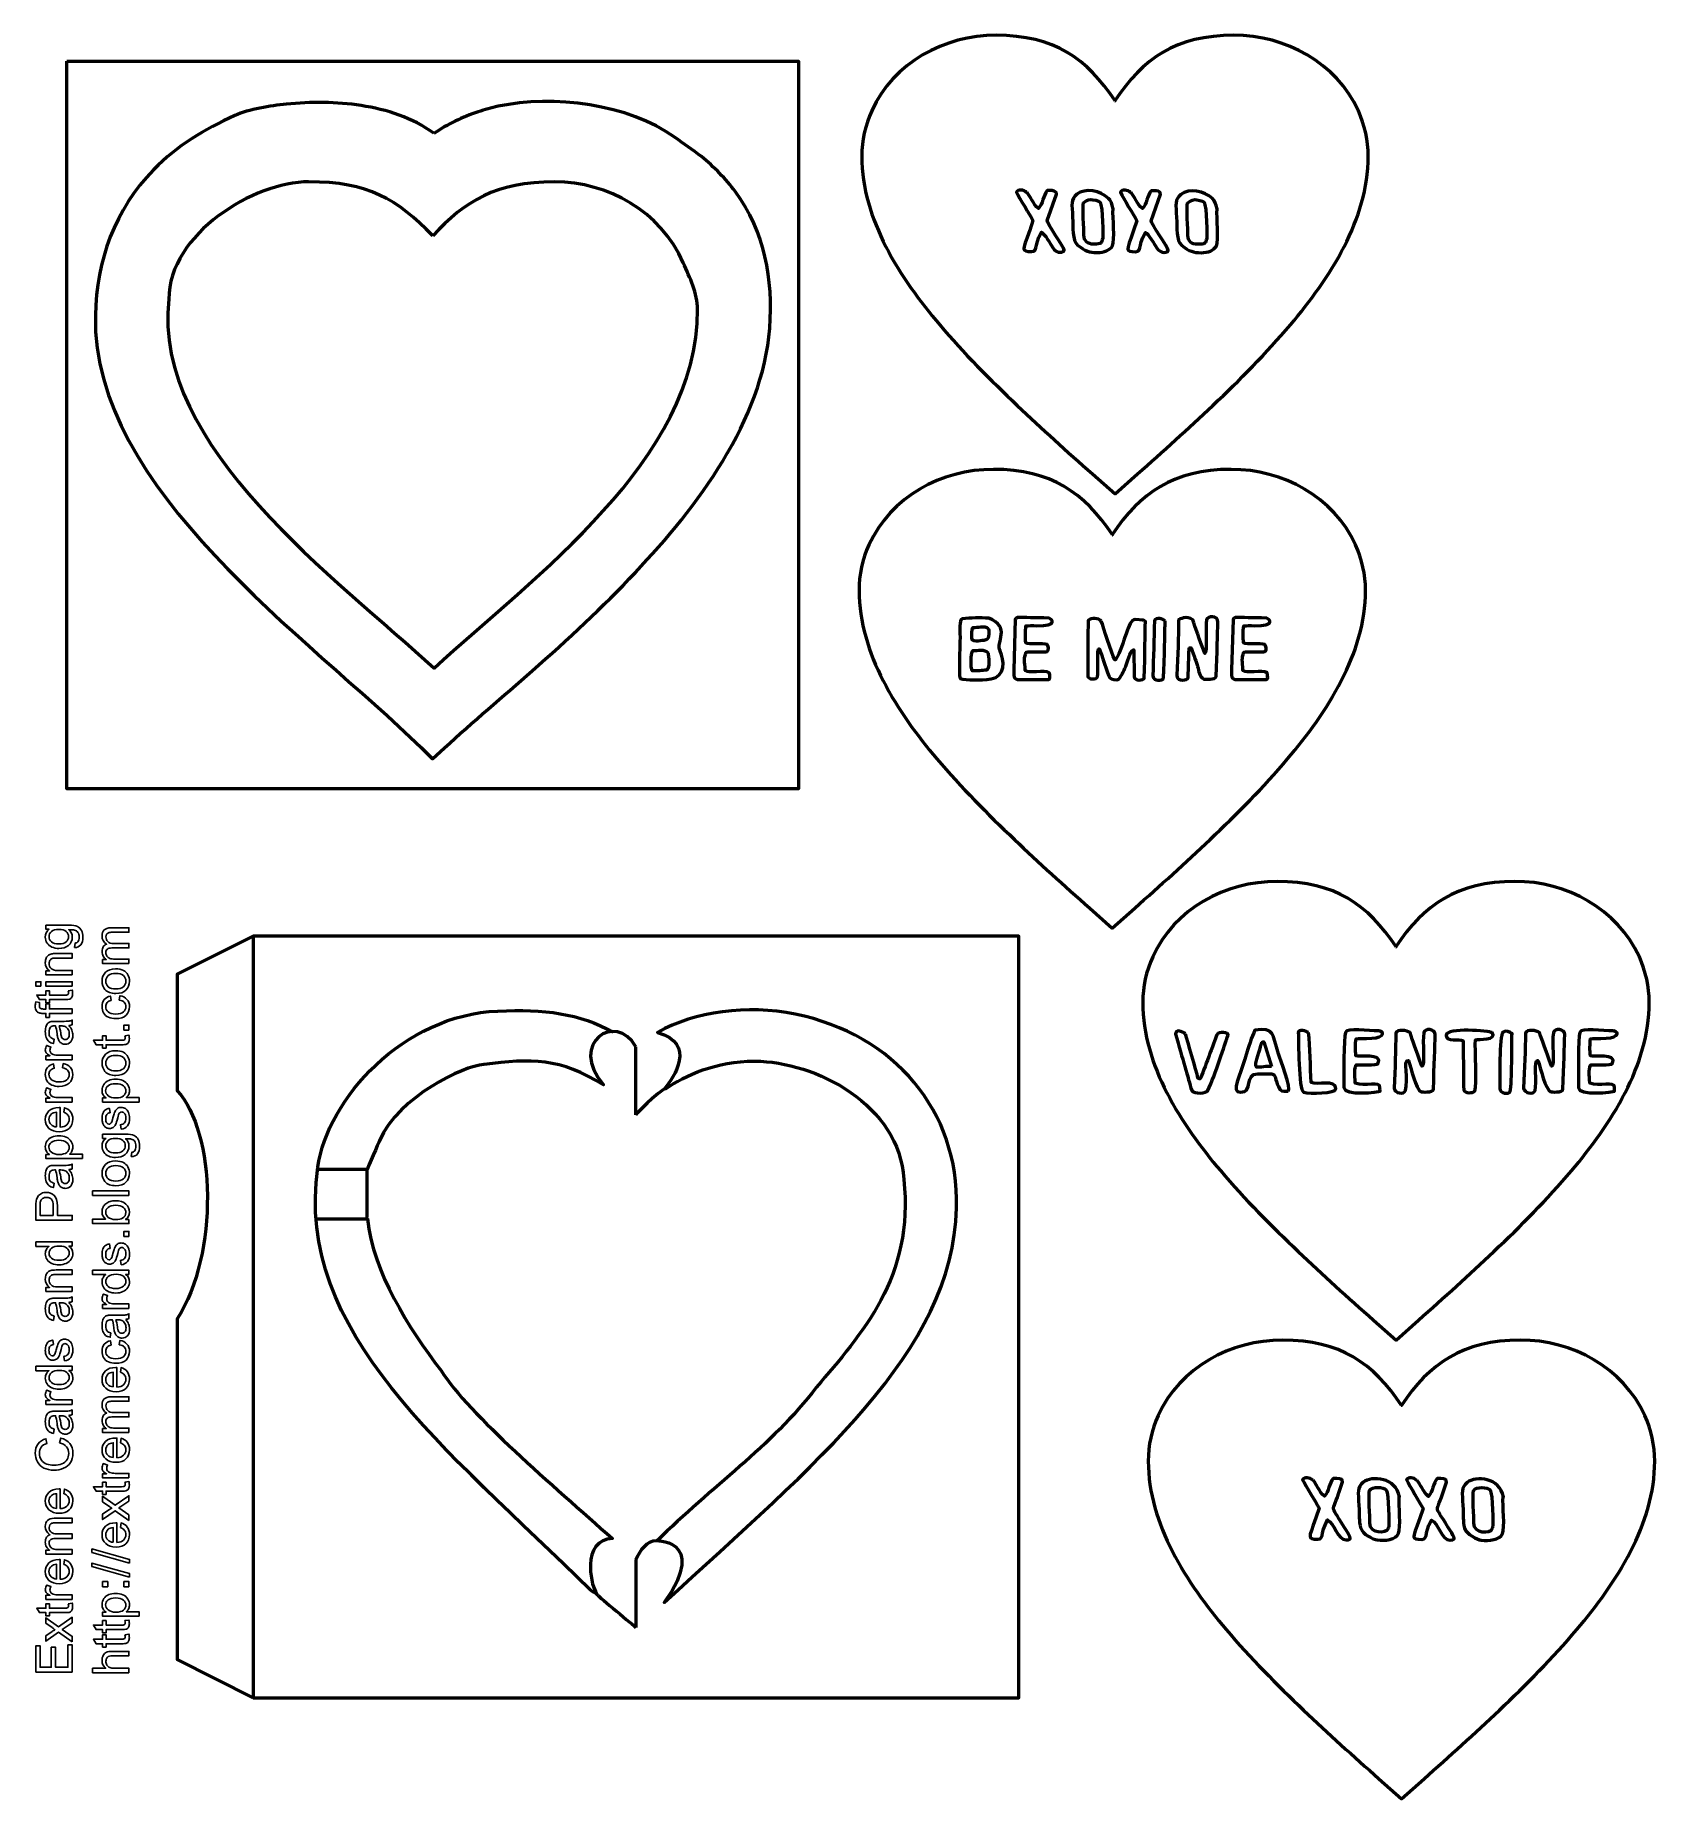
# Model space of a CAD drawing. Header units: centimetres. Extents: x -13.9 to 13.1, y -15.4 to 13.9.
import ezdxf

# ---------------------------------------------------------------- set-up
doc = ezdxf.new("R2010")
doc.units = ezdxf.units.CM
doc.header["$MEASUREMENT"] = 0
doc.layers.add('Layer 1', color=7, linetype='Continuous')

msp = doc.modelspace()

# ---------------------------------------------------------------- linework, layer by layer
at = {"layer": 'Layer 1', "color": 55, "lineweight": 53}
for points, knots in [([(4.08686, 12.8524), (4.55422, 13.5509), (5.10794, 13.94206), (6.0706, 13.94206), (6.0706, 13.94206), (6.92912, 13.94206), (7.78002, 13.4874), (8.14324, 12.68476), (8.14324, 12.68476), (8.24992, 12.446), (8.30834, 12.18692), (8.30834, 11.9253), (8.30834, 11.9253), (8.30834, 10.8712), (7.66572, 9.89584), (7.0104, 9.1186), (7.0104, 9.1186), (6.60908, 8.64362), (6.1722, 8.2042), (5.72008, 7.77748), (5.72008, 7.77748), (5.3086, 7.38886), (4.88696, 7.0104), (4.46532, 6.63448), (4.46532, 6.63448), (4.46532, 6.63448), (4.0894, 6.30174), (4.0894, 6.30174), (4.0894, 6.30174), (4.0894, 6.30174), (3.71348, 6.63448), (3.71348, 6.63448), (3.71348, 6.63448), (3.2893, 7.0104), (2.86766, 7.38886), (2.45872, 7.77748), (2.45872, 7.77748), (2.00914, 8.2042), (1.56972, 8.64616), (1.1684, 9.1186), (1.1684, 9.1186), (0.51308, 9.89584), (-0.12954, 10.8712), (-0.12954, 11.9253), (-0.12954, 11.9253), (-0.12954, 12.18692), (-0.07366, 12.446), (0.03556, 12.68476), (0.03556, 12.68476), (0.39624, 13.48486), (1.24714, 13.94206), (2.1082, 13.94206), (2.1082, 13.94206), (3.07086, 13.94206), (3.62204, 13.55344), (4.09194, 12.8524), (4.09194, 12.8524), (4.09194, 12.8524), (4.08686, 12.8524), (4.08686, 12.8524)], [0, 0, 0, 0, 0.0625, 0.0625, 0.0625, 0.0625, 0.125, 0.125, 0.125, 0.125, 0.1875, 0.1875, 0.1875, 0.1875, 0.25, 0.25, 0.25, 0.25, 0.3125, 0.3125, 0.3125, 0.3125, 0.375, 0.375, 0.375, 0.375, 0.4375, 0.4375, 0.4375, 0.4375, 0.5, 0.5, 0.5, 0.5, 0.5625, 0.5625, 0.5625, 0.5625, 0.625, 0.625, 0.625, 0.625, 0.6875, 0.6875, 0.6875, 0.6875, 0.75, 0.75, 0.75, 0.75, 0.8125, 0.8125, 0.8125, 0.8125, 0.875, 0.875, 0.875, 0.875, 1, 1, 1, 1]), ([(2.62382, 11.32332), (2.68224, 11.25728), (2.72542, 11.12774), (2.81432, 11.05662), (2.81432, 11.05662), (2.88798, 11.13028), (2.89052, 11.28014), (2.9591, 11.3538), (2.9591, 11.3538), (3.02006, 11.3538), (3.06578, 11.36396), (3.10388, 11.3284), (3.10388, 11.3284), (3.12166, 11.31062), (3.10388, 11.31062), (3.11404, 11.29538), (3.11404, 11.29538), (3.11404, 11.29538), (2.9591, 10.85596), (2.9591, 10.85596), (2.9591, 10.85596), (2.9591, 10.80516), (3.2385, 10.40892), (3.24358, 10.36066), (3.24358, 10.36066), (3.24612, 10.33018), (3.11912, 10.28446), (3.048, 10.41146), (3.048, 10.41146), (3.01244, 10.47242), (2.91338, 10.63752), (2.86258, 10.66038), (2.86258, 10.66038), (2.72034, 10.41908), (2.83464, 10.31748), (2.6416, 10.34288), (2.6416, 10.34288), (2.51968, 10.35812), (2.56032, 10.37082), (2.72288, 10.85596), (2.72288, 10.85596), (2.66954, 10.95502), (2.49936, 11.21918), (2.44602, 11.33094), (2.44602, 11.33094), (2.46888, 11.3792), (2.57302, 11.37158), (2.6162, 11.32332), (2.6162, 11.32332), (2.6162, 11.32332), (2.62382, 11.32332), (2.62382, 11.32332)], [0, 0, 0, 0, 0.07142857, 0.07142857, 0.07142857, 0.07142857, 0.14285714, 0.14285714, 0.14285714, 0.14285714, 0.21428571, 0.21428571, 0.21428571, 0.21428571, 0.28571429, 0.28571429, 0.28571429, 0.28571429, 0.35714286, 0.35714286, 0.35714286, 0.35714286, 0.42857143, 0.42857143, 0.42857143, 0.42857143, 0.5, 0.5, 0.5, 0.5, 0.57142857, 0.57142857, 0.57142857, 0.57142857, 0.64285714, 0.64285714, 0.64285714, 0.64285714, 0.71428571, 0.71428571, 0.71428571, 0.71428571, 0.78571429, 0.78571429, 0.78571429, 0.78571429, 0.85714286, 0.85714286, 0.85714286, 0.85714286, 1, 1, 1, 1]), ([(4.05638, 11.049), (4.04876, 10.91184), (4.0894, 10.53084), (4.04876, 10.43432), (4.04876, 10.43432), (3.99796, 10.36066), (3.9116, 10.32256), (3.78968, 10.32256), (3.78968, 10.32256), (3.66268, 10.32256), (3.59918, 10.34288), (3.4671, 10.44702), (3.4671, 10.44702), (3.37058, 10.52322), (3.39344, 10.7442), (3.38328, 10.9093), (3.38328, 10.9093), (3.37058, 11.12774), (3.34772, 11.20902), (3.45186, 11.29284), (3.45186, 11.29284), (3.58902, 11.4046), (3.84556, 11.3538), (3.98272, 11.22426), (3.98272, 11.22426), (4.01828, 11.1887), (4.04368, 11.13282), (4.05638, 11.05154), (4.05638, 11.05154), (4.05638, 11.05154), (4.05638, 11.049), (4.05638, 11.049)], [0, 0, 0, 0, 0.11111111, 0.11111111, 0.11111111, 0.11111111, 0.22222222, 0.22222222, 0.22222222, 0.22222222, 0.33333333, 0.33333333, 0.33333333, 0.33333333, 0.44444444, 0.44444444, 0.44444444, 0.44444444, 0.55555556, 0.55555556, 0.55555556, 0.55555556, 0.66666667, 0.66666667, 0.66666667, 0.66666667, 0.77777778, 0.77777778, 0.77777778, 0.77777778, 1, 1, 1, 1]), ([(3.88874, 10.56132), (3.88874, 10.56894), (3.8862, 11.09726), (3.84048, 11.1633), (3.84048, 11.1633), (3.8227, 11.1887), (3.71856, 11.20648), (3.68554, 11.20648), (3.68554, 11.20648), (3.63474, 11.2014), (3.59664, 11.18362), (3.56616, 11.1506), (3.56616, 11.1506), (3.5433, 11.10234), (3.57378, 10.6934), (3.57124, 10.60958), (3.57124, 10.60958), (3.5687, 10.5156), (3.63474, 10.46226), (3.73634, 10.46226), (3.73634, 10.46226), (3.86588, 10.46226), (3.8608, 10.48004), (3.8862, 10.56132), (3.8862, 10.56132), (3.8862, 10.56132), (3.88874, 10.56132), (3.88874, 10.56132)], [0, 0, 0, 0, 0.125, 0.125, 0.125, 0.125, 0.25, 0.25, 0.25, 0.25, 0.375, 0.375, 0.375, 0.375, 0.5, 0.5, 0.5, 0.5, 0.625, 0.625, 0.625, 0.625, 0.75, 0.75, 0.75, 0.75, 1, 1, 1, 1]), ([(4.3561, 11.32078), (4.41452, 11.25474), (4.4577, 11.1252), (4.5466, 11.05408), (4.5466, 11.05408), (4.62026, 11.12774), (4.6228, 11.2776), (4.69138, 11.35126), (4.69138, 11.35126), (4.75234, 11.35126), (4.79806, 11.36142), (4.83616, 11.32586), (4.83616, 11.32586), (4.85394, 11.30808), (4.83616, 11.30808), (4.84632, 11.29284), (4.84632, 11.29284), (4.84632, 11.29284), (4.69138, 10.85342), (4.69138, 10.85342), (4.69138, 10.85342), (4.69138, 10.80262), (4.97078, 10.40638), (4.97586, 10.35812), (4.97586, 10.35812), (4.9784, 10.32764), (4.8514, 10.28192), (4.78028, 10.40892), (4.78028, 10.40892), (4.74472, 10.46988), (4.64566, 10.63498), (4.59486, 10.65784), (4.59486, 10.65784), (4.45262, 10.41654), (4.56692, 10.31494), (4.37388, 10.34034), (4.37388, 10.34034), (4.25196, 10.35558), (4.2926, 10.36828), (4.45516, 10.85342), (4.45516, 10.85342), (4.40182, 10.95248), (4.23164, 11.21664), (4.1783, 11.3284), (4.1783, 11.3284), (4.20116, 11.37666), (4.3053, 11.36904), (4.34848, 11.32078), (4.34848, 11.32078), (4.34848, 11.32078), (4.3561, 11.32078), (4.3561, 11.32078)], [0, 0, 0, 0, 0.07142857, 0.07142857, 0.07142857, 0.07142857, 0.14285714, 0.14285714, 0.14285714, 0.14285714, 0.21428571, 0.21428571, 0.21428571, 0.21428571, 0.28571429, 0.28571429, 0.28571429, 0.28571429, 0.35714286, 0.35714286, 0.35714286, 0.35714286, 0.42857143, 0.42857143, 0.42857143, 0.42857143, 0.5, 0.5, 0.5, 0.5, 0.57142857, 0.57142857, 0.57142857, 0.57142857, 0.64285714, 0.64285714, 0.64285714, 0.64285714, 0.71428571, 0.71428571, 0.71428571, 0.71428571, 0.78571429, 0.78571429, 0.78571429, 0.78571429, 0.85714286, 0.85714286, 0.85714286, 0.85714286, 1, 1, 1, 1]), ([(5.78866, 11.04646), (5.78104, 10.9093), (5.82168, 10.5283), (5.78104, 10.43178), (5.78104, 10.43178), (5.73024, 10.35812), (5.64388, 10.32002), (5.52196, 10.32002), (5.52196, 10.32002), (5.39496, 10.32002), (5.33146, 10.34034), (5.19938, 10.44448), (5.19938, 10.44448), (5.10286, 10.52068), (5.12572, 10.74166), (5.11556, 10.90676), (5.11556, 10.90676), (5.10286, 11.1252), (5.08, 11.20648), (5.18414, 11.2903), (5.18414, 11.2903), (5.3213, 11.40206), (5.57784, 11.35126), (5.715, 11.22172), (5.715, 11.22172), (5.75056, 11.18616), (5.77596, 11.13028), (5.78866, 11.049), (5.78866, 11.049), (5.78866, 11.049), (5.78866, 11.04646), (5.78866, 11.04646)], [0, 0, 0, 0, 0.11111111, 0.11111111, 0.11111111, 0.11111111, 0.22222222, 0.22222222, 0.22222222, 0.22222222, 0.33333333, 0.33333333, 0.33333333, 0.33333333, 0.44444444, 0.44444444, 0.44444444, 0.44444444, 0.55555556, 0.55555556, 0.55555556, 0.55555556, 0.66666667, 0.66666667, 0.66666667, 0.66666667, 0.77777778, 0.77777778, 0.77777778, 0.77777778, 1, 1, 1, 1]), ([(5.62102, 10.55878), (5.62102, 10.5664), (5.61848, 11.09472), (5.57276, 11.16076), (5.57276, 11.16076), (5.55498, 11.18616), (5.45084, 11.20394), (5.41782, 11.20394), (5.41782, 11.20394), (5.36702, 11.19886), (5.32892, 11.18108), (5.29844, 11.14806), (5.29844, 11.14806), (5.27558, 11.0998), (5.30606, 10.69086), (5.30352, 10.60704), (5.30352, 10.60704), (5.30098, 10.51306), (5.36702, 10.45972), (5.46862, 10.45972), (5.46862, 10.45972), (5.59816, 10.45972), (5.59308, 10.4775), (5.61848, 10.55878), (5.61848, 10.55878), (5.61848, 10.55878), (5.62102, 10.55878), (5.62102, 10.55878)], [0, 0, 0, 0, 0.125, 0.125, 0.125, 0.125, 0.25, 0.25, 0.25, 0.25, 0.375, 0.375, 0.375, 0.375, 0.5, 0.5, 0.5, 0.5, 0.625, 0.625, 0.625, 0.625, 0.75, 0.75, 0.75, 0.75, 1, 1, 1, 1])]:
    msp.add_open_spline(points, degree=3, knots=knots, dxfattribs=at)
at = {"layer": 'Layer 1', "color": 252, "lineweight": 53}
for points, knots in [([(-13.37564, 13.51026), (-13.37564, 13.51026), (-13.37564, 1.38684), (-13.37564, 1.38684), (-13.37564, 1.38684), (-13.37564, 1.38684), (-1.18364, 1.38684), (-1.18364, 1.38684), (-1.18364, 1.38684), (-1.18364, 1.38684), (-1.18364, 13.51026), (-1.18364, 13.51026), (-1.18364, 13.51026), (-1.18364, 13.51026), (-13.37564, 13.51026), (-13.37564, 13.51026)], [0, 0, 0, 0, 0.2, 0.2, 0.2, 0.2, 0.4, 0.4, 0.4, 0.4, 0.6, 0.6, 0.6, 0.6, 1, 1, 1, 1]), ([(-7.25932, 12.3063), (-7.03072, 12.46124), (-6.7818, 12.58062), (-6.52018, 12.66698), (-6.52018, 12.66698), (-6.41096, 12.70254), (-6.2992, 12.73302), (-6.18744, 12.75842), (-6.18744, 12.75842), (-5.27304, 12.95654), (-4.01574, 12.79906), (-3.24104, 12.24026), (-3.24104, 12.24026), (-3.09372, 12.13358), (-2.94386, 12.03452), (-2.80162, 11.92022), (-2.80162, 11.92022), (-2.58826, 11.7475), (-2.39776, 11.55446), (-2.2352, 11.33602), (-2.2352, 11.33602), (-1.74498, 10.67054), (-1.60274, 9.87552), (-1.6637, 9.06526), (-1.6637, 9.06526), (-1.78054, 7.5184), (-2.87274, 6.08076), (-3.90144, 4.99364), (-3.90144, 4.99364), (-4.445, 4.41706), (-5.0292, 3.87858), (-5.62102, 3.35534), (-5.62102, 3.35534), (-6.10616, 2.92608), (-6.60654, 2.50952), (-7.08406, 2.0701), (-7.08406, 2.0701), (-7.08406, 2.0701), (-7.27964, 1.88976), (-7.27964, 1.88976), (-7.27964, 1.88976), (-7.27964, 1.88976), (-7.47014, 2.07772), (-7.47014, 2.07772), (-7.47014, 2.07772), (-9.34466, 3.9116), (-12.95908, 6.3754), (-12.89812, 9.27354), (-12.89812, 9.27354), (-12.8778, 10.1981), (-12.57808, 11.0363), (-11.92784, 11.70178), (-11.92784, 11.70178), (-11.5316, 12.10564), (-11.0871, 12.37234), (-10.57656, 12.60348), (-10.57656, 12.60348), (-10.3378, 12.7127), (-9.97966, 12.76604), (-9.72058, 12.79398), (-9.72058, 12.79398), (-9.3091, 12.83716), (-8.87984, 12.83462), (-8.4709, 12.77112), (-8.4709, 12.77112), (-8.04418, 12.70508), (-7.61238, 12.56792), (-7.25932, 12.30884), (-7.25932, 12.30884), (-7.25932, 12.30884), (-7.25932, 12.3063), (-7.25932, 12.3063)], [0, 0, 0, 0, 0.05263158, 0.05263158, 0.05263158, 0.05263158, 0.10526316, 0.10526316, 0.10526316, 0.10526316, 0.15789474, 0.15789474, 0.15789474, 0.15789474, 0.21052632, 0.21052632, 0.21052632, 0.21052632, 0.26315789, 0.26315789, 0.26315789, 0.26315789, 0.31578947, 0.31578947, 0.31578947, 0.31578947, 0.36842105, 0.36842105, 0.36842105, 0.36842105, 0.42105263, 0.42105263, 0.42105263, 0.42105263, 0.47368421, 0.47368421, 0.47368421, 0.47368421, 0.52631579, 0.52631579, 0.52631579, 0.52631579, 0.57894737, 0.57894737, 0.57894737, 0.57894737, 0.63157895, 0.63157895, 0.63157895, 0.63157895, 0.68421053, 0.68421053, 0.68421053, 0.68421053, 0.73684211, 0.73684211, 0.73684211, 0.73684211, 0.78947368, 0.78947368, 0.78947368, 0.78947368, 0.84210526, 0.84210526, 0.84210526, 0.84210526, 0.89473684, 0.89473684, 0.89473684, 0.89473684, 1, 1, 1, 1])]:
    msp.add_open_spline(points, degree=3, knots=knots, dxfattribs=at)
at = {"layer": 'Layer 1', "color": 254, "lineweight": 53}
msp.add_open_spline([(-7.2771, 10.59942), (-6.72846, 11.18616), (-6.24078, 11.49858), (-5.2451, 11.49858), (-5.2451, 11.49858), (-4.3561, 11.49858), (-3.47726, 11.0109), (-3.10388, 10.15238), (-3.10388, 10.15238), (-2.99212, 9.89584), (-2.86512, 9.652), (-2.86512, 9.3726), (-2.86512, 9.3726), (-2.86512, 6.85546), (-5.59054, 4.93776), (-7.25424, 3.39852), (-7.25424, 3.39852), (-8.84682, 4.86918), (-11.96594, 7.09676), (-11.67384, 9.54532), (-11.67384, 9.54532), (-11.67384, 10.63752), (-10.25144, 11.50112), (-9.34466, 11.50112), (-9.34466, 11.50112), (-8.35152, 11.50112), (-7.87654, 11.2141), (-7.2771, 10.60196), (-7.2771, 10.60196), (-7.2771, 10.60196), (-7.2771, 10.59942), (-7.2771, 10.59942)], degree=3, knots=[0, 0, 0, 0, 0.11111111, 0.11111111, 0.11111111, 0.11111111, 0.22222222, 0.22222222, 0.22222222, 0.22222222, 0.33333333, 0.33333333, 0.33333333, 0.33333333, 0.44444444, 0.44444444, 0.44444444, 0.44444444, 0.55555556, 0.55555556, 0.55555556, 0.55555556, 0.66666667, 0.66666667, 0.66666667, 0.66666667, 0.77777778, 0.77777778, 0.77777778, 0.77777778, 1, 1, 1, 1], dxfattribs=at)
at = {"layer": 'Layer 1', "color": 225, "lineweight": 53}
for points, knots in [([(4.04114, 5.62102), (4.5085, 6.31952), (5.06222, 6.71068), (6.02488, 6.71068), (6.02488, 6.71068), (6.8834, 6.71068), (7.7343, 6.25602), (8.09752, 5.45338), (8.09752, 5.45338), (8.2042, 5.21462), (8.26262, 4.95554), (8.26262, 4.69392), (8.26262, 4.69392), (8.26262, 3.63982), (7.62, 2.66446), (6.96468, 1.88722), (6.96468, 1.88722), (6.56336, 1.41224), (6.12648, 0.97282), (5.67436, 0.5461), (5.67436, 0.5461), (5.26288, 0.15748), (4.84124, -0.22098), (4.4196, -0.5969), (4.4196, -0.5969), (4.4196, -0.5969), (4.04368, -0.92964), (4.04368, -0.92964), (4.04368, -0.92964), (4.04368, -0.92964), (3.66776, -0.5969), (3.66776, -0.5969), (3.66776, -0.5969), (3.24358, -0.22098), (2.82194, 0.15748), (2.413, 0.5461), (2.413, 0.5461), (1.96342, 0.97282), (1.524, 1.41478), (1.12268, 1.88722), (1.12268, 1.88722), (0.46736, 2.66446), (-0.17526, 3.63982), (-0.17526, 4.69392), (-0.17526, 4.69392), (-0.17526, 4.95554), (-0.11938, 5.21462), (-0.01016, 5.45338), (-0.01016, 5.45338), (0.35052, 6.25348), (1.20142, 6.71068), (2.06248, 6.71068), (2.06248, 6.71068), (3.02514, 6.71068), (3.57632, 6.32206), (4.04622, 5.62102), (4.04622, 5.62102), (4.04622, 5.62102), (4.04114, 5.62102), (4.04114, 5.62102)], [0, 0, 0, 0, 0.0625, 0.0625, 0.0625, 0.0625, 0.125, 0.125, 0.125, 0.125, 0.1875, 0.1875, 0.1875, 0.1875, 0.25, 0.25, 0.25, 0.25, 0.3125, 0.3125, 0.3125, 0.3125, 0.375, 0.375, 0.375, 0.375, 0.4375, 0.4375, 0.4375, 0.4375, 0.5, 0.5, 0.5, 0.5, 0.5625, 0.5625, 0.5625, 0.5625, 0.625, 0.625, 0.625, 0.625, 0.6875, 0.6875, 0.6875, 0.6875, 0.75, 0.75, 0.75, 0.75, 0.8125, 0.8125, 0.8125, 0.8125, 0.875, 0.875, 0.875, 0.875, 1, 1, 1, 1]), ([(2.17424, 3.683), (2.2479, 3.54076), (2.26822, 3.25374), (2.02438, 3.22072), (2.02438, 3.22072), (1.83896, 3.19532), (1.62052, 3.20294), (1.50876, 3.2258), (1.50876, 3.2258), (1.48336, 3.30708), (1.50368, 3.75412), (1.50622, 3.84556), (1.50622, 3.84556), (1.5113, 4.0259), (1.48844, 4.20878), (1.54432, 4.22402), (1.54432, 4.22402), (1.69418, 4.23672), (1.8415, 4.23926), (1.98628, 4.23164), (1.98628, 4.23164), (2.36728, 4.0894), (2.09804, 3.82778), (2.17424, 3.68554), (2.17424, 3.68554), (2.17424, 3.68554), (2.17424, 3.683), (2.17424, 3.683)], [0, 0, 0, 0, 0.125, 0.125, 0.125, 0.125, 0.25, 0.25, 0.25, 0.25, 0.375, 0.375, 0.375, 0.375, 0.5, 0.5, 0.5, 0.5, 0.625, 0.625, 0.625, 0.625, 0.75, 0.75, 0.75, 0.75, 1, 1, 1, 1]), ([(1.97866, 4.06146), (1.91008, 4.1148), (1.80594, 4.07162), (1.71958, 4.07924), (1.71958, 4.07924), (1.69926, 4.0513), (1.70434, 3.92938), (1.7018, 3.9116), (1.7018, 3.9116), (1.68656, 3.82016), (1.84658, 3.85572), (1.90246, 3.8608), (1.90246, 3.8608), (2.00152, 3.87096), (1.99644, 3.98018), (1.97866, 4.06146)], [0, 0, 0, 0, 0.2, 0.2, 0.2, 0.2, 0.4, 0.4, 0.4, 0.4, 0.6, 0.6, 0.6, 0.6, 1, 1, 1, 1]), ([(2.98958, 4.23164), (3.04038, 4.22148), (3.14706, 4.09702), (2.77876, 4.10718), (2.77876, 4.10718), (2.71272, 4.10972), (2.65684, 4.10972), (2.60604, 4.1021), (2.60604, 4.1021), (2.59334, 4.00812), (2.59334, 3.91414), (2.6035, 3.82016), (2.6035, 3.82016), (2.65684, 3.7846), (2.89306, 3.82524), (2.95656, 3.79222), (2.95656, 3.79222), (2.97688, 3.78206), (2.99974, 3.6957), (2.95656, 3.67538), (2.95656, 3.67538), (2.92862, 3.66268), (2.65938, 3.67538), (2.60858, 3.66776), (2.60858, 3.66776), (2.56794, 3.55854), (2.58572, 3.5179), (2.59334, 3.36296), (2.59334, 3.36296), (2.60096, 3.36042), (2.61112, 3.3528), (2.62382, 3.34264), (2.62382, 3.34264), (2.69748, 3.31724), (3.01498, 3.38836), (3.00482, 3.2893), (3.00482, 3.2893), (2.99974, 3.2385), (3.01752, 3.24104), (2.98704, 3.2131), (2.98704, 3.2131), (2.98704, 3.2131), (2.46126, 3.2131), (2.46126, 3.2131), (2.46126, 3.2131), (2.37998, 3.2258), (2.413, 3.31724), (2.40284, 3.37058), (2.40284, 3.37058), (2.40284, 3.37058), (2.42824, 4.21132), (2.42824, 4.21132), (2.42824, 4.21132), (2.43332, 4.22148), (2.44602, 4.23164), (2.46126, 4.2418), (2.46126, 4.2418), (2.58064, 4.2418), (2.7559, 4.23926), (2.98704, 4.23418), (2.98704, 4.23418), (2.98704, 4.23418), (2.98958, 4.23164), (2.98958, 4.23164)], [0, 0, 0, 0, 0.05882353, 0.05882353, 0.05882353, 0.05882353, 0.11764706, 0.11764706, 0.11764706, 0.11764706, 0.17647059, 0.17647059, 0.17647059, 0.17647059, 0.23529412, 0.23529412, 0.23529412, 0.23529412, 0.29411765, 0.29411765, 0.29411765, 0.29411765, 0.35294118, 0.35294118, 0.35294118, 0.35294118, 0.41176471, 0.41176471, 0.41176471, 0.41176471, 0.47058824, 0.47058824, 0.47058824, 0.47058824, 0.52941176, 0.52941176, 0.52941176, 0.52941176, 0.58823529, 0.58823529, 0.58823529, 0.58823529, 0.64705882, 0.64705882, 0.64705882, 0.64705882, 0.70588235, 0.70588235, 0.70588235, 0.70588235, 0.76470588, 0.76470588, 0.76470588, 0.76470588, 0.82352941, 0.82352941, 0.82352941, 0.82352941, 0.88235294, 0.88235294, 0.88235294, 0.88235294, 1, 1, 1, 1]), ([(3.8608, 4.18338), (3.90144, 4.08178), (4.02082, 3.66014), (4.08432, 3.53822), (4.08432, 3.53822), (4.08432, 3.53822), (4.09956, 3.53822), (4.09956, 3.53822), (4.09956, 3.53822), (4.25704, 3.79476), (4.29514, 4.21132), (4.42722, 4.21132), (4.42722, 4.21132), (4.42722, 4.21132), (4.56184, 4.19862), (4.56184, 4.19862), (4.56184, 4.19862), (4.56946, 4.19354), (4.58216, 4.18592), (4.59486, 4.17576), (4.59486, 4.17576), (4.59232, 3.96494), (4.58724, 3.65252), (4.57708, 3.23342), (4.57708, 3.23342), (4.56946, 3.2004), (4.41198, 3.175), (4.4069, 3.25882), (4.4069, 3.25882), (4.4069, 3.25882), (4.40182, 3.70332), (4.40182, 3.70332), (4.40182, 3.70332), (4.3561, 3.71856), (4.318, 3.56108), (4.2672, 3.43154), (4.2672, 3.43154), (4.23164, 3.3401), (4.19354, 3.26644), (4.1529, 3.21564), (4.1529, 3.21564), (4.11734, 3.19278), (4.02336, 3.21564), (4.00304, 3.24104), (4.00304, 3.24104), (3.96748, 3.28676), (3.85826, 3.65506), (3.82524, 3.7211), (3.82524, 3.7211), (3.79222, 3.7211), (3.80746, 3.56108), (3.80492, 3.51028), (3.80492, 3.51028), (3.79476, 3.30962), (3.82524, 3.22326), (3.74396, 3.22326), (3.74396, 3.22326), (3.68046, 3.22326), (3.68046, 3.2131), (3.63474, 3.25628), (3.63474, 3.25628), (3.64236, 3.429), (3.63474, 4.01828), (3.64236, 4.19608), (3.64236, 4.19608), (3.69316, 4.23926), (3.82016, 4.23672), (3.8608, 4.18338)], [0, 0, 0, 0, 0.05555556, 0.05555556, 0.05555556, 0.05555556, 0.11111111, 0.11111111, 0.11111111, 0.11111111, 0.16666667, 0.16666667, 0.16666667, 0.16666667, 0.22222222, 0.22222222, 0.22222222, 0.22222222, 0.27777778, 0.27777778, 0.27777778, 0.27777778, 0.33333333, 0.33333333, 0.33333333, 0.33333333, 0.38888889, 0.38888889, 0.38888889, 0.38888889, 0.44444444, 0.44444444, 0.44444444, 0.44444444, 0.5, 0.5, 0.5, 0.5, 0.55555556, 0.55555556, 0.55555556, 0.55555556, 0.61111111, 0.61111111, 0.61111111, 0.61111111, 0.66666667, 0.66666667, 0.66666667, 0.66666667, 0.72222222, 0.72222222, 0.72222222, 0.72222222, 0.77777778, 0.77777778, 0.77777778, 0.77777778, 0.83333333, 0.83333333, 0.83333333, 0.83333333, 0.88888889, 0.88888889, 0.88888889, 0.88888889, 1, 1, 1, 1]), ([(4.92506, 4.18846), (4.91744, 4.07162), (4.91236, 3.30708), (4.89204, 3.22326), (4.89204, 3.22326), (4.88442, 3.19532), (4.71932, 3.16484), (4.72186, 3.27406), (4.72186, 3.27406), (4.72948, 3.57886), (4.7371, 3.88366), (4.74726, 4.18846), (4.74726, 4.18846), (4.77266, 4.2545), (4.89204, 4.22148), (4.92506, 4.18846)], [0, 0, 0, 0, 0.2, 0.2, 0.2, 0.2, 0.4, 0.4, 0.4, 0.4, 0.6, 0.6, 0.6, 0.6, 1, 1, 1, 1]), ([(5.3848, 4.2037), (5.42798, 4.0767), (5.49402, 3.88874), (5.58292, 3.6449), (5.58292, 3.6449), (5.63372, 3.64998), (5.59562, 4.10718), (5.6134, 4.20116), (5.6134, 4.20116), (5.62864, 4.27482), (5.80644, 4.28498), (5.8039, 4.16814), (5.8039, 4.16814), (5.79882, 3.96748), (5.78866, 3.66522), (5.77342, 3.26136), (5.77342, 3.26136), (5.77088, 3.2004), (5.57276, 3.21564), (5.57022, 3.21818), (5.57022, 3.21818), (5.48386, 3.2639), (5.48894, 3.34518), (5.46608, 3.429), (5.46608, 3.429), (5.44068, 3.49758), (5.40512, 3.60172), (5.35686, 3.73888), (5.35686, 3.73888), (5.3086, 3.75666), (5.32638, 3.69316), (5.3213, 3.67284), (5.3213, 3.67284), (5.31622, 3.57632), (5.31368, 3.43154), (5.3086, 3.2385), (5.3086, 3.2385), (5.29844, 3.2004), (5.12318, 3.15722), (5.1181, 3.28168), (5.1181, 3.28168), (5.13588, 3.61188), (5.14604, 3.91922), (5.14858, 4.19862), (5.14858, 4.19862), (5.1562, 4.21894), (5.2832, 4.2799), (5.3848, 4.20624), (5.3848, 4.20624), (5.3848, 4.20624), (5.3848, 4.2037), (5.3848, 4.2037)], [0, 0, 0, 0, 0.07142857, 0.07142857, 0.07142857, 0.07142857, 0.14285714, 0.14285714, 0.14285714, 0.14285714, 0.21428571, 0.21428571, 0.21428571, 0.21428571, 0.28571429, 0.28571429, 0.28571429, 0.28571429, 0.35714286, 0.35714286, 0.35714286, 0.35714286, 0.42857143, 0.42857143, 0.42857143, 0.42857143, 0.5, 0.5, 0.5, 0.5, 0.57142857, 0.57142857, 0.57142857, 0.57142857, 0.64285714, 0.64285714, 0.64285714, 0.64285714, 0.71428571, 0.71428571, 0.71428571, 0.71428571, 0.78571429, 0.78571429, 0.78571429, 0.78571429, 0.85714286, 0.85714286, 0.85714286, 0.85714286, 1, 1, 1, 1]), ([(6.6167, 4.23164), (6.6675, 4.22148), (6.77418, 4.09702), (6.40588, 4.10718), (6.40588, 4.10718), (6.33984, 4.10972), (6.28396, 4.10972), (6.23316, 4.1021), (6.23316, 4.1021), (6.22046, 4.00812), (6.22046, 3.91414), (6.23062, 3.82016), (6.23062, 3.82016), (6.28396, 3.7846), (6.52018, 3.82524), (6.58368, 3.79222), (6.58368, 3.79222), (6.604, 3.78206), (6.62686, 3.6957), (6.58368, 3.67538), (6.58368, 3.67538), (6.55574, 3.66268), (6.2865, 3.67538), (6.2357, 3.66776), (6.2357, 3.66776), (6.19506, 3.55854), (6.21284, 3.5179), (6.22046, 3.36296), (6.22046, 3.36296), (6.22808, 3.36042), (6.23824, 3.3528), (6.25094, 3.34264), (6.25094, 3.34264), (6.3246, 3.31724), (6.6421, 3.38836), (6.63194, 3.2893), (6.63194, 3.2893), (6.62686, 3.2385), (6.64464, 3.24104), (6.61416, 3.2131), (6.61416, 3.2131), (6.61416, 3.2131), (6.08838, 3.2131), (6.08838, 3.2131), (6.08838, 3.2131), (6.0071, 3.2258), (6.04012, 3.31724), (6.02996, 3.37058), (6.02996, 3.37058), (6.02996, 3.37058), (6.05536, 4.21132), (6.05536, 4.21132), (6.05536, 4.21132), (6.06044, 4.22148), (6.07314, 4.23164), (6.08838, 4.2418), (6.08838, 4.2418), (6.20776, 4.2418), (6.38302, 4.23926), (6.61416, 4.23418), (6.61416, 4.23418), (6.61416, 4.23418), (6.6167, 4.23164), (6.6167, 4.23164)], [0, 0, 0, 0, 0.05882353, 0.05882353, 0.05882353, 0.05882353, 0.11764706, 0.11764706, 0.11764706, 0.11764706, 0.17647059, 0.17647059, 0.17647059, 0.17647059, 0.23529412, 0.23529412, 0.23529412, 0.23529412, 0.29411765, 0.29411765, 0.29411765, 0.29411765, 0.35294118, 0.35294118, 0.35294118, 0.35294118, 0.41176471, 0.41176471, 0.41176471, 0.41176471, 0.47058824, 0.47058824, 0.47058824, 0.47058824, 0.52941176, 0.52941176, 0.52941176, 0.52941176, 0.58823529, 0.58823529, 0.58823529, 0.58823529, 0.64705882, 0.64705882, 0.64705882, 0.64705882, 0.70588235, 0.70588235, 0.70588235, 0.70588235, 0.76470588, 0.76470588, 0.76470588, 0.76470588, 0.82352941, 0.82352941, 0.82352941, 0.82352941, 0.88235294, 0.88235294, 0.88235294, 0.88235294, 1, 1, 1, 1]), ([(1.97612, 3.6576), (1.91262, 3.7211), (1.80594, 3.69316), (1.71958, 3.69316), (1.71958, 3.69316), (1.68656, 3.6449), (1.67894, 3.40106), (1.71196, 3.35534), (1.71196, 3.35534), (1.79578, 3.3528), (1.87706, 3.35788), (1.95072, 3.36804), (1.95072, 3.36804), (2.01676, 3.4036), (1.97866, 3.59664), (1.97358, 3.6576), (1.97358, 3.6576), (1.97358, 3.6576), (1.97612, 3.6576), (1.97612, 3.6576)], [0, 0, 0, 0, 0.16666667, 0.16666667, 0.16666667, 0.16666667, 0.33333333, 0.33333333, 0.33333333, 0.33333333, 0.5, 0.5, 0.5, 0.5, 0.66666667, 0.66666667, 0.66666667, 0.66666667, 1, 1, 1, 1])]:
    msp.add_open_spline(points, degree=3, knots=knots, dxfattribs=at)
at = {"layer": 'Layer 1', "color": 233, "lineweight": 53}
for points, knots in [([(8.76808, -1.24206), (9.23544, -0.54356), (9.78916, -0.1524), (10.75182, -0.1524), (10.75182, -0.1524), (11.61034, -0.1524), (12.46124, -0.60706), (12.82446, -1.4097), (12.82446, -1.4097), (12.93114, -1.64846), (12.98956, -1.90754), (12.98956, -2.16916), (12.98956, -2.16916), (12.98956, -3.22326), (12.34694, -4.19862), (11.69162, -4.97586), (11.69162, -4.97586), (11.2903, -5.45084), (10.85342, -5.89026), (10.4013, -6.31698), (10.4013, -6.31698), (9.98982, -6.7056), (9.56818, -7.08406), (9.14654, -7.45998), (9.14654, -7.45998), (9.14654, -7.45998), (8.77062, -7.79272), (8.77062, -7.79272), (8.77062, -7.79272), (8.77062, -7.79272), (8.3947, -7.45998), (8.3947, -7.45998), (8.3947, -7.45998), (7.97052, -7.08406), (7.54888, -6.7056), (7.13994, -6.31698), (7.13994, -6.31698), (6.69036, -5.89026), (6.25094, -5.4483), (5.84962, -4.97586), (5.84962, -4.97586), (5.1943, -4.19862), (4.55168, -3.22326), (4.55168, -2.16916), (4.55168, -2.16916), (4.55168, -1.90754), (4.60756, -1.64846), (4.71678, -1.4097), (4.71678, -1.4097), (5.07746, -0.6096), (5.92836, -0.1524), (6.78942, -0.1524), (6.78942, -0.1524), (7.75208, -0.1524), (8.30326, -0.54102), (8.77316, -1.24206), (8.77316, -1.24206), (8.77316, -1.24206), (8.76808, -1.24206), (8.76808, -1.24206)], [0, 0, 0, 0, 0.0625, 0.0625, 0.0625, 0.0625, 0.125, 0.125, 0.125, 0.125, 0.1875, 0.1875, 0.1875, 0.1875, 0.25, 0.25, 0.25, 0.25, 0.3125, 0.3125, 0.3125, 0.3125, 0.375, 0.375, 0.375, 0.375, 0.4375, 0.4375, 0.4375, 0.4375, 0.5, 0.5, 0.5, 0.5, 0.5625, 0.5625, 0.5625, 0.5625, 0.625, 0.625, 0.625, 0.625, 0.6875, 0.6875, 0.6875, 0.6875, 0.75, 0.75, 0.75, 0.75, 0.8125, 0.8125, 0.8125, 0.8125, 0.875, 0.875, 0.875, 0.875, 1, 1, 1, 1]), ([(5.26542, -2.6924), (5.2959, -2.8194), (5.44322, -3.29438), (5.47116, -3.429), (5.47116, -3.429), (5.49402, -3.43916), (5.50672, -3.44424), (5.50926, -3.4417), (5.50926, -3.4417), (5.56768, -3.302), (5.73532, -2.83972), (5.78612, -2.70764), (5.78612, -2.70764), (5.81152, -2.64414), (5.99948, -2.66192), (5.97154, -2.72542), (5.97154, -2.72542), (5.9182, -2.86004), (5.7658, -3.36804), (5.63372, -3.63728), (5.63372, -3.63728), (5.6134, -3.67792), (5.40766, -3.70332), (5.36702, -3.63728), (5.36702, -3.63728), (5.30352, -3.41884), (5.21462, -3.10642), (5.09778, -2.69494), (5.09778, -2.69494), (5.10032, -2.60604), (5.20954, -2.65176), (5.26034, -2.68986), (5.26034, -2.68986), (5.26034, -2.68986), (5.26542, -2.6924), (5.26542, -2.6924)], [0, 0, 0, 0, 0.1, 0.1, 0.1, 0.1, 0.2, 0.2, 0.2, 0.2, 0.3, 0.3, 0.3, 0.3, 0.4, 0.4, 0.4, 0.4, 0.5, 0.5, 0.5, 0.5, 0.6, 0.6, 0.6, 0.6, 0.7, 0.7, 0.7, 0.7, 0.8, 0.8, 0.8, 0.8, 1, 1, 1, 1]), ([(6.9723, -3.6449), (6.95706, -3.63982), (6.86054, -3.6576), (6.83768, -3.6195), (6.83768, -3.6195), (6.68274, -3.32994), (6.85546, -3.35788), (6.46938, -3.35788), (6.46938, -3.35788), (6.2357, -3.35788), (6.40588, -3.66522), (6.17728, -3.66522), (6.17728, -3.66522), (6.01218, -3.66522), (6.1722, -3.38582), (6.25348, -3.1115), (6.25348, -3.1115), (6.31444, -2.90576), (6.36778, -2.7432), (6.41858, -2.6289), (6.41858, -2.6289), (6.75894, -2.5908), (6.70052, -2.68986), (6.81228, -3.02514), (6.81228, -3.02514), (6.83768, -3.10134), (7.0358, -3.61696), (6.9723, -3.6449)], [0, 0, 0, 0, 0.125, 0.125, 0.125, 0.125, 0.25, 0.25, 0.25, 0.25, 0.375, 0.375, 0.375, 0.375, 0.5, 0.5, 0.5, 0.5, 0.625, 0.625, 0.625, 0.625, 0.75, 0.75, 0.75, 0.75, 1, 1, 1, 1]), ([(7.31266, -2.67208), (7.3406, -2.91084), (7.34568, -3.24358), (7.35584, -3.50012), (7.35584, -3.50012), (7.45236, -3.55854), (7.76986, -3.43916), (7.76986, -3.6068), (7.76986, -3.6068), (7.76986, -3.69062), (7.3279, -3.69062), (7.23138, -3.66268), (7.23138, -3.66268), (7.14248, -3.63728), (7.1501, -2.77368), (7.14248, -2.67716), (7.14248, -2.67716), (7.1374, -2.60858), (7.28726, -2.64414), (7.31266, -2.67208)], [0, 0, 0, 0, 0.16666667, 0.16666667, 0.16666667, 0.16666667, 0.33333333, 0.33333333, 0.33333333, 0.33333333, 0.5, 0.5, 0.5, 0.5, 0.66666667, 0.66666667, 0.66666667, 0.66666667, 1, 1, 1, 1]), ([(8.48868, -2.64414), (8.61822, -2.66954), (8.53694, -2.77622), (8.27786, -2.7686), (8.27786, -2.7686), (8.21436, -2.76606), (8.15594, -2.76606), (8.10514, -2.77368), (8.10514, -2.77368), (8.09244, -2.86766), (8.09244, -2.96164), (8.1026, -3.05562), (8.1026, -3.05562), (8.14324, -3.08356), (8.55472, -3.0099), (8.47344, -3.18262), (8.47344, -3.18262), (8.45312, -3.2258), (8.16356, -3.2004), (8.10768, -3.20802), (8.10768, -3.20802), (8.06704, -3.31724), (8.08482, -3.35788), (8.09244, -3.51282), (8.09244, -3.51282), (8.24992, -3.58394), (8.51662, -3.46964), (8.50392, -3.58648), (8.50392, -3.58648), (8.50138, -3.6195), (8.509, -3.63728), (8.50646, -3.6449), (8.50646, -3.6449), (8.49884, -3.66014), (7.90194, -3.7338), (7.90194, -3.58648), (7.90194, -3.58648), (7.90194, -3.41376), (7.8994, -2.76098), (7.92734, -2.667), (7.92734, -2.667), (7.9502, -2.58826), (8.31088, -2.63906), (8.48868, -2.64414)], [0, 0, 0, 0, 0.08333333, 0.08333333, 0.08333333, 0.08333333, 0.16666667, 0.16666667, 0.16666667, 0.16666667, 0.25, 0.25, 0.25, 0.25, 0.33333333, 0.33333333, 0.33333333, 0.33333333, 0.41666667, 0.41666667, 0.41666667, 0.41666667, 0.5, 0.5, 0.5, 0.5, 0.58333333, 0.58333333, 0.58333333, 0.58333333, 0.66666667, 0.66666667, 0.66666667, 0.66666667, 0.75, 0.75, 0.75, 0.75, 0.83333333, 0.83333333, 0.83333333, 0.83333333, 1, 1, 1, 1]), ([(9.0043, -2.67208), (9.04748, -2.79908), (9.11352, -2.98704), (9.20242, -3.23088), (9.20242, -3.23088), (9.26084, -3.2258), (9.20496, -2.8194), (9.2329, -2.67462), (9.2329, -2.67462), (9.25068, -2.5908), (9.42594, -2.60096), (9.4234, -2.70764), (9.4234, -2.70764), (9.41832, -2.9083), (9.40816, -3.21056), (9.39292, -3.61442), (9.39292, -3.61442), (9.39038, -3.67538), (9.19226, -3.66014), (9.18972, -3.6576), (9.18972, -3.6576), (9.09828, -3.61188), (9.01954, -3.2639), (8.97636, -3.1369), (8.97636, -3.1369), (8.88238, -3.10388), (8.98398, -3.4544), (8.9281, -3.63728), (8.9281, -3.63728), (8.90778, -3.7084), (8.74268, -3.68554), (8.7376, -3.5941), (8.7376, -3.5941), (8.75538, -3.2639), (8.76554, -2.95656), (8.76808, -2.67716), (8.76808, -2.67716), (8.79348, -2.61366), (8.95096, -2.63144), (9.0043, -2.66954), (9.0043, -2.66954), (9.0043, -2.66954), (9.0043, -2.67208), (9.0043, -2.67208)], [0, 0, 0, 0, 0.08333333, 0.08333333, 0.08333333, 0.08333333, 0.16666667, 0.16666667, 0.16666667, 0.16666667, 0.25, 0.25, 0.25, 0.25, 0.33333333, 0.33333333, 0.33333333, 0.33333333, 0.41666667, 0.41666667, 0.41666667, 0.41666667, 0.5, 0.5, 0.5, 0.5, 0.58333333, 0.58333333, 0.58333333, 0.58333333, 0.66666667, 0.66666667, 0.66666667, 0.66666667, 0.75, 0.75, 0.75, 0.75, 0.83333333, 0.83333333, 0.83333333, 0.83333333, 1, 1, 1, 1]), ([(10.37082, -2.66954), (10.46226, -2.80416), (10.14476, -2.77368), (10.09396, -2.794), (10.09396, -2.794), (10.0838, -2.93878), (10.1219, -3.55346), (10.08126, -3.6449), (10.08126, -3.6449), (10.06094, -3.68554), (9.91108, -3.68046), (9.89838, -3.6322), (9.89838, -3.6322), (9.89584, -3.44932), (9.8933, -3.17246), (9.88822, -2.8067), (9.88822, -2.8067), (9.82218, -2.7686), (9.60628, -2.82702), (9.60628, -2.7178), (9.60628, -2.7178), (9.60628, -2.57556), (10.33272, -2.64668), (10.37336, -2.67208), (10.37336, -2.67208), (10.37336, -2.67208), (10.37082, -2.66954), (10.37082, -2.66954)], [0, 0, 0, 0, 0.125, 0.125, 0.125, 0.125, 0.25, 0.25, 0.25, 0.25, 0.375, 0.375, 0.375, 0.375, 0.5, 0.5, 0.5, 0.5, 0.625, 0.625, 0.625, 0.625, 0.75, 0.75, 0.75, 0.75, 1, 1, 1, 1]), ([(10.70356, -2.68732), (10.69086, -2.85496), (10.71118, -3.48996), (10.67054, -3.65252), (10.67054, -3.65252), (10.65784, -3.70332), (10.49782, -3.68554), (10.50036, -3.60172), (10.50036, -3.60172), (10.5029, -3.49504), (10.48512, -2.7178), (10.5537, -2.66192), (10.5537, -2.66192), (10.58926, -2.63144), (10.67562, -2.65938), (10.7061, -2.68732), (10.7061, -2.68732), (10.7061, -2.68732), (10.70356, -2.68732), (10.70356, -2.68732)], [0, 0, 0, 0, 0.16666667, 0.16666667, 0.16666667, 0.16666667, 0.33333333, 0.33333333, 0.33333333, 0.33333333, 0.5, 0.5, 0.5, 0.5, 0.66666667, 0.66666667, 0.66666667, 0.66666667, 1, 1, 1, 1]), ([(11.1633, -2.67208), (11.20648, -2.79908), (11.27252, -2.98704), (11.36142, -3.23088), (11.36142, -3.23088), (11.41984, -3.2258), (11.36396, -2.8194), (11.3919, -2.67462), (11.3919, -2.67462), (11.40968, -2.5908), (11.58494, -2.60096), (11.5824, -2.70764), (11.5824, -2.70764), (11.57732, -2.9083), (11.56716, -3.21056), (11.55192, -3.61442), (11.55192, -3.61442), (11.54938, -3.67538), (11.35126, -3.66014), (11.34872, -3.6576), (11.34872, -3.6576), (11.25728, -3.61188), (11.17854, -3.2639), (11.13536, -3.1369), (11.13536, -3.1369), (11.05408, -3.10896), (11.1252, -3.51028), (11.0871, -3.63728), (11.0871, -3.63728), (11.06678, -3.7084), (10.90168, -3.68554), (10.8966, -3.5941), (10.8966, -3.5941), (10.91438, -3.2639), (10.92454, -2.95656), (10.92708, -2.67716), (10.92708, -2.67716), (10.95248, -2.61366), (11.10996, -2.63144), (11.1633, -2.66954), (11.1633, -2.66954), (11.1633, -2.66954), (11.1633, -2.67208), (11.1633, -2.67208)], [0, 0, 0, 0, 0.08333333, 0.08333333, 0.08333333, 0.08333333, 0.16666667, 0.16666667, 0.16666667, 0.16666667, 0.25, 0.25, 0.25, 0.25, 0.33333333, 0.33333333, 0.33333333, 0.33333333, 0.41666667, 0.41666667, 0.41666667, 0.41666667, 0.5, 0.5, 0.5, 0.5, 0.58333333, 0.58333333, 0.58333333, 0.58333333, 0.66666667, 0.66666667, 0.66666667, 0.66666667, 0.75, 0.75, 0.75, 0.75, 0.83333333, 0.83333333, 0.83333333, 0.83333333, 1, 1, 1, 1]), ([(12.3952, -2.64414), (12.52474, -2.66954), (12.44346, -2.77622), (12.18438, -2.7686), (12.18438, -2.7686), (12.12088, -2.76606), (12.06246, -2.76606), (12.01166, -2.77368), (12.01166, -2.77368), (11.99896, -2.86766), (11.99896, -2.96164), (12.00912, -3.05562), (12.00912, -3.05562), (12.04976, -3.08356), (12.46124, -3.0099), (12.37996, -3.18262), (12.37996, -3.18262), (12.35964, -3.2258), (12.07008, -3.2004), (12.0142, -3.20802), (12.0142, -3.20802), (11.97356, -3.31724), (11.99134, -3.35788), (11.99896, -3.51282), (11.99896, -3.51282), (12.15644, -3.58394), (12.42314, -3.46964), (12.41044, -3.58648), (12.41044, -3.58648), (12.4079, -3.6195), (12.41552, -3.63728), (12.41298, -3.6449), (12.41298, -3.6449), (12.40536, -3.66014), (11.80846, -3.7338), (11.80846, -3.58648), (11.80846, -3.58648), (11.80846, -3.41376), (11.80592, -2.76098), (11.83386, -2.667), (11.83386, -2.667), (11.85672, -2.58826), (12.2174, -2.63906), (12.3952, -2.64414)], [0, 0, 0, 0, 0.08333333, 0.08333333, 0.08333333, 0.08333333, 0.16666667, 0.16666667, 0.16666667, 0.16666667, 0.25, 0.25, 0.25, 0.25, 0.33333333, 0.33333333, 0.33333333, 0.33333333, 0.41666667, 0.41666667, 0.41666667, 0.41666667, 0.5, 0.5, 0.5, 0.5, 0.58333333, 0.58333333, 0.58333333, 0.58333333, 0.66666667, 0.66666667, 0.66666667, 0.66666667, 0.75, 0.75, 0.75, 0.75, 0.83333333, 0.83333333, 0.83333333, 0.83333333, 1, 1, 1, 1]), ([(6.69798, -3.23342), (6.69798, -3.23342), (6.57098, -2.82448), (6.57098, -2.82448), (6.57098, -2.82448), (6.5278, -2.81686), (6.53034, -2.85496), (6.48462, -3.00482), (6.48462, -3.00482), (6.38556, -3.3401), (6.4135, -3.23342), (6.69544, -3.23342), (6.69544, -3.23342), (6.69544, -3.23342), (6.69798, -3.23342), (6.69798, -3.23342)], [0, 0, 0, 0, 0.2, 0.2, 0.2, 0.2, 0.4, 0.4, 0.4, 0.4, 0.6, 0.6, 0.6, 0.6, 1, 1, 1, 1])]:
    msp.add_open_spline(points, degree=3, knots=knots, dxfattribs=at)
at = {"layer": 'Layer 1', "color": 250}
for points, knots in [([(-13.24636, -1.2538), (-13.24636, -1.2538), (-13.2362, -1.18183), (-13.2362, -1.18183), (-13.2362, -1.18183), (-13.21391, -1.17887), (-13.19768, -1.1704), (-13.18738, -1.15657), (-13.18738, -1.15657), (-13.17369, -1.13809), (-13.16678, -1.11283), (-13.16678, -1.08079), (-13.16678, -1.08079), (-13.16678, -1.04636), (-13.17369, -1.01969), (-13.18738, -1.00093), (-13.18738, -1.00093), (-13.20107, -0.98216), (-13.2204, -0.96946), (-13.24509, -0.96283), (-13.24509, -0.96283), (-13.26019, -0.95902), (-13.29194, -0.95718), (-13.34034, -0.95746), (-13.34034, -0.95746), (-13.30196, -0.99006), (-13.28277, -1.03056), (-13.28277, -1.0791), (-13.28277, -1.0791), (-13.28277, -1.1395), (-13.3045, -1.18635), (-13.3481, -1.21937), (-13.3481, -1.21937), (-13.39157, -1.25253), (-13.44378, -1.26904), (-13.5046, -1.26904), (-13.5046, -1.26904), (-13.54651, -1.26904), (-13.58517, -1.26142), (-13.62059, -1.24632), (-13.62059, -1.24632), (-13.65601, -1.23122), (-13.68324, -1.20921), (-13.70258, -1.18042), (-13.70258, -1.18042), (-13.72191, -1.15163), (-13.73151, -1.11777), (-13.73151, -1.07882), (-13.73151, -1.07882), (-13.73151, -1.02703), (-13.71034, -0.98427), (-13.668, -0.95069), (-13.668, -0.95069), (-13.668, -0.95069), (-13.72219, -0.95069), (-13.72219, -0.95069), (-13.72219, -0.95069), (-13.72219, -0.95069), (-13.72219, -0.88211), (-13.72219, -0.88211), (-13.72219, -0.88211), (-13.72219, -0.88211), (-13.34274, -0.88211), (-13.34274, -0.88211), (-13.34274, -0.88211), (-13.2743, -0.88211), (-13.2259, -0.88902), (-13.1974, -0.90299), (-13.1974, -0.90299), (-13.16889, -0.91682), (-13.14632, -0.93898), (-13.1298, -0.96903), (-13.1298, -0.96903), (-13.11329, -0.99923), (-13.10497, -1.03634), (-13.10497, -1.08037), (-13.10497, -1.08037), (-13.10497, -1.13272), (-13.11668, -1.17492), (-13.14025, -1.20709), (-13.14025, -1.20709), (-13.16367, -1.2394), (-13.19909, -1.25493), (-13.24636, -1.2538)], [0, 0, 0, 0, 0.04545455, 0.04545455, 0.04545455, 0.04545455, 0.09090909, 0.09090909, 0.09090909, 0.09090909, 0.13636364, 0.13636364, 0.13636364, 0.13636364, 0.18181818, 0.18181818, 0.18181818, 0.18181818, 0.22727273, 0.22727273, 0.22727273, 0.22727273, 0.27272727, 0.27272727, 0.27272727, 0.27272727, 0.31818182, 0.31818182, 0.31818182, 0.31818182, 0.36363636, 0.36363636, 0.36363636, 0.36363636, 0.40909091, 0.40909091, 0.40909091, 0.40909091, 0.45454545, 0.45454545, 0.45454545, 0.45454545, 0.5, 0.5, 0.5, 0.5, 0.54545455, 0.54545455, 0.54545455, 0.54545455, 0.59090909, 0.59090909, 0.59090909, 0.59090909, 0.63636364, 0.63636364, 0.63636364, 0.63636364, 0.68181818, 0.68181818, 0.68181818, 0.68181818, 0.72727273, 0.72727273, 0.72727273, 0.72727273, 0.77272727, 0.77272727, 0.77272727, 0.77272727, 0.81818182, 0.81818182, 0.81818182, 0.81818182, 0.86363636, 0.86363636, 0.86363636, 0.86363636, 0.90909091, 0.90909091, 0.90909091, 0.90909091, 1, 1, 1, 1]), ([(-13.50996, -1.19284), (-13.45253, -1.19284), (-13.41062, -1.18141), (-13.38423, -1.15855), (-13.38423, -1.15855), (-13.35784, -1.13555), (-13.34458, -1.1069), (-13.34458, -1.07247), (-13.34458, -1.07247), (-13.34458, -1.03818), (-13.3577, -1.00953), (-13.38395, -0.98625), (-13.38395, -0.98625), (-13.41019, -0.96311), (-13.4514, -0.95154), (-13.50756, -0.95154), (-13.50756, -0.95154), (-13.56118, -0.95154), (-13.60168, -0.96353), (-13.62892, -0.98738), (-13.62892, -0.98738), (-13.65615, -1.01123), (-13.6697, -1.04001), (-13.6697, -1.0736), (-13.6697, -1.0736), (-13.6697, -1.10676), (-13.65629, -1.13484), (-13.62948, -1.15812), (-13.62948, -1.15812), (-13.60267, -1.18127), (-13.56288, -1.19284), (-13.50996, -1.19284)], [0, 0, 0, 0, 0.11111111, 0.11111111, 0.11111111, 0.11111111, 0.22222222, 0.22222222, 0.22222222, 0.22222222, 0.33333333, 0.33333333, 0.33333333, 0.33333333, 0.44444444, 0.44444444, 0.44444444, 0.44444444, 0.55555556, 0.55555556, 0.55555556, 0.55555556, 0.66666667, 0.66666667, 0.66666667, 0.66666667, 0.77777778, 0.77777778, 0.77777778, 0.77777778, 1, 1, 1, 1]), ([(-12.33789, -1.52163), (-12.33789, -1.52163), (-12.77731, -1.52163), (-12.77731, -1.52163), (-12.77731, -1.52163), (-12.77731, -1.52163), (-12.77731, -1.45474), (-12.77731, -1.45474), (-12.77731, -1.45474), (-12.77731, -1.45474), (-12.71522, -1.45474), (-12.71522, -1.45474), (-12.71522, -1.45474), (-12.73667, -1.44106), (-12.75403, -1.42271), (-12.76701, -1.39985), (-12.76701, -1.39985), (-12.78013, -1.37699), (-12.78663, -1.35103), (-12.78663, -1.32182), (-12.78663, -1.32182), (-12.78663, -1.28936), (-12.77985, -1.26269), (-12.76645, -1.24195), (-12.76645, -1.24195), (-12.7529, -1.2212), (-12.73413, -1.20653), (-12.70986, -1.19806), (-12.70986, -1.19806), (-12.76108, -1.16307), (-12.78663, -1.11777), (-12.78663, -1.06189), (-12.78663, -1.06189), (-12.78663, -1.01814), (-12.77463, -0.98442), (-12.7505, -0.96099), (-12.7505, -0.96099), (-12.72637, -0.93743), (-12.68926, -0.92557), (-12.63916, -0.92557), (-12.63916, -0.92557), (-12.63916, -0.92557), (-12.33789, -0.92557), (-12.33789, -0.92557), (-12.33789, -0.92557), (-12.33789, -0.92557), (-12.33789, -1.00008), (-12.33789, -1.00008), (-12.33789, -1.00008), (-12.33789, -1.00008), (-12.61447, -1.00008), (-12.61447, -1.00008), (-12.61447, -1.00008), (-12.6441, -1.00008), (-12.66555, -1.00262), (-12.67867, -1.00742), (-12.67867, -1.00742), (-12.6918, -1.01222), (-12.70224, -1.02097), (-12.71028, -1.03381), (-12.71028, -1.03381), (-12.71833, -1.04651), (-12.72228, -1.06146), (-12.72228, -1.07854), (-12.72228, -1.07854), (-12.72228, -1.10958), (-12.71198, -1.13527), (-12.69152, -1.15573), (-12.69152, -1.15573), (-12.67091, -1.17619), (-12.63803, -1.18635), (-12.59288, -1.18635), (-12.59288, -1.18635), (-12.59288, -1.18635), (-12.33789, -1.18635), (-12.33789, -1.18635), (-12.33789, -1.18635), (-12.33789, -1.18635), (-12.33789, -1.26086), (-12.33789, -1.26086), (-12.33789, -1.26086), (-12.33789, -1.26086), (-12.62308, -1.26086), (-12.62308, -1.26086), (-12.62308, -1.26086), (-12.6561, -1.26086), (-12.68093, -1.26692), (-12.69744, -1.27906), (-12.69744, -1.27906), (-12.71395, -1.29119), (-12.72228, -1.31109), (-12.72228, -1.33861), (-12.72228, -1.33861), (-12.72228, -1.35949), (-12.71677, -1.37882), (-12.70577, -1.3966), (-12.70577, -1.3966), (-12.69476, -1.41438), (-12.67867, -1.42723), (-12.65737, -1.43527), (-12.65737, -1.43527), (-12.6362, -1.44317), (-12.60558, -1.44712), (-12.56564, -1.44712), (-12.56564, -1.44712), (-12.56564, -1.44712), (-12.33789, -1.44712), (-12.33789, -1.44712), (-12.33789, -1.44712), (-12.33789, -1.44712), (-12.33789, -1.52163), (-12.33789, -1.52163)], [0, 0, 0, 0, 0.03448276, 0.03448276, 0.03448276, 0.03448276, 0.06896552, 0.06896552, 0.06896552, 0.06896552, 0.10344828, 0.10344828, 0.10344828, 0.10344828, 0.13793103, 0.13793103, 0.13793103, 0.13793103, 0.17241379, 0.17241379, 0.17241379, 0.17241379, 0.20689655, 0.20689655, 0.20689655, 0.20689655, 0.24137931, 0.24137931, 0.24137931, 0.24137931, 0.27586207, 0.27586207, 0.27586207, 0.27586207, 0.31034483, 0.31034483, 0.31034483, 0.31034483, 0.34482759, 0.34482759, 0.34482759, 0.34482759, 0.37931034, 0.37931034, 0.37931034, 0.37931034, 0.4137931, 0.4137931, 0.4137931, 0.4137931, 0.44827586, 0.44827586, 0.44827586, 0.44827586, 0.48275862, 0.48275862, 0.48275862, 0.48275862, 0.51724138, 0.51724138, 0.51724138, 0.51724138, 0.55172414, 0.55172414, 0.55172414, 0.55172414, 0.5862069, 0.5862069, 0.5862069, 0.5862069, 0.62068966, 0.62068966, 0.62068966, 0.62068966, 0.65517241, 0.65517241, 0.65517241, 0.65517241, 0.68965517, 0.68965517, 0.68965517, 0.68965517, 0.72413793, 0.72413793, 0.72413793, 0.72413793, 0.75862069, 0.75862069, 0.75862069, 0.75862069, 0.79310345, 0.79310345, 0.79310345, 0.79310345, 0.82758621, 0.82758621, 0.82758621, 0.82758621, 0.86206897, 0.86206897, 0.86206897, 0.86206897, 0.89655172, 0.89655172, 0.89655172, 0.89655172, 0.93103448, 0.93103448, 0.93103448, 0.93103448, 1, 1, 1, 1]), ([(-13.28277, -1.711), (-13.28277, -1.711), (-13.72219, -1.711), (-13.72219, -1.711), (-13.72219, -1.711), (-13.72219, -1.711), (-13.72219, -1.64411), (-13.72219, -1.64411), (-13.72219, -1.64411), (-13.72219, -1.64411), (-13.65982, -1.64411), (-13.65982, -1.64411), (-13.65982, -1.64411), (-13.70766, -1.61194), (-13.73151, -1.56537), (-13.73151, -1.50455), (-13.73151, -1.50455), (-13.73151, -1.47802), (-13.72671, -1.45375), (-13.71725, -1.4316), (-13.71725, -1.4316), (-13.7078, -1.40944), (-13.69524, -1.39279), (-13.67986, -1.38179), (-13.67986, -1.38179), (-13.66448, -1.37078), (-13.64613, -1.36302), (-13.62497, -1.35864), (-13.62497, -1.35864), (-13.61114, -1.35596), (-13.58701, -1.35455), (-13.55258, -1.35455), (-13.55258, -1.35455), (-13.55258, -1.35455), (-13.28277, -1.35455), (-13.28277, -1.35455), (-13.28277, -1.35455), (-13.28277, -1.35455), (-13.28277, -1.42906), (-13.28277, -1.42906), (-13.28277, -1.42906), (-13.28277, -1.42906), (-13.54975, -1.42906), (-13.54975, -1.42906), (-13.54975, -1.42906), (-13.58009, -1.42906), (-13.60281, -1.43188), (-13.61777, -1.43767), (-13.61777, -1.43767), (-13.63273, -1.44345), (-13.64472, -1.45375), (-13.65375, -1.46843), (-13.65375, -1.46843), (-13.66264, -1.4831), (-13.66716, -1.50046), (-13.66716, -1.52022), (-13.66716, -1.52022), (-13.66716, -1.55183), (-13.65714, -1.57906), (-13.63696, -1.60206), (-13.63696, -1.60206), (-13.61692, -1.62506), (-13.57868, -1.63649), (-13.52252, -1.63649), (-13.52252, -1.63649), (-13.52252, -1.63649), (-13.28277, -1.63649), (-13.28277, -1.63649), (-13.28277, -1.63649), (-13.28277, -1.63649), (-13.28277, -1.711), (-13.28277, -1.711)], [0, 0, 0, 0, 0.05263158, 0.05263158, 0.05263158, 0.05263158, 0.10526316, 0.10526316, 0.10526316, 0.10526316, 0.15789474, 0.15789474, 0.15789474, 0.15789474, 0.21052632, 0.21052632, 0.21052632, 0.21052632, 0.26315789, 0.26315789, 0.26315789, 0.26315789, 0.31578947, 0.31578947, 0.31578947, 0.31578947, 0.36842105, 0.36842105, 0.36842105, 0.36842105, 0.42105263, 0.42105263, 0.42105263, 0.42105263, 0.47368421, 0.47368421, 0.47368421, 0.47368421, 0.52631579, 0.52631579, 0.52631579, 0.52631579, 0.57894737, 0.57894737, 0.57894737, 0.57894737, 0.63157895, 0.63157895, 0.63157895, 0.63157895, 0.68421053, 0.68421053, 0.68421053, 0.68421053, 0.73684211, 0.73684211, 0.73684211, 0.73684211, 0.78947368, 0.78947368, 0.78947368, 0.78947368, 0.84210526, 0.84210526, 0.84210526, 0.84210526, 0.89473684, 0.89473684, 0.89473684, 0.89473684, 1, 1, 1, 1]), ([(-12.5576, -2.02046), (-12.63874, -2.02046), (-12.69885, -1.99788), (-12.73794, -1.95259), (-12.73794, -1.95259), (-12.7704, -1.91491), (-12.78663, -1.86876), (-12.78663, -1.81444), (-12.78663, -1.81444), (-12.78663, -1.75418), (-12.76687, -1.70479), (-12.72736, -1.66641), (-12.72736, -1.66641), (-12.68799, -1.62817), (-12.63338, -1.60898), (-12.56381, -1.60898), (-12.56381, -1.60898), (-12.50737, -1.60898), (-12.46306, -1.61744), (-12.43074, -1.63438), (-12.43074, -1.63438), (-12.39843, -1.65131), (-12.37331, -1.67601), (-12.35539, -1.70846), (-12.35539, -1.70846), (-12.33747, -1.74078), (-12.32858, -1.7762), (-12.32858, -1.81444), (-12.32858, -1.81444), (-12.32858, -1.87596), (-12.34819, -1.92563), (-12.38756, -1.96359), (-12.38756, -1.96359), (-12.42693, -2.00155), (-12.48366, -2.02046), (-12.5576, -2.02046)], [0, 0, 0, 0, 0.1, 0.1, 0.1, 0.1, 0.2, 0.2, 0.2, 0.2, 0.3, 0.3, 0.3, 0.3, 0.4, 0.4, 0.4, 0.4, 0.5, 0.5, 0.5, 0.5, 0.6, 0.6, 0.6, 0.6, 0.7, 0.7, 0.7, 0.7, 0.8, 0.8, 0.8, 0.8, 1, 1, 1, 1]), ([(-12.55746, -1.94426), (-12.5013, -1.94426), (-12.45925, -1.93198), (-12.43145, -1.90743), (-12.43145, -1.90743), (-12.40351, -1.88273), (-12.38954, -1.85183), (-12.38954, -1.81444), (-12.38954, -1.81444), (-12.38954, -1.77747), (-12.40351, -1.7467), (-12.43159, -1.72201), (-12.43159, -1.72201), (-12.45967, -1.69746), (-12.50243, -1.68518), (-12.55986, -1.68518), (-12.55986, -1.68518), (-12.61405, -1.68518), (-12.65511, -1.6976), (-12.68291, -1.72229), (-12.68291, -1.72229), (-12.71085, -1.74699), (-12.72482, -1.77775), (-12.72482, -1.81444), (-12.72482, -1.81444), (-12.72482, -1.85183), (-12.71099, -1.88273), (-12.68319, -1.90743), (-12.68319, -1.90743), (-12.65539, -1.93198), (-12.61348, -1.94426), (-12.55746, -1.94426)], [0, 0, 0, 0, 0.11111111, 0.11111111, 0.11111111, 0.11111111, 0.22222222, 0.22222222, 0.22222222, 0.22222222, 0.33333333, 0.33333333, 0.33333333, 0.33333333, 0.44444444, 0.44444444, 0.44444444, 0.44444444, 0.55555556, 0.55555556, 0.55555556, 0.55555556, 0.66666667, 0.66666667, 0.66666667, 0.66666667, 0.77777778, 0.77777778, 0.77777778, 0.77777778, 1, 1, 1, 1]), ([(-13.80432, -1.8991), (-13.80432, -1.8991), (-13.88899, -1.8991), (-13.88899, -1.8991), (-13.88899, -1.8991), (-13.88899, -1.8991), (-13.88899, -1.82459), (-13.88899, -1.82459), (-13.88899, -1.82459), (-13.88899, -1.82459), (-13.80432, -1.82459), (-13.80432, -1.82459), (-13.80432, -1.82459), (-13.80432, -1.82459), (-13.80432, -1.8991), (-13.80432, -1.8991)], [0, 0, 0, 0, 0.2, 0.2, 0.2, 0.2, 0.4, 0.4, 0.4, 0.4, 0.6, 0.6, 0.6, 0.6, 1, 1, 1, 1]), ([(-13.34923, -1.97262), (-13.34923, -1.97262), (-13.28348, -1.96246), (-13.28348, -1.96246), (-13.28348, -1.96246), (-13.2791, -1.98334), (-13.27684, -2.00211), (-13.27684, -2.01848), (-13.27684, -2.01848), (-13.27684, -2.04543), (-13.28108, -2.06631), (-13.28968, -2.08127), (-13.28968, -2.08127), (-13.29829, -2.09609), (-13.30944, -2.10653), (-13.32341, -2.1126), (-13.32341, -2.1126), (-13.33738, -2.11867), (-13.36673, -2.12163), (-13.41146, -2.12163), (-13.41146, -2.12163), (-13.41146, -2.12163), (-13.66462, -2.12163), (-13.66462, -2.12163), (-13.66462, -2.12163), (-13.66462, -2.12163), (-13.66462, -2.17666), (-13.66462, -2.17666), (-13.66462, -2.17666), (-13.66462, -2.17666), (-13.72219, -2.17666), (-13.72219, -2.17666), (-13.72219, -2.17666), (-13.72219, -2.17666), (-13.72219, -2.12163), (-13.72219, -2.12163), (-13.72219, -2.12163), (-13.72219, -2.12163), (-13.83085, -2.12163), (-13.83085, -2.12163), (-13.83085, -2.12163), (-13.83085, -2.12163), (-13.87558, -2.04712), (-13.87558, -2.04712), (-13.87558, -2.04712), (-13.87558, -2.04712), (-13.72219, -2.04712), (-13.72219, -2.04712), (-13.72219, -2.04712), (-13.72219, -2.04712), (-13.72219, -1.97262), (-13.72219, -1.97262), (-13.72219, -1.97262), (-13.72219, -1.97262), (-13.66462, -1.97262), (-13.66462, -1.97262), (-13.66462, -1.97262), (-13.66462, -1.97262), (-13.66462, -2.04712), (-13.66462, -2.04712), (-13.66462, -2.04712), (-13.66462, -2.04712), (-13.40723, -2.04712), (-13.40723, -2.04712), (-13.40723, -2.04712), (-13.38592, -2.04712), (-13.37223, -2.04585), (-13.36617, -2.04317), (-13.36617, -2.04317), (-13.3601, -2.04063), (-13.3553, -2.0364), (-13.35163, -2.03047), (-13.35163, -2.03047), (-13.3481, -2.02454), (-13.34627, -2.01608), (-13.34627, -2.00507), (-13.34627, -2.00507), (-13.34627, -1.99689), (-13.34726, -1.98602), (-13.34923, -1.97262)], [0, 0, 0, 0, 0.04761905, 0.04761905, 0.04761905, 0.04761905, 0.0952381, 0.0952381, 0.0952381, 0.0952381, 0.14285714, 0.14285714, 0.14285714, 0.14285714, 0.19047619, 0.19047619, 0.19047619, 0.19047619, 0.23809524, 0.23809524, 0.23809524, 0.23809524, 0.28571429, 0.28571429, 0.28571429, 0.28571429, 0.33333333, 0.33333333, 0.33333333, 0.33333333, 0.38095238, 0.38095238, 0.38095238, 0.38095238, 0.42857143, 0.42857143, 0.42857143, 0.42857143, 0.47619048, 0.47619048, 0.47619048, 0.47619048, 0.52380952, 0.52380952, 0.52380952, 0.52380952, 0.57142857, 0.57142857, 0.57142857, 0.57142857, 0.61904762, 0.61904762, 0.61904762, 0.61904762, 0.66666667, 0.66666667, 0.66666667, 0.66666667, 0.71428571, 0.71428571, 0.71428571, 0.71428571, 0.76190476, 0.76190476, 0.76190476, 0.76190476, 0.80952381, 0.80952381, 0.80952381, 0.80952381, 0.85714286, 0.85714286, 0.85714286, 0.85714286, 0.9047619, 0.9047619, 0.9047619, 0.9047619, 1, 1, 1, 1]), ([(-13.28277, -1.8991), (-13.28277, -1.8991), (-13.72219, -1.8991), (-13.72219, -1.8991), (-13.72219, -1.8991), (-13.72219, -1.8991), (-13.72219, -1.82459), (-13.72219, -1.82459), (-13.72219, -1.82459), (-13.72219, -1.82459), (-13.28277, -1.82459), (-13.28277, -1.82459), (-13.28277, -1.82459), (-13.28277, -1.82459), (-13.28277, -1.8991), (-13.28277, -1.8991)], [0, 0, 0, 0, 0.2, 0.2, 0.2, 0.2, 0.4, 0.4, 0.4, 0.4, 0.6, 0.6, 0.6, 0.6, 1, 1, 1, 1]), ([(-12.49876, -2.12884), (-12.49876, -2.12884), (-12.4886, -2.05603), (-12.4886, -2.05603), (-12.4886, -2.05603), (-12.4385, -2.06407), (-12.39941, -2.08439), (-12.37105, -2.11727), (-12.37105, -2.11727), (-12.34269, -2.15015), (-12.32858, -2.19065), (-12.32858, -2.23848), (-12.32858, -2.23848), (-12.32858, -2.29845), (-12.34819, -2.34672), (-12.38742, -2.38312), (-12.38742, -2.38312), (-12.42665, -2.41967), (-12.48281, -2.43787), (-12.55591, -2.43787), (-12.55591, -2.43787), (-12.60332, -2.43787), (-12.64467, -2.42997), (-12.68009, -2.41431), (-12.68009, -2.41431), (-12.71565, -2.39864), (-12.74232, -2.3748), (-12.75995, -2.34262), (-12.75995, -2.34262), (-12.77774, -2.31059), (-12.78663, -2.27574), (-12.78663, -2.23792), (-12.78663, -2.23792), (-12.78663, -2.19036), (-12.77463, -2.15128), (-12.7505, -2.12108), (-12.7505, -2.12108), (-12.72637, -2.09074), (-12.69208, -2.07127), (-12.64777, -2.0628), (-12.64777, -2.0628), (-12.64777, -2.0628), (-12.63676, -2.13477), (-12.63676, -2.13477), (-12.63676, -2.13477), (-12.66626, -2.14168), (-12.68841, -2.15382), (-12.70337, -2.17145), (-12.70337, -2.17145), (-12.71819, -2.18895), (-12.72566, -2.21012), (-12.72566, -2.23495), (-12.72566, -2.23495), (-12.72566, -2.27249), (-12.71226, -2.30297), (-12.68545, -2.32654), (-12.68545, -2.32654), (-12.6585, -2.34996), (-12.61616, -2.36167), (-12.55802, -2.36167), (-12.55802, -2.36167), (-12.49904, -2.36167), (-12.45628, -2.35038), (-12.42961, -2.32781), (-12.42961, -2.32781), (-12.40294, -2.30509), (-12.38954, -2.27559), (-12.38954, -2.23933), (-12.38954, -2.23933), (-12.38954, -2.20998), (-12.39843, -2.18557), (-12.41635, -2.16609), (-12.41635, -2.16609), (-12.43413, -2.14648), (-12.46164, -2.13406), (-12.49876, -2.12884)], [0, 0, 0, 0, 0.05, 0.05, 0.05, 0.05, 0.1, 0.1, 0.1, 0.1, 0.15, 0.15, 0.15, 0.15, 0.2, 0.2, 0.2, 0.2, 0.25, 0.25, 0.25, 0.25, 0.3, 0.3, 0.3, 0.3, 0.35, 0.35, 0.35, 0.35, 0.4, 0.4, 0.4, 0.4, 0.45, 0.45, 0.45, 0.45, 0.5, 0.5, 0.5, 0.5, 0.55, 0.55, 0.55, 0.55, 0.6, 0.6, 0.6, 0.6, 0.65, 0.65, 0.65, 0.65, 0.7, 0.7, 0.7, 0.7, 0.75, 0.75, 0.75, 0.75, 0.8, 0.8, 0.8, 0.8, 0.85, 0.85, 0.85, 0.85, 0.9, 0.9, 0.9, 0.9, 1, 1, 1, 1]), ([(-13.28277, -2.35178), (-13.28277, -2.35178), (-13.66462, -2.35178), (-13.66462, -2.35178), (-13.66462, -2.35178), (-13.66462, -2.35178), (-13.66462, -2.41782), (-13.66462, -2.41782), (-13.66462, -2.41782), (-13.66462, -2.41782), (-13.72219, -2.41782), (-13.72219, -2.41782), (-13.72219, -2.41782), (-13.72219, -2.41782), (-13.72219, -2.35178), (-13.72219, -2.35178), (-13.72219, -2.35178), (-13.72219, -2.35178), (-13.76876, -2.35178), (-13.76876, -2.35178), (-13.76876, -2.35178), (-13.79825, -2.35178), (-13.82012, -2.34924), (-13.83438, -2.34402), (-13.83438, -2.34402), (-13.85357, -2.33682), (-13.86923, -2.3244), (-13.88122, -2.30634), (-13.88122, -2.30634), (-13.89322, -2.28842), (-13.89915, -2.26316), (-13.89915, -2.23071), (-13.89915, -2.23071), (-13.89915, -2.20968), (-13.89661, -2.18654), (-13.89167, -2.16114), (-13.89167, -2.16114), (-13.89167, -2.16114), (-13.82647, -2.17229), (-13.82647, -2.17229), (-13.82647, -2.17229), (-13.82915, -2.18781), (-13.83057, -2.20234), (-13.83057, -2.21617), (-13.83057, -2.21617), (-13.83057, -2.23875), (-13.82577, -2.25469), (-13.81617, -2.26415), (-13.81617, -2.26415), (-13.80658, -2.27346), (-13.78866, -2.27812), (-13.76241, -2.27812), (-13.76241, -2.27812), (-13.76241, -2.27812), (-13.72219, -2.27812), (-13.72219, -2.27812), (-13.72219, -2.27812), (-13.72219, -2.27812), (-13.72219, -2.19261), (-13.72219, -2.19261), (-13.72219, -2.19261), (-13.72219, -2.19261), (-13.66462, -2.19261), (-13.66462, -2.19261), (-13.66462, -2.19261), (-13.66462, -2.19261), (-13.66462, -2.27727), (-13.66462, -2.27727), (-13.66462, -2.27727), (-13.66462, -2.27727), (-13.28277, -2.27727), (-13.28277, -2.27727), (-13.28277, -2.27727), (-13.28277, -2.27727), (-13.28277, -2.35178), (-13.28277, -2.35178)], [0, 0, 0, 0, 0.05, 0.05, 0.05, 0.05, 0.1, 0.1, 0.1, 0.1, 0.15, 0.15, 0.15, 0.15, 0.2, 0.2, 0.2, 0.2, 0.25, 0.25, 0.25, 0.25, 0.3, 0.3, 0.3, 0.3, 0.35, 0.35, 0.35, 0.35, 0.4, 0.4, 0.4, 0.4, 0.45, 0.45, 0.45, 0.45, 0.5, 0.5, 0.5, 0.5, 0.55, 0.55, 0.55, 0.55, 0.6, 0.6, 0.6, 0.6, 0.65, 0.65, 0.65, 0.65, 0.7, 0.7, 0.7, 0.7, 0.75, 0.75, 0.75, 0.75, 0.8, 0.8, 0.8, 0.8, 0.85, 0.85, 0.85, 0.85, 0.9, 0.9, 0.9, 0.9, 1, 1, 1, 1]), ([(-13.3378, -2.55343), (-13.31424, -2.58109), (-13.29773, -2.60776), (-13.28799, -2.6333), (-13.28799, -2.6333), (-13.27825, -2.65884), (-13.27346, -2.68621), (-13.27346, -2.71557), (-13.27346, -2.71557), (-13.27346, -2.76383), (-13.28517, -2.80094), (-13.30873, -2.8269), (-13.30873, -2.8269), (-13.33216, -2.85287), (-13.36222, -2.86585), (-13.39876, -2.86585), (-13.39876, -2.86585), (-13.42021, -2.86585), (-13.43983, -2.86091), (-13.45761, -2.85117), (-13.45761, -2.85117), (-13.47539, -2.8413), (-13.4895, -2.82846), (-13.50022, -2.81265), (-13.50022, -2.81265), (-13.51095, -2.79671), (-13.51913, -2.77893), (-13.52464, -2.75903), (-13.52464, -2.75903), (-13.52845, -2.74435), (-13.53211, -2.7222), (-13.53578, -2.69271), (-13.53578, -2.69271), (-13.54284, -2.63259), (-13.55145, -2.58814), (-13.56132, -2.55978), (-13.56132, -2.55978), (-13.57148, -2.5595), (-13.57798, -2.55936), (-13.58066, -2.55936), (-13.58066, -2.55936), (-13.61085, -2.55936), (-13.63216, -2.56641), (-13.64458, -2.58052), (-13.64458, -2.58052), (-13.66137, -2.59957), (-13.6697, -2.62794), (-13.6697, -2.66547), (-13.6697, -2.66547), (-13.6697, -2.70061), (-13.66349, -2.72657), (-13.65121, -2.74322), (-13.65121, -2.74322), (-13.63894, -2.76002), (-13.61706, -2.77229), (-13.58588, -2.78034), (-13.58588, -2.78034), (-13.58588, -2.78034), (-13.59604, -2.85315), (-13.59604, -2.85315), (-13.59604, -2.85315), (-13.62722, -2.84652), (-13.65248, -2.83565), (-13.67167, -2.82041), (-13.67167, -2.82041), (-13.69086, -2.80517), (-13.70554, -2.78316), (-13.71598, -2.75437), (-13.71598, -2.75437), (-13.72628, -2.72573), (-13.73151, -2.69228), (-13.73151, -2.65446), (-13.73151, -2.65446), (-13.73151, -2.61693), (-13.72713, -2.58631), (-13.71824, -2.56274), (-13.71824, -2.56274), (-13.70935, -2.53932), (-13.69834, -2.52196), (-13.68494, -2.51095), (-13.68494, -2.51095), (-13.67153, -2.49995), (-13.6546, -2.49219), (-13.63414, -2.48767), (-13.63414, -2.48767), (-13.62144, -2.48527), (-13.59858, -2.484), (-13.5657, -2.484), (-13.5657, -2.484), (-13.5657, -2.484), (-13.46692, -2.484), (-13.46692, -2.484), (-13.46692, -2.484), (-13.39792, -2.484), (-13.35431, -2.48245), (-13.33583, -2.47935), (-13.33583, -2.47935), (-13.31734, -2.47638), (-13.2997, -2.47017), (-13.28277, -2.46114), (-13.28277, -2.46114), (-13.28277, -2.46114), (-13.28277, -2.53904), (-13.28277, -2.53904), (-13.28277, -2.53904), (-13.29843, -2.54651), (-13.31678, -2.55131), (-13.3378, -2.55343)], [0, 0, 0, 0, 0.03571429, 0.03571429, 0.03571429, 0.03571429, 0.07142857, 0.07142857, 0.07142857, 0.07142857, 0.10714286, 0.10714286, 0.10714286, 0.10714286, 0.14285714, 0.14285714, 0.14285714, 0.14285714, 0.17857143, 0.17857143, 0.17857143, 0.17857143, 0.21428571, 0.21428571, 0.21428571, 0.21428571, 0.25, 0.25, 0.25, 0.25, 0.28571429, 0.28571429, 0.28571429, 0.28571429, 0.32142857, 0.32142857, 0.32142857, 0.32142857, 0.35714286, 0.35714286, 0.35714286, 0.35714286, 0.39285714, 0.39285714, 0.39285714, 0.39285714, 0.42857143, 0.42857143, 0.42857143, 0.42857143, 0.46428571, 0.46428571, 0.46428571, 0.46428571, 0.5, 0.5, 0.5, 0.5, 0.53571429, 0.53571429, 0.53571429, 0.53571429, 0.57142857, 0.57142857, 0.57142857, 0.57142857, 0.60714286, 0.60714286, 0.60714286, 0.60714286, 0.64285714, 0.64285714, 0.64285714, 0.64285714, 0.67857143, 0.67857143, 0.67857143, 0.67857143, 0.71428571, 0.71428571, 0.71428571, 0.71428571, 0.75, 0.75, 0.75, 0.75, 0.78571429, 0.78571429, 0.78571429, 0.78571429, 0.82142857, 0.82142857, 0.82142857, 0.82142857, 0.85714286, 0.85714286, 0.85714286, 0.85714286, 0.89285714, 0.89285714, 0.89285714, 0.89285714, 0.92857143, 0.92857143, 0.92857143, 0.92857143, 1, 1, 1, 1]), ([(-13.5029, -2.55936), (-13.4919, -2.58645), (-13.48258, -2.62709), (-13.47496, -2.68128), (-13.47496, -2.68128), (-13.47059, -2.71204), (-13.46565, -2.73377), (-13.46015, -2.74647), (-13.46015, -2.74647), (-13.45464, -2.75917), (-13.4466, -2.76891), (-13.43616, -2.77582), (-13.43616, -2.77582), (-13.42558, -2.78274), (-13.41386, -2.78626), (-13.40088, -2.78626), (-13.40088, -2.78626), (-13.38127, -2.78626), (-13.36476, -2.77878), (-13.35163, -2.76369), (-13.35163, -2.76369), (-13.33851, -2.74859), (-13.33188, -2.72657), (-13.33188, -2.69764), (-13.33188, -2.69764), (-13.33188, -2.669), (-13.33809, -2.64346), (-13.35064, -2.62102), (-13.35064, -2.62102), (-13.36306, -2.59873), (-13.38014, -2.58222), (-13.40173, -2.57177), (-13.40173, -2.57177), (-13.41852, -2.56373), (-13.44321, -2.55978), (-13.47581, -2.55978), (-13.47581, -2.55978), (-13.47581, -2.55978), (-13.5029, -2.55936), (-13.5029, -2.55936)], [0, 0, 0, 0, 0.09090909, 0.09090909, 0.09090909, 0.09090909, 0.18181818, 0.18181818, 0.18181818, 0.18181818, 0.27272727, 0.27272727, 0.27272727, 0.27272727, 0.36363636, 0.36363636, 0.36363636, 0.36363636, 0.45454545, 0.45454545, 0.45454545, 0.45454545, 0.54545455, 0.54545455, 0.54545455, 0.54545455, 0.63636364, 0.63636364, 0.63636364, 0.63636364, 0.72727273, 0.72727273, 0.72727273, 0.72727273, 0.81818182, 0.81818182, 0.81818182, 0.81818182, 1, 1, 1, 1]), ([(-12.33789, -2.62992), (-12.33789, -2.62992), (-12.42256, -2.62992), (-12.42256, -2.62992), (-12.42256, -2.62992), (-12.42256, -2.62992), (-12.42256, -2.54526), (-12.42256, -2.54526), (-12.42256, -2.54526), (-12.42256, -2.54526), (-12.33789, -2.54526), (-12.33789, -2.54526), (-12.33789, -2.54526), (-12.33789, -2.54526), (-12.33789, -2.62992), (-12.33789, -2.62992)], [0, 0, 0, 0, 0.2, 0.2, 0.2, 0.2, 0.4, 0.4, 0.4, 0.4, 0.6, 0.6, 0.6, 0.6, 1, 1, 1, 1]), ([(-13.28277, -3.12324), (-13.28277, -3.12324), (-13.72219, -3.12324), (-13.72219, -3.12324), (-13.72219, -3.12324), (-13.72219, -3.12324), (-13.72219, -3.05635), (-13.72219, -3.05635), (-13.72219, -3.05635), (-13.72219, -3.05635), (-13.65488, -3.05635), (-13.65488, -3.05635), (-13.65488, -3.05635), (-13.68607, -3.03928), (-13.70667, -3.02347), (-13.71655, -3.00894), (-13.71655, -3.00894), (-13.72657, -2.9944), (-13.73151, -2.97846), (-13.73151, -2.9611), (-13.73151, -2.9611), (-13.73151, -2.93598), (-13.7236, -2.91044), (-13.70794, -2.88448), (-13.70794, -2.88448), (-13.70794, -2.88448), (-13.63922, -2.911), (-13.63922, -2.911), (-13.63922, -2.911), (-13.64938, -2.92907), (-13.65446, -2.94713), (-13.65446, -2.96519), (-13.65446, -2.96519), (-13.65446, -2.98142), (-13.64952, -2.99595), (-13.63978, -3.00879), (-13.63978, -3.00879), (-13.63005, -3.02164), (-13.6165, -3.03081), (-13.59914, -3.03631), (-13.59914, -3.03631), (-13.57275, -3.04464), (-13.54383, -3.04873), (-13.51236, -3.04873), (-13.51236, -3.04873), (-13.51236, -3.04873), (-13.28277, -3.04873), (-13.28277, -3.04873), (-13.28277, -3.04873), (-13.28277, -3.04873), (-13.28277, -3.12324), (-13.28277, -3.12324)], [0, 0, 0, 0, 0.07142857, 0.07142857, 0.07142857, 0.07142857, 0.14285714, 0.14285714, 0.14285714, 0.14285714, 0.21428571, 0.21428571, 0.21428571, 0.21428571, 0.28571429, 0.28571429, 0.28571429, 0.28571429, 0.35714286, 0.35714286, 0.35714286, 0.35714286, 0.42857143, 0.42857143, 0.42857143, 0.42857143, 0.5, 0.5, 0.5, 0.5, 0.57142857, 0.57142857, 0.57142857, 0.57142857, 0.64285714, 0.64285714, 0.64285714, 0.64285714, 0.71428571, 0.71428571, 0.71428571, 0.71428571, 0.78571429, 0.78571429, 0.78571429, 0.78571429, 0.85714286, 0.85714286, 0.85714286, 0.85714286, 1, 1, 1, 1]), ([(-12.40435, -2.72461), (-12.40435, -2.72461), (-12.3386, -2.71445), (-12.3386, -2.71445), (-12.3386, -2.71445), (-12.33422, -2.73533), (-12.33196, -2.7541), (-12.33196, -2.77047), (-12.33196, -2.77047), (-12.33196, -2.79742), (-12.3362, -2.8183), (-12.3448, -2.83326), (-12.3448, -2.83326), (-12.35341, -2.84808), (-12.36456, -2.85852), (-12.37853, -2.86459), (-12.37853, -2.86459), (-12.3925, -2.87066), (-12.42185, -2.87362), (-12.46658, -2.87362), (-12.46658, -2.87362), (-12.46658, -2.87362), (-12.71974, -2.87362), (-12.71974, -2.87362), (-12.71974, -2.87362), (-12.71974, -2.87362), (-12.71974, -2.92865), (-12.71974, -2.92865), (-12.71974, -2.92865), (-12.71974, -2.92865), (-12.77731, -2.92865), (-12.77731, -2.92865), (-12.77731, -2.92865), (-12.77731, -2.92865), (-12.77731, -2.87362), (-12.77731, -2.87362), (-12.77731, -2.87362), (-12.77731, -2.87362), (-12.88597, -2.87362), (-12.88597, -2.87362), (-12.88597, -2.87362), (-12.88597, -2.87362), (-12.9307, -2.79911), (-12.9307, -2.79911), (-12.9307, -2.79911), (-12.9307, -2.79911), (-12.77731, -2.79911), (-12.77731, -2.79911), (-12.77731, -2.79911), (-12.77731, -2.79911), (-12.77731, -2.72461), (-12.77731, -2.72461), (-12.77731, -2.72461), (-12.77731, -2.72461), (-12.71974, -2.72461), (-12.71974, -2.72461), (-12.71974, -2.72461), (-12.71974, -2.72461), (-12.71974, -2.79911), (-12.71974, -2.79911), (-12.71974, -2.79911), (-12.71974, -2.79911), (-12.46235, -2.79911), (-12.46235, -2.79911), (-12.46235, -2.79911), (-12.44104, -2.79911), (-12.42735, -2.79784), (-12.42129, -2.79516), (-12.42129, -2.79516), (-12.41522, -2.79262), (-12.41042, -2.78839), (-12.40675, -2.78246), (-12.40675, -2.78246), (-12.40322, -2.77653), (-12.40139, -2.76807), (-12.40139, -2.75706), (-12.40139, -2.75706), (-12.40139, -2.74888), (-12.40238, -2.73801), (-12.40435, -2.72461)], [0, 0, 0, 0, 0.04761905, 0.04761905, 0.04761905, 0.04761905, 0.0952381, 0.0952381, 0.0952381, 0.0952381, 0.14285714, 0.14285714, 0.14285714, 0.14285714, 0.19047619, 0.19047619, 0.19047619, 0.19047619, 0.23809524, 0.23809524, 0.23809524, 0.23809524, 0.28571429, 0.28571429, 0.28571429, 0.28571429, 0.33333333, 0.33333333, 0.33333333, 0.33333333, 0.38095238, 0.38095238, 0.38095238, 0.38095238, 0.42857143, 0.42857143, 0.42857143, 0.42857143, 0.47619048, 0.47619048, 0.47619048, 0.47619048, 0.52380952, 0.52380952, 0.52380952, 0.52380952, 0.57142857, 0.57142857, 0.57142857, 0.57142857, 0.61904762, 0.61904762, 0.61904762, 0.61904762, 0.66666667, 0.66666667, 0.66666667, 0.66666667, 0.71428571, 0.71428571, 0.71428571, 0.71428571, 0.76190476, 0.76190476, 0.76190476, 0.76190476, 0.80952381, 0.80952381, 0.80952381, 0.80952381, 0.85714286, 0.85714286, 0.85714286, 0.85714286, 0.9047619, 0.9047619, 0.9047619, 0.9047619, 1, 1, 1, 1]), ([(-13.44364, -3.25871), (-13.44364, -3.25871), (-13.43348, -3.1859), (-13.43348, -3.1859), (-13.43348, -3.1859), (-13.38338, -3.19394), (-13.34429, -3.21426), (-13.31593, -3.24714), (-13.31593, -3.24714), (-13.28757, -3.28002), (-13.27346, -3.32052), (-13.27346, -3.36835), (-13.27346, -3.36835), (-13.27346, -3.42832), (-13.29307, -3.47659), (-13.3323, -3.51299), (-13.3323, -3.51299), (-13.37153, -3.54954), (-13.42769, -3.56774), (-13.50079, -3.56774), (-13.50079, -3.56774), (-13.5482, -3.56774), (-13.58955, -3.55984), (-13.62497, -3.54418), (-13.62497, -3.54418), (-13.66053, -3.52851), (-13.6872, -3.50467), (-13.70483, -3.47249), (-13.70483, -3.47249), (-13.72262, -3.44046), (-13.73151, -3.40561), (-13.73151, -3.36779), (-13.73151, -3.36779), (-13.73151, -3.32023), (-13.71951, -3.28115), (-13.69538, -3.25095), (-13.69538, -3.25095), (-13.67125, -3.22061), (-13.63696, -3.20114), (-13.59265, -3.19267), (-13.59265, -3.19267), (-13.59265, -3.19267), (-13.58164, -3.26464), (-13.58164, -3.26464), (-13.58164, -3.26464), (-13.61114, -3.27155), (-13.63329, -3.28369), (-13.64825, -3.30132), (-13.64825, -3.30132), (-13.66307, -3.31882), (-13.67054, -3.33999), (-13.67054, -3.36482), (-13.67054, -3.36482), (-13.67054, -3.40236), (-13.65714, -3.43284), (-13.63033, -3.45641), (-13.63033, -3.45641), (-13.60338, -3.47983), (-13.56104, -3.49154), (-13.5029, -3.49154), (-13.5029, -3.49154), (-13.44392, -3.49154), (-13.40116, -3.48025), (-13.37449, -3.45768), (-13.37449, -3.45768), (-13.34782, -3.43496), (-13.33442, -3.40546), (-13.33442, -3.3692), (-13.33442, -3.3692), (-13.33442, -3.33985), (-13.34331, -3.31544), (-13.36123, -3.29596), (-13.36123, -3.29596), (-13.37901, -3.27635), (-13.40652, -3.26393), (-13.44364, -3.25871)], [0, 0, 0, 0, 0.05, 0.05, 0.05, 0.05, 0.1, 0.1, 0.1, 0.1, 0.15, 0.15, 0.15, 0.15, 0.2, 0.2, 0.2, 0.2, 0.25, 0.25, 0.25, 0.25, 0.3, 0.3, 0.3, 0.3, 0.35, 0.35, 0.35, 0.35, 0.4, 0.4, 0.4, 0.4, 0.45, 0.45, 0.45, 0.45, 0.5, 0.5, 0.5, 0.5, 0.55, 0.55, 0.55, 0.55, 0.6, 0.6, 0.6, 0.6, 0.65, 0.65, 0.65, 0.65, 0.7, 0.7, 0.7, 0.7, 0.75, 0.75, 0.75, 0.75, 0.8, 0.8, 0.8, 0.8, 0.85, 0.85, 0.85, 0.85, 0.9, 0.9, 0.9, 0.9, 1, 1, 1, 1]), ([(-12.5576, -3.38515), (-12.63874, -3.38515), (-12.69885, -3.36257), (-12.73794, -3.31728), (-12.73794, -3.31728), (-12.7704, -3.2796), (-12.78663, -3.23345), (-12.78663, -3.17913), (-12.78663, -3.17913), (-12.78663, -3.11887), (-12.76687, -3.06948), (-12.72736, -3.0311), (-12.72736, -3.0311), (-12.68799, -2.99286), (-12.63338, -2.97367), (-12.56381, -2.97367), (-12.56381, -2.97367), (-12.50737, -2.97367), (-12.46306, -2.98213), (-12.43074, -2.99907), (-12.43074, -2.99907), (-12.39843, -3.016), (-12.37331, -3.0407), (-12.35539, -3.07315), (-12.35539, -3.07315), (-12.33747, -3.10547), (-12.32858, -3.14089), (-12.32858, -3.17913), (-12.32858, -3.17913), (-12.32858, -3.24065), (-12.34819, -3.29032), (-12.38756, -3.32828), (-12.38756, -3.32828), (-12.42693, -3.36624), (-12.48366, -3.38515), (-12.5576, -3.38515)], [0, 0, 0, 0, 0.1, 0.1, 0.1, 0.1, 0.2, 0.2, 0.2, 0.2, 0.3, 0.3, 0.3, 0.3, 0.4, 0.4, 0.4, 0.4, 0.5, 0.5, 0.5, 0.5, 0.6, 0.6, 0.6, 0.6, 0.7, 0.7, 0.7, 0.7, 0.8, 0.8, 0.8, 0.8, 1, 1, 1, 1]), ([(-12.55746, -3.30895), (-12.5013, -3.30895), (-12.45925, -3.29667), (-12.43145, -3.27212), (-12.43145, -3.27212), (-12.40351, -3.24742), (-12.38954, -3.21652), (-12.38954, -3.17913), (-12.38954, -3.17913), (-12.38954, -3.14216), (-12.40351, -3.11139), (-12.43159, -3.0867), (-12.43159, -3.0867), (-12.45967, -3.06215), (-12.50243, -3.04987), (-12.55986, -3.04987), (-12.55986, -3.04987), (-12.61405, -3.04987), (-12.65511, -3.06229), (-12.68291, -3.08698), (-12.68291, -3.08698), (-12.71085, -3.11168), (-12.72482, -3.14244), (-12.72482, -3.17913), (-12.72482, -3.17913), (-12.72482, -3.21652), (-12.71099, -3.24742), (-12.68319, -3.27212), (-12.68319, -3.27212), (-12.65539, -3.29667), (-12.61348, -3.30895), (-12.55746, -3.30895)], [0, 0, 0, 0, 0.11111111, 0.11111111, 0.11111111, 0.11111111, 0.22222222, 0.22222222, 0.22222222, 0.22222222, 0.33333333, 0.33333333, 0.33333333, 0.33333333, 0.44444444, 0.44444444, 0.44444444, 0.44444444, 0.55555556, 0.55555556, 0.55555556, 0.55555556, 0.66666667, 0.66666667, 0.66666667, 0.66666667, 0.77777778, 0.77777778, 0.77777778, 0.77777778, 1, 1, 1, 1]), ([(-12.1694, -3.8281), (-12.1694, -3.8281), (-12.77731, -3.8281), (-12.77731, -3.8281), (-12.77731, -3.8281), (-12.77731, -3.8281), (-12.77731, -3.76037), (-12.77731, -3.76037), (-12.77731, -3.76037), (-12.77731, -3.76037), (-12.7196, -3.76037), (-12.7196, -3.76037), (-12.7196, -3.76037), (-12.74189, -3.74442), (-12.75868, -3.72636), (-12.76983, -3.70618), (-12.76983, -3.70618), (-12.78098, -3.68614), (-12.78663, -3.66173), (-12.78663, -3.63308), (-12.78663, -3.63308), (-12.78663, -3.59555), (-12.77703, -3.56253), (-12.7577, -3.53388), (-12.7577, -3.53388), (-12.73851, -3.50524), (-12.71127, -3.48365), (-12.67628, -3.46897), (-12.67628, -3.46897), (-12.64114, -3.45444), (-12.60276, -3.4471), (-12.56085, -3.4471), (-12.56085, -3.4471), (-12.51611, -3.4471), (-12.47576, -3.45514), (-12.43977, -3.47123), (-12.43977, -3.47123), (-12.40393, -3.48732), (-12.37641, -3.51074), (-12.35722, -3.5415), (-12.35722, -3.5415), (-12.33817, -3.57212), (-12.32858, -3.60444), (-12.32858, -3.6383), (-12.32858, -3.6383), (-12.32858, -3.66314), (-12.3338, -3.68544), (-12.34424, -3.70505), (-12.34424, -3.70505), (-12.35468, -3.72481), (-12.36781, -3.74089), (-12.38375, -3.75359), (-12.38375, -3.75359), (-12.38375, -3.75359), (-12.1694, -3.75359), (-12.1694, -3.75359), (-12.1694, -3.75359), (-12.1694, -3.75359), (-12.1694, -3.8281), (-12.1694, -3.8281)], [0, 0, 0, 0, 0.0625, 0.0625, 0.0625, 0.0625, 0.125, 0.125, 0.125, 0.125, 0.1875, 0.1875, 0.1875, 0.1875, 0.25, 0.25, 0.25, 0.25, 0.3125, 0.3125, 0.3125, 0.3125, 0.375, 0.375, 0.375, 0.375, 0.4375, 0.4375, 0.4375, 0.4375, 0.5, 0.5, 0.5, 0.5, 0.5625, 0.5625, 0.5625, 0.5625, 0.625, 0.625, 0.625, 0.625, 0.6875, 0.6875, 0.6875, 0.6875, 0.75, 0.75, 0.75, 0.75, 0.8125, 0.8125, 0.8125, 0.8125, 0.875, 0.875, 0.875, 0.875, 1, 1, 1, 1]), ([(-12.55492, -3.76037), (-12.49862, -3.76037), (-12.45685, -3.74894), (-12.42989, -3.72622), (-12.42989, -3.72622), (-12.40294, -3.70336), (-12.38954, -3.6757), (-12.38954, -3.64324), (-12.38954, -3.64324), (-12.38954, -3.61022), (-12.40351, -3.582), (-12.43145, -3.55858), (-12.43145, -3.55858), (-12.45939, -3.53501), (-12.50257, -3.5233), (-12.56113, -3.5233), (-12.56113, -3.5233), (-12.61701, -3.5233), (-12.65878, -3.53473), (-12.68658, -3.55773), (-12.68658, -3.55773), (-12.71438, -3.58073), (-12.7282, -3.60811), (-12.7282, -3.64), (-12.7282, -3.64), (-12.7282, -3.67161), (-12.71339, -3.69955), (-12.6839, -3.72382), (-12.6839, -3.72382), (-12.65426, -3.74823), (-12.61136, -3.76037), (-12.55492, -3.76037)], [0, 0, 0, 0, 0.11111111, 0.11111111, 0.11111111, 0.11111111, 0.22222222, 0.22222222, 0.22222222, 0.22222222, 0.33333333, 0.33333333, 0.33333333, 0.33333333, 0.44444444, 0.44444444, 0.44444444, 0.44444444, 0.55555556, 0.55555556, 0.55555556, 0.55555556, 0.66666667, 0.66666667, 0.66666667, 0.66666667, 0.77777778, 0.77777778, 0.77777778, 0.77777778, 1, 1, 1, 1]), ([(-13.28277, -3.82852), (-13.28277, -3.82852), (-13.72219, -3.82852), (-13.72219, -3.82852), (-13.72219, -3.82852), (-13.72219, -3.82852), (-13.72219, -3.76163), (-13.72219, -3.76163), (-13.72219, -3.76163), (-13.72219, -3.76163), (-13.65488, -3.76163), (-13.65488, -3.76163), (-13.65488, -3.76163), (-13.68607, -3.74456), (-13.70667, -3.72875), (-13.71655, -3.71422), (-13.71655, -3.71422), (-13.72657, -3.69968), (-13.73151, -3.68374), (-13.73151, -3.66638), (-13.73151, -3.66638), (-13.73151, -3.64126), (-13.7236, -3.61572), (-13.70794, -3.58976), (-13.70794, -3.58976), (-13.70794, -3.58976), (-13.63922, -3.61628), (-13.63922, -3.61628), (-13.63922, -3.61628), (-13.64938, -3.63435), (-13.65446, -3.65241), (-13.65446, -3.67047), (-13.65446, -3.67047), (-13.65446, -3.6867), (-13.64952, -3.70123), (-13.63978, -3.71407), (-13.63978, -3.71407), (-13.63005, -3.72692), (-13.6165, -3.73609), (-13.59914, -3.74159), (-13.59914, -3.74159), (-13.57275, -3.74992), (-13.54383, -3.75401), (-13.51236, -3.75401), (-13.51236, -3.75401), (-13.51236, -3.75401), (-13.28277, -3.75401), (-13.28277, -3.75401), (-13.28277, -3.75401), (-13.28277, -3.75401), (-13.28277, -3.82852), (-13.28277, -3.82852)], [0, 0, 0, 0, 0.07142857, 0.07142857, 0.07142857, 0.07142857, 0.14285714, 0.14285714, 0.14285714, 0.14285714, 0.21428571, 0.21428571, 0.21428571, 0.21428571, 0.28571429, 0.28571429, 0.28571429, 0.28571429, 0.35714286, 0.35714286, 0.35714286, 0.35714286, 0.42857143, 0.42857143, 0.42857143, 0.42857143, 0.5, 0.5, 0.5, 0.5, 0.57142857, 0.57142857, 0.57142857, 0.57142857, 0.64285714, 0.64285714, 0.64285714, 0.64285714, 0.71428571, 0.71428571, 0.71428571, 0.71428571, 0.78571429, 0.78571429, 0.78571429, 0.78571429, 0.85714286, 0.85714286, 0.85714286, 0.85714286, 1, 1, 1, 1]), ([(-13.42501, -3.99884), (-13.42501, -3.99884), (-13.41485, -3.92179), (-13.41485, -3.92179), (-13.41485, -3.92179), (-13.37012, -3.93379), (-13.33526, -3.95622), (-13.31057, -3.98896), (-13.31057, -3.98896), (-13.28587, -4.0217), (-13.27346, -4.06347), (-13.27346, -4.11441), (-13.27346, -4.11441), (-13.27346, -4.17847), (-13.29321, -4.22927), (-13.33272, -4.26681), (-13.33272, -4.26681), (-13.37209, -4.30435), (-13.42755, -4.32311), (-13.49881, -4.32311), (-13.49881, -4.32311), (-13.57247, -4.32311), (-13.62976, -4.3042), (-13.6704, -4.26625), (-13.6704, -4.26625), (-13.71119, -4.22829), (-13.73151, -4.17904), (-13.73151, -4.1185), (-13.73151, -4.1185), (-13.73151, -4.05994), (-13.71161, -4.0121), (-13.67167, -3.97499), (-13.67167, -3.97499), (-13.63174, -3.93788), (-13.57558, -3.91925), (-13.50319, -3.91925), (-13.50319, -3.91925), (-13.49881, -3.91925), (-13.49218, -3.91939), (-13.48343, -3.91967), (-13.48343, -3.91967), (-13.48343, -3.91967), (-13.48343, -4.24691), (-13.48343, -4.24691), (-13.48343, -4.24691), (-13.43531, -4.24409), (-13.39834, -4.23054), (-13.3728, -4.20599), (-13.3728, -4.20599), (-13.34726, -4.18158), (-13.33442, -4.15096), (-13.33442, -4.11441), (-13.33442, -4.11441), (-13.33442, -4.08717), (-13.34161, -4.06389), (-13.35601, -4.0447), (-13.35601, -4.0447), (-13.3704, -4.02537), (-13.3934, -4.01013), (-13.42501, -3.99884)], [0, 0, 0, 0, 0.0625, 0.0625, 0.0625, 0.0625, 0.125, 0.125, 0.125, 0.125, 0.1875, 0.1875, 0.1875, 0.1875, 0.25, 0.25, 0.25, 0.25, 0.3125, 0.3125, 0.3125, 0.3125, 0.375, 0.375, 0.375, 0.375, 0.4375, 0.4375, 0.4375, 0.4375, 0.5, 0.5, 0.5, 0.5, 0.5625, 0.5625, 0.5625, 0.5625, 0.625, 0.625, 0.625, 0.625, 0.6875, 0.6875, 0.6875, 0.6875, 0.75, 0.75, 0.75, 0.75, 0.8125, 0.8125, 0.8125, 0.8125, 0.875, 0.875, 0.875, 0.875, 1, 1, 1, 1]), ([(-13.54439, -4.24268), (-13.54439, -4.24268), (-13.54439, -3.99799), (-13.54439, -3.99799), (-13.54439, -3.99799), (-13.58136, -4.00124), (-13.60902, -4.01069), (-13.62751, -4.02607), (-13.62751, -4.02607), (-13.65615, -4.04964), (-13.67054, -4.0804), (-13.67054, -4.11808), (-13.67054, -4.11808), (-13.67054, -4.15223), (-13.65911, -4.18087), (-13.63625, -4.20416), (-13.63625, -4.20416), (-13.61339, -4.2273), (-13.58277, -4.24014), (-13.54439, -4.24268)], [0, 0, 0, 0, 0.16666667, 0.16666667, 0.16666667, 0.16666667, 0.33333333, 0.33333333, 0.33333333, 0.33333333, 0.5, 0.5, 0.5, 0.5, 0.66666667, 0.66666667, 0.66666667, 0.66666667, 1, 1, 1, 1]), ([(-12.46912, -4.28107), (-12.46912, -4.28107), (-12.48098, -4.20741), (-12.48098, -4.20741), (-12.48098, -4.20741), (-12.45148, -4.20332), (-12.42891, -4.19175), (-12.4131, -4.17284), (-12.4131, -4.17284), (-12.39744, -4.15393), (-12.38954, -4.1274), (-12.38954, -4.09354), (-12.38954, -4.09354), (-12.38954, -4.05925), (-12.39645, -4.03385), (-12.41042, -4.01719), (-12.41042, -4.01719), (-12.42425, -4.00068), (-12.44062, -3.99236), (-12.45939, -3.99236), (-12.45939, -3.99236), (-12.47618, -3.99236), (-12.48944, -3.99984), (-12.49904, -4.01465), (-12.49904, -4.01465), (-12.50567, -4.0251), (-12.514, -4.0505), (-12.5243, -4.09085), (-12.5243, -4.09085), (-12.53799, -4.14532), (-12.54984, -4.183), (-12.55986, -4.20417), (-12.55986, -4.20417), (-12.57002, -4.22519), (-12.58385, -4.24114), (-12.60163, -4.252), (-12.60163, -4.252), (-12.61927, -4.26287), (-12.63888, -4.26837), (-12.66033, -4.26837), (-12.66033, -4.26837), (-12.67994, -4.26837), (-12.69801, -4.26386), (-12.71466, -4.25497), (-12.71466, -4.25497), (-12.73131, -4.24594), (-12.74514, -4.2338), (-12.75614, -4.21842), (-12.75614, -4.21842), (-12.76461, -4.20685), (-12.77181, -4.19104), (-12.77774, -4.17115), (-12.77774, -4.17115), (-12.78366, -4.15111), (-12.78663, -4.1298), (-12.78663, -4.10694), (-12.78663, -4.10694), (-12.78663, -4.07251), (-12.78169, -4.04231), (-12.77167, -4.01635), (-12.77167, -4.01635), (-12.76179, -3.99024), (-12.74824, -3.97105), (-12.73131, -3.95863), (-12.73131, -3.95863), (-12.71423, -3.94636), (-12.69152, -3.93775), (-12.66301, -3.93309), (-12.66301, -3.93309), (-12.66301, -3.93309), (-12.65285, -4.00591), (-12.65285, -4.00591), (-12.65285, -4.00591), (-12.67571, -4.00915), (-12.69363, -4.01875), (-12.70647, -4.03455), (-12.70647, -4.03455), (-12.71931, -4.05036), (-12.72566, -4.07265), (-12.72566, -4.10158), (-12.72566, -4.10158), (-12.72566, -4.13559), (-12.72002, -4.16), (-12.70873, -4.17453), (-12.70873, -4.17453), (-12.69744, -4.18907), (-12.68418, -4.19641), (-12.66908, -4.19641), (-12.66908, -4.19641), (-12.65948, -4.19641), (-12.65073, -4.19344), (-12.64297, -4.18738), (-12.64297, -4.18738), (-12.63507, -4.18131), (-12.62844, -4.17185), (-12.62322, -4.15887), (-12.62322, -4.15887), (-12.6204, -4.15139), (-12.61405, -4.12966), (-12.60417, -4.09325), (-12.60417, -4.09325), (-12.5902, -4.04076), (-12.57863, -4.00407), (-12.56974, -3.98319), (-12.56974, -3.98319), (-12.56085, -3.9623), (-12.54772, -3.94593), (-12.53079, -3.93408), (-12.53079, -3.93408), (-12.51372, -3.92209), (-12.49255, -3.91616), (-12.46715, -3.91616), (-12.46715, -3.91616), (-12.44245, -3.91616), (-12.41917, -3.92336), (-12.3973, -3.93789), (-12.3973, -3.93789), (-12.37543, -3.95242), (-12.35849, -3.97331), (-12.3465, -4.00054), (-12.3465, -4.00054), (-12.3345, -4.02792), (-12.32858, -4.05882), (-12.32858, -4.09325), (-12.32858, -4.09325), (-12.32858, -4.15026), (-12.34043, -4.19387), (-12.364, -4.22378), (-12.364, -4.22378), (-12.3877, -4.2537), (-12.4227, -4.27275), (-12.46912, -4.28107)], [0, 0, 0, 0, 0.02941176, 0.02941176, 0.02941176, 0.02941176, 0.05882353, 0.05882353, 0.05882353, 0.05882353, 0.08823529, 0.08823529, 0.08823529, 0.08823529, 0.11764706, 0.11764706, 0.11764706, 0.11764706, 0.14705882, 0.14705882, 0.14705882, 0.14705882, 0.17647059, 0.17647059, 0.17647059, 0.17647059, 0.20588235, 0.20588235, 0.20588235, 0.20588235, 0.23529412, 0.23529412, 0.23529412, 0.23529412, 0.26470588, 0.26470588, 0.26470588, 0.26470588, 0.29411765, 0.29411765, 0.29411765, 0.29411765, 0.32352941, 0.32352941, 0.32352941, 0.32352941, 0.35294118, 0.35294118, 0.35294118, 0.35294118, 0.38235294, 0.38235294, 0.38235294, 0.38235294, 0.41176471, 0.41176471, 0.41176471, 0.41176471, 0.44117647, 0.44117647, 0.44117647, 0.44117647, 0.47058824, 0.47058824, 0.47058824, 0.47058824, 0.5, 0.5, 0.5, 0.5, 0.52941176, 0.52941176, 0.52941176, 0.52941176, 0.55882353, 0.55882353, 0.55882353, 0.55882353, 0.58823529, 0.58823529, 0.58823529, 0.58823529, 0.61764706, 0.61764706, 0.61764706, 0.61764706, 0.64705882, 0.64705882, 0.64705882, 0.64705882, 0.67647059, 0.67647059, 0.67647059, 0.67647059, 0.70588235, 0.70588235, 0.70588235, 0.70588235, 0.73529412, 0.73529412, 0.73529412, 0.73529412, 0.76470588, 0.76470588, 0.76470588, 0.76470588, 0.79411765, 0.79411765, 0.79411765, 0.79411765, 0.82352941, 0.82352941, 0.82352941, 0.82352941, 0.85294118, 0.85294118, 0.85294118, 0.85294118, 0.88235294, 0.88235294, 0.88235294, 0.88235294, 0.91176471, 0.91176471, 0.91176471, 0.91176471, 0.94117647, 0.94117647, 0.94117647, 0.94117647, 1, 1, 1, 1]), ([(-13.11428, -4.76945), (-13.11428, -4.76945), (-13.72219, -4.76945), (-13.72219, -4.76945), (-13.72219, -4.76945), (-13.72219, -4.76945), (-13.72219, -4.70172), (-13.72219, -4.70172), (-13.72219, -4.70172), (-13.72219, -4.70172), (-13.66448, -4.70172), (-13.66448, -4.70172), (-13.66448, -4.70172), (-13.68677, -4.68577), (-13.70356, -4.66771), (-13.71471, -4.64753), (-13.71471, -4.64753), (-13.72586, -4.62749), (-13.73151, -4.60308), (-13.73151, -4.57443), (-13.73151, -4.57443), (-13.73151, -4.5369), (-13.72191, -4.50388), (-13.70258, -4.47523), (-13.70258, -4.47523), (-13.68339, -4.44659), (-13.65615, -4.425), (-13.62116, -4.41032), (-13.62116, -4.41032), (-13.58602, -4.39579), (-13.54764, -4.38845), (-13.50573, -4.38845), (-13.50573, -4.38845), (-13.46099, -4.38845), (-13.42064, -4.39649), (-13.38465, -4.41258), (-13.38465, -4.41258), (-13.34881, -4.42867), (-13.32129, -4.45209), (-13.3021, -4.48285), (-13.3021, -4.48285), (-13.28305, -4.51347), (-13.27346, -4.54579), (-13.27346, -4.57965), (-13.27346, -4.57965), (-13.27346, -4.60449), (-13.27868, -4.62679), (-13.28912, -4.6464), (-13.28912, -4.6464), (-13.29956, -4.66616), (-13.31269, -4.68224), (-13.32863, -4.69494), (-13.32863, -4.69494), (-13.32863, -4.69494), (-13.11428, -4.69494), (-13.11428, -4.69494), (-13.11428, -4.69494), (-13.11428, -4.69494), (-13.11428, -4.76945), (-13.11428, -4.76945)], [0, 0, 0, 0, 0.0625, 0.0625, 0.0625, 0.0625, 0.125, 0.125, 0.125, 0.125, 0.1875, 0.1875, 0.1875, 0.1875, 0.25, 0.25, 0.25, 0.25, 0.3125, 0.3125, 0.3125, 0.3125, 0.375, 0.375, 0.375, 0.375, 0.4375, 0.4375, 0.4375, 0.4375, 0.5, 0.5, 0.5, 0.5, 0.5625, 0.5625, 0.5625, 0.5625, 0.625, 0.625, 0.625, 0.625, 0.6875, 0.6875, 0.6875, 0.6875, 0.75, 0.75, 0.75, 0.75, 0.8125, 0.8125, 0.8125, 0.8125, 0.875, 0.875, 0.875, 0.875, 1, 1, 1, 1]), ([(-12.30148, -4.73602), (-12.30148, -4.73602), (-12.29132, -4.66405), (-12.29132, -4.66405), (-12.29132, -4.66405), (-12.26903, -4.66109), (-12.2528, -4.65262), (-12.2425, -4.63879), (-12.2425, -4.63879), (-12.22881, -4.62031), (-12.2219, -4.59505), (-12.2219, -4.56301), (-12.2219, -4.56301), (-12.2219, -4.52858), (-12.22881, -4.50191), (-12.2425, -4.48315), (-12.2425, -4.48315), (-12.25619, -4.46438), (-12.27552, -4.45168), (-12.30021, -4.44505), (-12.30021, -4.44505), (-12.31531, -4.44124), (-12.34706, -4.4394), (-12.39546, -4.43968), (-12.39546, -4.43968), (-12.35708, -4.47228), (-12.33789, -4.51278), (-12.33789, -4.56132), (-12.33789, -4.56132), (-12.33789, -4.62172), (-12.35962, -4.66857), (-12.40322, -4.70159), (-12.40322, -4.70159), (-12.44669, -4.73475), (-12.4989, -4.75126), (-12.55972, -4.75126), (-12.55972, -4.75126), (-12.60163, -4.75126), (-12.64029, -4.74364), (-12.67571, -4.72854), (-12.67571, -4.72854), (-12.71113, -4.71344), (-12.73836, -4.69143), (-12.7577, -4.66264), (-12.7577, -4.66264), (-12.77703, -4.63385), (-12.78663, -4.59999), (-12.78663, -4.56104), (-12.78663, -4.56104), (-12.78663, -4.50925), (-12.76546, -4.46649), (-12.72312, -4.43291), (-12.72312, -4.43291), (-12.72312, -4.43291), (-12.77731, -4.43291), (-12.77731, -4.43291), (-12.77731, -4.43291), (-12.77731, -4.43291), (-12.77731, -4.36433), (-12.77731, -4.36433), (-12.77731, -4.36433), (-12.77731, -4.36433), (-12.39786, -4.36433), (-12.39786, -4.36433), (-12.39786, -4.36433), (-12.32942, -4.36433), (-12.28102, -4.37124), (-12.25252, -4.38521), (-12.25252, -4.38521), (-12.22401, -4.39904), (-12.20144, -4.4212), (-12.18492, -4.45125), (-12.18492, -4.45125), (-12.16841, -4.48145), (-12.16009, -4.51856), (-12.16009, -4.56259), (-12.16009, -4.56259), (-12.16009, -4.61494), (-12.1718, -4.65714), (-12.19537, -4.68931), (-12.19537, -4.68931), (-12.21879, -4.72162), (-12.25421, -4.73715), (-12.30148, -4.73602)], [0, 0, 0, 0, 0.04545455, 0.04545455, 0.04545455, 0.04545455, 0.09090909, 0.09090909, 0.09090909, 0.09090909, 0.13636364, 0.13636364, 0.13636364, 0.13636364, 0.18181818, 0.18181818, 0.18181818, 0.18181818, 0.22727273, 0.22727273, 0.22727273, 0.22727273, 0.27272727, 0.27272727, 0.27272727, 0.27272727, 0.31818182, 0.31818182, 0.31818182, 0.31818182, 0.36363636, 0.36363636, 0.36363636, 0.36363636, 0.40909091, 0.40909091, 0.40909091, 0.40909091, 0.45454545, 0.45454545, 0.45454545, 0.45454545, 0.5, 0.5, 0.5, 0.5, 0.54545455, 0.54545455, 0.54545455, 0.54545455, 0.59090909, 0.59090909, 0.59090909, 0.59090909, 0.63636364, 0.63636364, 0.63636364, 0.63636364, 0.68181818, 0.68181818, 0.68181818, 0.68181818, 0.72727273, 0.72727273, 0.72727273, 0.72727273, 0.77272727, 0.77272727, 0.77272727, 0.77272727, 0.81818182, 0.81818182, 0.81818182, 0.81818182, 0.86363636, 0.86363636, 0.86363636, 0.86363636, 0.90909091, 0.90909091, 0.90909091, 0.90909091, 1, 1, 1, 1]), ([(-13.4998, -4.70172), (-13.4435, -4.70172), (-13.40173, -4.69029), (-13.37477, -4.66757), (-13.37477, -4.66757), (-13.34782, -4.64471), (-13.33442, -4.61705), (-13.33442, -4.58459), (-13.33442, -4.58459), (-13.33442, -4.55157), (-13.34839, -4.52335), (-13.37633, -4.49993), (-13.37633, -4.49993), (-13.40427, -4.47636), (-13.44745, -4.46465), (-13.50601, -4.46465), (-13.50601, -4.46465), (-13.56189, -4.46465), (-13.60366, -4.47608), (-13.63146, -4.49908), (-13.63146, -4.49908), (-13.65926, -4.52208), (-13.67308, -4.54946), (-13.67308, -4.58135), (-13.67308, -4.58135), (-13.67308, -4.61296), (-13.65827, -4.6409), (-13.62878, -4.66517), (-13.62878, -4.66517), (-13.59914, -4.68958), (-13.55624, -4.70172), (-13.4998, -4.70172)], [0, 0, 0, 0, 0.11111111, 0.11111111, 0.11111111, 0.11111111, 0.22222222, 0.22222222, 0.22222222, 0.22222222, 0.33333333, 0.33333333, 0.33333333, 0.33333333, 0.44444444, 0.44444444, 0.44444444, 0.44444444, 0.55555556, 0.55555556, 0.55555556, 0.55555556, 0.66666667, 0.66666667, 0.66666667, 0.66666667, 0.77777778, 0.77777778, 0.77777778, 0.77777778, 1, 1, 1, 1]), ([(-12.56508, -4.67506), (-12.50765, -4.67506), (-12.46574, -4.66363), (-12.43935, -4.64077), (-12.43935, -4.64077), (-12.41296, -4.61777), (-12.3997, -4.58912), (-12.3997, -4.55469), (-12.3997, -4.55469), (-12.3997, -4.5204), (-12.41282, -4.49175), (-12.43907, -4.46847), (-12.43907, -4.46847), (-12.46531, -4.44533), (-12.50652, -4.43376), (-12.56268, -4.43376), (-12.56268, -4.43376), (-12.6163, -4.43376), (-12.6568, -4.44575), (-12.68404, -4.4696), (-12.68404, -4.4696), (-12.71127, -4.49345), (-12.72482, -4.52223), (-12.72482, -4.55582), (-12.72482, -4.55582), (-12.72482, -4.58898), (-12.71141, -4.61706), (-12.6846, -4.64034), (-12.6846, -4.64034), (-12.65779, -4.66349), (-12.618, -4.67506), (-12.56508, -4.67506)], [0, 0, 0, 0, 0.11111111, 0.11111111, 0.11111111, 0.11111111, 0.22222222, 0.22222222, 0.22222222, 0.22222222, 0.33333333, 0.33333333, 0.33333333, 0.33333333, 0.44444444, 0.44444444, 0.44444444, 0.44444444, 0.55555556, 0.55555556, 0.55555556, 0.55555556, 0.66666667, 0.66666667, 0.66666667, 0.66666667, 0.77777778, 0.77777778, 0.77777778, 0.77777778, 1, 1, 1, 1]), ([(-13.3378, -4.95332), (-13.31424, -4.98098), (-13.29773, -5.00765), (-13.28799, -5.03319), (-13.28799, -5.03319), (-13.27825, -5.05873), (-13.27346, -5.0861), (-13.27346, -5.11546), (-13.27346, -5.11546), (-13.27346, -5.16372), (-13.28517, -5.20083), (-13.30873, -5.22679), (-13.30873, -5.22679), (-13.33216, -5.25276), (-13.36222, -5.26574), (-13.39876, -5.26574), (-13.39876, -5.26574), (-13.42021, -5.26574), (-13.43983, -5.2608), (-13.45761, -5.25106), (-13.45761, -5.25106), (-13.47539, -5.24119), (-13.4895, -5.22835), (-13.50022, -5.21254), (-13.50022, -5.21254), (-13.51095, -5.1966), (-13.51913, -5.17882), (-13.52464, -5.15892), (-13.52464, -5.15892), (-13.52845, -5.14424), (-13.53211, -5.12209), (-13.53578, -5.0926), (-13.53578, -5.0926), (-13.54284, -5.03248), (-13.55145, -4.98803), (-13.56132, -4.95967), (-13.56132, -4.95967), (-13.57148, -4.95939), (-13.57798, -4.95925), (-13.58066, -4.95925), (-13.58066, -4.95925), (-13.61085, -4.95925), (-13.63216, -4.9663), (-13.64458, -4.98041), (-13.64458, -4.98041), (-13.66137, -4.99946), (-13.6697, -5.02783), (-13.6697, -5.06536), (-13.6697, -5.06536), (-13.6697, -5.1005), (-13.66349, -5.12646), (-13.65121, -5.14311), (-13.65121, -5.14311), (-13.63894, -5.15991), (-13.61706, -5.17218), (-13.58588, -5.18023), (-13.58588, -5.18023), (-13.58588, -5.18023), (-13.59604, -5.25304), (-13.59604, -5.25304), (-13.59604, -5.25304), (-13.62722, -5.24641), (-13.65248, -5.23554), (-13.67167, -5.2203), (-13.67167, -5.2203), (-13.69086, -5.20506), (-13.70554, -5.18305), (-13.71598, -5.15426), (-13.71598, -5.15426), (-13.72628, -5.12562), (-13.73151, -5.09217), (-13.73151, -5.05435), (-13.73151, -5.05435), (-13.73151, -5.01682), (-13.72713, -4.9862), (-13.71824, -4.96263), (-13.71824, -4.96263), (-13.70935, -4.93921), (-13.69834, -4.92185), (-13.68494, -4.91084), (-13.68494, -4.91084), (-13.67153, -4.89984), (-13.6546, -4.89208), (-13.63414, -4.88756), (-13.63414, -4.88756), (-13.62144, -4.88516), (-13.59858, -4.88389), (-13.5657, -4.88389), (-13.5657, -4.88389), (-13.5657, -4.88389), (-13.46692, -4.88389), (-13.46692, -4.88389), (-13.46692, -4.88389), (-13.39792, -4.88389), (-13.35431, -4.88234), (-13.33583, -4.87924), (-13.33583, -4.87924), (-13.31734, -4.87627), (-13.2997, -4.87006), (-13.28277, -4.86103), (-13.28277, -4.86103), (-13.28277, -4.86103), (-13.28277, -4.93893), (-13.28277, -4.93893), (-13.28277, -4.93893), (-13.29843, -4.9464), (-13.31678, -4.9512), (-13.3378, -4.95332)], [0, 0, 0, 0, 0.03571429, 0.03571429, 0.03571429, 0.03571429, 0.07142857, 0.07142857, 0.07142857, 0.07142857, 0.10714286, 0.10714286, 0.10714286, 0.10714286, 0.14285714, 0.14285714, 0.14285714, 0.14285714, 0.17857143, 0.17857143, 0.17857143, 0.17857143, 0.21428571, 0.21428571, 0.21428571, 0.21428571, 0.25, 0.25, 0.25, 0.25, 0.28571429, 0.28571429, 0.28571429, 0.28571429, 0.32142857, 0.32142857, 0.32142857, 0.32142857, 0.35714286, 0.35714286, 0.35714286, 0.35714286, 0.39285714, 0.39285714, 0.39285714, 0.39285714, 0.42857143, 0.42857143, 0.42857143, 0.42857143, 0.46428571, 0.46428571, 0.46428571, 0.46428571, 0.5, 0.5, 0.5, 0.5, 0.53571429, 0.53571429, 0.53571429, 0.53571429, 0.57142857, 0.57142857, 0.57142857, 0.57142857, 0.60714286, 0.60714286, 0.60714286, 0.60714286, 0.64285714, 0.64285714, 0.64285714, 0.64285714, 0.67857143, 0.67857143, 0.67857143, 0.67857143, 0.71428571, 0.71428571, 0.71428571, 0.71428571, 0.75, 0.75, 0.75, 0.75, 0.78571429, 0.78571429, 0.78571429, 0.78571429, 0.82142857, 0.82142857, 0.82142857, 0.82142857, 0.85714286, 0.85714286, 0.85714286, 0.85714286, 0.89285714, 0.89285714, 0.89285714, 0.89285714, 0.92857143, 0.92857143, 0.92857143, 0.92857143, 1, 1, 1, 1]), ([(-13.5029, -4.95925), (-13.4919, -4.98634), (-13.48258, -5.02698), (-13.47496, -5.08117), (-13.47496, -5.08117), (-13.47059, -5.11193), (-13.46565, -5.13366), (-13.46015, -5.14636), (-13.46015, -5.14636), (-13.45464, -5.15906), (-13.4466, -5.1688), (-13.43616, -5.17571), (-13.43616, -5.17571), (-13.42558, -5.18263), (-13.41386, -5.18615), (-13.40088, -5.18615), (-13.40088, -5.18615), (-13.38127, -5.18615), (-13.36476, -5.17867), (-13.35163, -5.16358), (-13.35163, -5.16358), (-13.33851, -5.14848), (-13.33188, -5.12646), (-13.33188, -5.09753), (-13.33188, -5.09753), (-13.33188, -5.06889), (-13.33809, -5.04335), (-13.35064, -5.02091), (-13.35064, -5.02091), (-13.36306, -4.99862), (-13.38014, -4.98211), (-13.40173, -4.97166), (-13.40173, -4.97166), (-13.41852, -4.96362), (-13.44321, -4.95967), (-13.47581, -4.95967), (-13.47581, -4.95967), (-13.47581, -4.95967), (-13.5029, -4.95925), (-13.5029, -4.95925)], [0, 0, 0, 0, 0.09090909, 0.09090909, 0.09090909, 0.09090909, 0.18181818, 0.18181818, 0.18181818, 0.18181818, 0.27272727, 0.27272727, 0.27272727, 0.27272727, 0.36363636, 0.36363636, 0.36363636, 0.36363636, 0.45454545, 0.45454545, 0.45454545, 0.45454545, 0.54545455, 0.54545455, 0.54545455, 0.54545455, 0.63636364, 0.63636364, 0.63636364, 0.63636364, 0.72727273, 0.72727273, 0.72727273, 0.72727273, 0.81818182, 0.81818182, 0.81818182, 0.81818182, 1, 1, 1, 1]), ([(-12.5576, -5.22116), (-12.63874, -5.22116), (-12.69885, -5.19858), (-12.73794, -5.15329), (-12.73794, -5.15329), (-12.7704, -5.11561), (-12.78663, -5.06946), (-12.78663, -5.01514), (-12.78663, -5.01514), (-12.78663, -4.95488), (-12.76687, -4.90549), (-12.72736, -4.86711), (-12.72736, -4.86711), (-12.68799, -4.82887), (-12.63338, -4.80968), (-12.56381, -4.80968), (-12.56381, -4.80968), (-12.50737, -4.80968), (-12.46306, -4.81814), (-12.43074, -4.83508), (-12.43074, -4.83508), (-12.39843, -4.85201), (-12.37331, -4.87671), (-12.35539, -4.90916), (-12.35539, -4.90916), (-12.33747, -4.94148), (-12.32858, -4.9769), (-12.32858, -5.01514), (-12.32858, -5.01514), (-12.32858, -5.07666), (-12.34819, -5.12633), (-12.38756, -5.16429), (-12.38756, -5.16429), (-12.42693, -5.20225), (-12.48366, -5.22116), (-12.5576, -5.22116)], [0, 0, 0, 0, 0.1, 0.1, 0.1, 0.1, 0.2, 0.2, 0.2, 0.2, 0.3, 0.3, 0.3, 0.3, 0.4, 0.4, 0.4, 0.4, 0.5, 0.5, 0.5, 0.5, 0.6, 0.6, 0.6, 0.6, 0.7, 0.7, 0.7, 0.7, 0.8, 0.8, 0.8, 0.8, 1, 1, 1, 1]), ([(-12.55746, -5.14496), (-12.5013, -5.14496), (-12.45925, -5.13268), (-12.43145, -5.10813), (-12.43145, -5.10813), (-12.40351, -5.08343), (-12.38954, -5.05253), (-12.38954, -5.01514), (-12.38954, -5.01514), (-12.38954, -4.97817), (-12.40351, -4.9474), (-12.43159, -4.92271), (-12.43159, -4.92271), (-12.45967, -4.89816), (-12.50243, -4.88588), (-12.55986, -4.88588), (-12.55986, -4.88588), (-12.61405, -4.88588), (-12.65511, -4.8983), (-12.68291, -4.92299), (-12.68291, -4.92299), (-12.71085, -4.94769), (-12.72482, -4.97845), (-12.72482, -5.01514), (-12.72482, -5.01514), (-12.72482, -5.05253), (-12.71099, -5.08343), (-12.68319, -5.10813), (-12.68319, -5.10813), (-12.65539, -5.13268), (-12.61348, -5.14496), (-12.55746, -5.14496)], [0, 0, 0, 0, 0.11111111, 0.11111111, 0.11111111, 0.11111111, 0.22222222, 0.22222222, 0.22222222, 0.22222222, 0.33333333, 0.33333333, 0.33333333, 0.33333333, 0.44444444, 0.44444444, 0.44444444, 0.44444444, 0.55555556, 0.55555556, 0.55555556, 0.55555556, 0.66666667, 0.66666667, 0.66666667, 0.66666667, 0.77777778, 0.77777778, 0.77777778, 0.77777778, 1, 1, 1, 1]), ([(-13.28277, -5.79576), (-13.28277, -5.79576), (-13.88899, -5.79576), (-13.88899, -5.79576), (-13.88899, -5.79576), (-13.88899, -5.79576), (-13.88899, -5.56687), (-13.88899, -5.56687), (-13.88899, -5.56687), (-13.88899, -5.52666), (-13.88701, -5.49589), (-13.8832, -5.47459), (-13.8832, -5.47459), (-13.87826, -5.44481), (-13.86881, -5.41983), (-13.85498, -5.39966), (-13.85498, -5.39966), (-13.84101, -5.37948), (-13.82153, -5.36325), (-13.79656, -5.35097), (-13.79656, -5.35097), (-13.77158, -5.3387), (-13.74406, -5.33263), (-13.71401, -5.33263), (-13.71401, -5.33263), (-13.66264, -5.33263), (-13.61904, -5.349), (-13.58348, -5.38188), (-13.58348, -5.38188), (-13.54778, -5.41461), (-13.53, -5.47402), (-13.53, -5.55982), (-13.53, -5.55982), (-13.53, -5.55982), (-13.53, -5.71532), (-13.53, -5.71532), (-13.53, -5.71532), (-13.53, -5.71532), (-13.28277, -5.71532), (-13.28277, -5.71532), (-13.28277, -5.71532), (-13.28277, -5.71532), (-13.28277, -5.79576), (-13.28277, -5.79576)], [0, 0, 0, 0, 0.08333333, 0.08333333, 0.08333333, 0.08333333, 0.16666667, 0.16666667, 0.16666667, 0.16666667, 0.25, 0.25, 0.25, 0.25, 0.33333333, 0.33333333, 0.33333333, 0.33333333, 0.41666667, 0.41666667, 0.41666667, 0.41666667, 0.5, 0.5, 0.5, 0.5, 0.58333333, 0.58333333, 0.58333333, 0.58333333, 0.66666667, 0.66666667, 0.66666667, 0.66666667, 0.75, 0.75, 0.75, 0.75, 0.83333333, 0.83333333, 0.83333333, 0.83333333, 1, 1, 1, 1]), ([(-13.60112, -5.71532), (-13.60112, -5.71532), (-13.60112, -5.55869), (-13.60112, -5.55869), (-13.60112, -5.55869), (-13.60112, -5.50676), (-13.61071, -5.47007), (-13.63005, -5.4482), (-13.63005, -5.4482), (-13.64938, -5.42647), (-13.67647, -5.4156), (-13.71161, -5.4156), (-13.71161, -5.4156), (-13.73687, -5.4156), (-13.7586, -5.42195), (-13.77666, -5.43479), (-13.77666, -5.43479), (-13.79472, -5.44763), (-13.80672, -5.46457), (-13.8125, -5.48545), (-13.8125, -5.48545), (-13.81603, -5.499), (-13.81787, -5.52398), (-13.81787, -5.56024), (-13.81787, -5.56024), (-13.81787, -5.56024), (-13.81787, -5.71532), (-13.81787, -5.71532), (-13.81787, -5.71532), (-13.81787, -5.71532), (-13.60112, -5.71532), (-13.60112, -5.71532)], [0, 0, 0, 0, 0.11111111, 0.11111111, 0.11111111, 0.11111111, 0.22222222, 0.22222222, 0.22222222, 0.22222222, 0.33333333, 0.33333333, 0.33333333, 0.33333333, 0.44444444, 0.44444444, 0.44444444, 0.44444444, 0.55555556, 0.55555556, 0.55555556, 0.55555556, 0.66666667, 0.66666667, 0.66666667, 0.66666667, 0.77777778, 0.77777778, 0.77777778, 0.77777778, 1, 1, 1, 1]), ([(-12.33789, -5.38301), (-12.33789, -5.38301), (-12.94411, -5.38301), (-12.94411, -5.38301), (-12.94411, -5.38301), (-12.94411, -5.38301), (-12.94411, -5.30851), (-12.94411, -5.30851), (-12.94411, -5.30851), (-12.94411, -5.30851), (-12.33789, -5.30851), (-12.33789, -5.30851), (-12.33789, -5.30851), (-12.33789, -5.30851), (-12.33789, -5.38301), (-12.33789, -5.38301)], [0, 0, 0, 0, 0.2, 0.2, 0.2, 0.2, 0.4, 0.4, 0.4, 0.4, 0.6, 0.6, 0.6, 0.6, 1, 1, 1, 1]), ([(-12.33789, -5.78363), (-12.33789, -5.78363), (-12.33789, -5.85306), (-12.33789, -5.85306), (-12.33789, -5.85306), (-12.33789, -5.85306), (-12.94411, -5.85306), (-12.94411, -5.85306), (-12.94411, -5.85306), (-12.94411, -5.85306), (-12.94411, -5.77855), (-12.94411, -5.77855), (-12.94411, -5.77855), (-12.94411, -5.77855), (-12.72778, -5.77855), (-12.72778, -5.77855), (-12.72778, -5.77855), (-12.76701, -5.74708), (-12.78663, -5.70701), (-12.78663, -5.65818), (-12.78663, -5.65818), (-12.78663, -5.63123), (-12.78112, -5.60555), (-12.77026, -5.58142), (-12.77026, -5.58142), (-12.75939, -5.55729), (-12.74415, -5.53753), (-12.72454, -5.52187), (-12.72454, -5.52187), (-12.70478, -5.50635), (-12.68107, -5.49407), (-12.65327, -5.48532), (-12.65327, -5.48532), (-12.62562, -5.47643), (-12.59584, -5.47205), (-12.56423, -5.47205), (-12.56423, -5.47205), (-12.48916, -5.47205), (-12.43102, -5.49068), (-12.3901, -5.52779), (-12.3901, -5.52779), (-12.34904, -5.56505), (-12.32858, -5.60964), (-12.32858, -5.66171), (-12.32858, -5.66171), (-12.32858, -5.7135), (-12.35017, -5.75414), (-12.39321, -5.78363), (-12.39321, -5.78363), (-12.39321, -5.78363), (-12.33789, -5.78363), (-12.33789, -5.78363)], [0, 0, 0, 0, 0.07142857, 0.07142857, 0.07142857, 0.07142857, 0.14285714, 0.14285714, 0.14285714, 0.14285714, 0.21428571, 0.21428571, 0.21428571, 0.21428571, 0.28571429, 0.28571429, 0.28571429, 0.28571429, 0.35714286, 0.35714286, 0.35714286, 0.35714286, 0.42857143, 0.42857143, 0.42857143, 0.42857143, 0.5, 0.5, 0.5, 0.5, 0.57142857, 0.57142857, 0.57142857, 0.57142857, 0.64285714, 0.64285714, 0.64285714, 0.64285714, 0.71428571, 0.71428571, 0.71428571, 0.71428571, 0.78571429, 0.78571429, 0.78571429, 0.78571429, 0.85714286, 0.85714286, 0.85714286, 0.85714286, 1, 1, 1, 1]), ([(-12.56085, -5.78448), (-12.50835, -5.78448), (-12.47039, -5.77728), (-12.44697, -5.76303), (-12.44697, -5.76303), (-12.40873, -5.7396), (-12.38954, -5.70799), (-12.38954, -5.66806), (-12.38954, -5.66806), (-12.38954, -5.63546), (-12.40365, -5.60738), (-12.43187, -5.58382), (-12.43187, -5.58382), (-12.46009, -5.56011), (-12.50214, -5.54826), (-12.55802, -5.54826), (-12.55802, -5.54826), (-12.61532, -5.54826), (-12.65751, -5.55954), (-12.68474, -5.58226), (-12.68474, -5.58226), (-12.71198, -5.60498), (-12.72566, -5.6325), (-12.72566, -5.66467), (-12.72566, -5.66467), (-12.72566, -5.69727), (-12.71155, -5.72535), (-12.68333, -5.74892), (-12.68333, -5.74892), (-12.65511, -5.77262), (-12.61433, -5.78448), (-12.56085, -5.78448)], [0, 0, 0, 0, 0.11111111, 0.11111111, 0.11111111, 0.11111111, 0.22222222, 0.22222222, 0.22222222, 0.22222222, 0.33333333, 0.33333333, 0.33333333, 0.33333333, 0.44444444, 0.44444444, 0.44444444, 0.44444444, 0.55555556, 0.55555556, 0.55555556, 0.55555556, 0.66666667, 0.66666667, 0.66666667, 0.66666667, 0.77777778, 0.77777778, 0.77777778, 0.77777778, 1, 1, 1, 1]), ([(-13.28277, -6.22756), (-13.28277, -6.22756), (-13.33851, -6.22756), (-13.33851, -6.22756), (-13.33851, -6.22756), (-13.29519, -6.25535), (-13.27346, -6.29628), (-13.27346, -6.35032), (-13.27346, -6.35032), (-13.27346, -6.38532), (-13.28305, -6.41749), (-13.30238, -6.4467), (-13.30238, -6.4467), (-13.32158, -6.47605), (-13.34853, -6.49877), (-13.38296, -6.515), (-13.38296, -6.515), (-13.41753, -6.53109), (-13.45718, -6.53913), (-13.50206, -6.53913), (-13.50206, -6.53913), (-13.5458, -6.53913), (-13.58545, -6.53179), (-13.62116, -6.51726), (-13.62116, -6.51726), (-13.65672, -6.50258), (-13.68409, -6.48071), (-13.703, -6.4515), (-13.703, -6.4515), (-13.72205, -6.42243), (-13.73151, -6.38969), (-13.73151, -6.35371), (-13.73151, -6.35371), (-13.73151, -6.32718), (-13.72586, -6.30361), (-13.71471, -6.28301), (-13.71471, -6.28301), (-13.70356, -6.26241), (-13.68889, -6.24562), (-13.67097, -6.23264), (-13.67097, -6.23264), (-13.67097, -6.23264), (-13.88899, -6.23264), (-13.88899, -6.23264), (-13.88899, -6.23264), (-13.88899, -6.23264), (-13.88899, -6.15813), (-13.88899, -6.15813), (-13.88899, -6.15813), (-13.88899, -6.15813), (-13.28277, -6.15813), (-13.28277, -6.15813), (-13.28277, -6.15813), (-13.28277, -6.15813), (-13.28277, -6.22756), (-13.28277, -6.22756)], [0, 0, 0, 0, 0.06666667, 0.06666667, 0.06666667, 0.06666667, 0.13333333, 0.13333333, 0.13333333, 0.13333333, 0.2, 0.2, 0.2, 0.2, 0.26666667, 0.26666667, 0.26666667, 0.26666667, 0.33333333, 0.33333333, 0.33333333, 0.33333333, 0.4, 0.4, 0.4, 0.4, 0.46666667, 0.46666667, 0.46666667, 0.46666667, 0.53333333, 0.53333333, 0.53333333, 0.53333333, 0.6, 0.6, 0.6, 0.6, 0.66666667, 0.66666667, 0.66666667, 0.66666667, 0.73333333, 0.73333333, 0.73333333, 0.73333333, 0.8, 0.8, 0.8, 0.8, 0.86666667, 0.86666667, 0.86666667, 0.86666667, 1, 1, 1, 1]), ([(-12.33789, -6.06627), (-12.33789, -6.06627), (-12.42256, -6.06627), (-12.42256, -6.06627), (-12.42256, -6.06627), (-12.42256, -6.06627), (-12.42256, -5.98161), (-12.42256, -5.98161), (-12.42256, -5.98161), (-12.42256, -5.98161), (-12.33789, -5.98161), (-12.33789, -5.98161), (-12.33789, -5.98161), (-12.33789, -5.98161), (-12.33789, -6.06627), (-12.33789, -6.06627)], [0, 0, 0, 0, 0.2, 0.2, 0.2, 0.2, 0.4, 0.4, 0.4, 0.4, 0.6, 0.6, 0.6, 0.6, 1, 1, 1, 1]), ([(-13.50192, -6.46293), (-13.44575, -6.46293), (-13.40384, -6.45108), (-13.37604, -6.42723), (-13.37604, -6.42723), (-13.34825, -6.40352), (-13.33442, -6.37544), (-13.33442, -6.34313), (-13.33442, -6.34313), (-13.33442, -6.31053), (-13.34768, -6.28287), (-13.37421, -6.26001), (-13.37421, -6.26001), (-13.40074, -6.23729), (-13.44124, -6.22586), (-13.49571, -6.22586), (-13.49571, -6.22586), (-13.55554, -6.22586), (-13.59957, -6.23743), (-13.62765, -6.26072), (-13.62765, -6.26072), (-13.65573, -6.28386), (-13.6697, -6.3125), (-13.6697, -6.34651), (-13.6697, -6.34651), (-13.6697, -6.37967), (-13.65629, -6.40733), (-13.62934, -6.42963), (-13.62934, -6.42963), (-13.60239, -6.45178), (-13.55991, -6.46293), (-13.50192, -6.46293)], [0, 0, 0, 0, 0.11111111, 0.11111111, 0.11111111, 0.11111111, 0.22222222, 0.22222222, 0.22222222, 0.22222222, 0.33333333, 0.33333333, 0.33333333, 0.33333333, 0.44444444, 0.44444444, 0.44444444, 0.44444444, 0.55555556, 0.55555556, 0.55555556, 0.55555556, 0.66666667, 0.66666667, 0.66666667, 0.66666667, 0.77777778, 0.77777778, 0.77777778, 0.77777778, 1, 1, 1, 1]), ([(-12.46912, -6.54041), (-12.46912, -6.54041), (-12.48098, -6.46675), (-12.48098, -6.46675), (-12.48098, -6.46675), (-12.45148, -6.46266), (-12.42891, -6.45109), (-12.4131, -6.43218), (-12.4131, -6.43218), (-12.39744, -6.41327), (-12.38954, -6.38674), (-12.38954, -6.35288), (-12.38954, -6.35288), (-12.38954, -6.31859), (-12.39645, -6.29319), (-12.41042, -6.27653), (-12.41042, -6.27653), (-12.42425, -6.26002), (-12.44062, -6.2517), (-12.45939, -6.2517), (-12.45939, -6.2517), (-12.47618, -6.2517), (-12.48944, -6.25918), (-12.49904, -6.27399), (-12.49904, -6.27399), (-12.50567, -6.28444), (-12.514, -6.30984), (-12.5243, -6.35019), (-12.5243, -6.35019), (-12.53799, -6.40466), (-12.54984, -6.44234), (-12.55986, -6.46351), (-12.55986, -6.46351), (-12.57002, -6.48453), (-12.58385, -6.50048), (-12.60163, -6.51134), (-12.60163, -6.51134), (-12.61927, -6.52221), (-12.63888, -6.52771), (-12.66033, -6.52771), (-12.66033, -6.52771), (-12.67994, -6.52771), (-12.69801, -6.5232), (-12.71466, -6.51431), (-12.71466, -6.51431), (-12.73131, -6.50528), (-12.74514, -6.49314), (-12.75614, -6.47776), (-12.75614, -6.47776), (-12.76461, -6.46619), (-12.77181, -6.45038), (-12.77774, -6.43049), (-12.77774, -6.43049), (-12.78366, -6.41045), (-12.78663, -6.38914), (-12.78663, -6.36628), (-12.78663, -6.36628), (-12.78663, -6.33185), (-12.78169, -6.30165), (-12.77167, -6.27569), (-12.77167, -6.27569), (-12.76179, -6.24958), (-12.74824, -6.23039), (-12.73131, -6.21797), (-12.73131, -6.21797), (-12.71423, -6.2057), (-12.69152, -6.19709), (-12.66301, -6.19243), (-12.66301, -6.19243), (-12.66301, -6.19243), (-12.65285, -6.26525), (-12.65285, -6.26525), (-12.65285, -6.26525), (-12.67571, -6.26849), (-12.69363, -6.27809), (-12.70647, -6.29389), (-12.70647, -6.29389), (-12.71931, -6.3097), (-12.72566, -6.33199), (-12.72566, -6.36092), (-12.72566, -6.36092), (-12.72566, -6.39493), (-12.72002, -6.41934), (-12.70873, -6.43387), (-12.70873, -6.43387), (-12.69744, -6.44841), (-12.68418, -6.45575), (-12.66908, -6.45575), (-12.66908, -6.45575), (-12.65948, -6.45575), (-12.65073, -6.45278), (-12.64297, -6.44672), (-12.64297, -6.44672), (-12.63507, -6.44065), (-12.62844, -6.43119), (-12.62322, -6.41821), (-12.62322, -6.41821), (-12.6204, -6.41073), (-12.61405, -6.389), (-12.60417, -6.35259), (-12.60417, -6.35259), (-12.5902, -6.3001), (-12.57863, -6.26341), (-12.56974, -6.24253), (-12.56974, -6.24253), (-12.56085, -6.22164), (-12.54772, -6.20527), (-12.53079, -6.19342), (-12.53079, -6.19342), (-12.51372, -6.18143), (-12.49255, -6.1755), (-12.46715, -6.1755), (-12.46715, -6.1755), (-12.44245, -6.1755), (-12.41917, -6.1827), (-12.3973, -6.19723), (-12.3973, -6.19723), (-12.37543, -6.21176), (-12.35849, -6.23265), (-12.3465, -6.25988), (-12.3465, -6.25988), (-12.3345, -6.28726), (-12.32858, -6.31816), (-12.32858, -6.35259), (-12.32858, -6.35259), (-12.32858, -6.4096), (-12.34043, -6.45321), (-12.364, -6.48312), (-12.364, -6.48312), (-12.3877, -6.51304), (-12.4227, -6.53209), (-12.46912, -6.54041)], [0, 0, 0, 0, 0.02941176, 0.02941176, 0.02941176, 0.02941176, 0.05882353, 0.05882353, 0.05882353, 0.05882353, 0.08823529, 0.08823529, 0.08823529, 0.08823529, 0.11764706, 0.11764706, 0.11764706, 0.11764706, 0.14705882, 0.14705882, 0.14705882, 0.14705882, 0.17647059, 0.17647059, 0.17647059, 0.17647059, 0.20588235, 0.20588235, 0.20588235, 0.20588235, 0.23529412, 0.23529412, 0.23529412, 0.23529412, 0.26470588, 0.26470588, 0.26470588, 0.26470588, 0.29411765, 0.29411765, 0.29411765, 0.29411765, 0.32352941, 0.32352941, 0.32352941, 0.32352941, 0.35294118, 0.35294118, 0.35294118, 0.35294118, 0.38235294, 0.38235294, 0.38235294, 0.38235294, 0.41176471, 0.41176471, 0.41176471, 0.41176471, 0.44117647, 0.44117647, 0.44117647, 0.44117647, 0.47058824, 0.47058824, 0.47058824, 0.47058824, 0.5, 0.5, 0.5, 0.5, 0.52941176, 0.52941176, 0.52941176, 0.52941176, 0.55882353, 0.55882353, 0.55882353, 0.55882353, 0.58823529, 0.58823529, 0.58823529, 0.58823529, 0.61764706, 0.61764706, 0.61764706, 0.61764706, 0.64705882, 0.64705882, 0.64705882, 0.64705882, 0.67647059, 0.67647059, 0.67647059, 0.67647059, 0.70588235, 0.70588235, 0.70588235, 0.70588235, 0.73529412, 0.73529412, 0.73529412, 0.73529412, 0.76470588, 0.76470588, 0.76470588, 0.76470588, 0.79411765, 0.79411765, 0.79411765, 0.79411765, 0.82352941, 0.82352941, 0.82352941, 0.82352941, 0.85294118, 0.85294118, 0.85294118, 0.85294118, 0.88235294, 0.88235294, 0.88235294, 0.88235294, 0.91176471, 0.91176471, 0.91176471, 0.91176471, 0.94117647, 0.94117647, 0.94117647, 0.94117647, 1, 1, 1, 1]), ([(-13.28277, -6.98208), (-13.28277, -6.98208), (-13.72219, -6.98208), (-13.72219, -6.98208), (-13.72219, -6.98208), (-13.72219, -6.98208), (-13.72219, -6.91519), (-13.72219, -6.91519), (-13.72219, -6.91519), (-13.72219, -6.91519), (-13.65982, -6.91519), (-13.65982, -6.91519), (-13.65982, -6.91519), (-13.70766, -6.88302), (-13.73151, -6.83645), (-13.73151, -6.77563), (-13.73151, -6.77563), (-13.73151, -6.7491), (-13.72671, -6.72483), (-13.71725, -6.70268), (-13.71725, -6.70268), (-13.7078, -6.68052), (-13.69524, -6.66387), (-13.67986, -6.65287), (-13.67986, -6.65287), (-13.66448, -6.64186), (-13.64613, -6.6341), (-13.62497, -6.62972), (-13.62497, -6.62972), (-13.61114, -6.62704), (-13.58701, -6.62563), (-13.55258, -6.62563), (-13.55258, -6.62563), (-13.55258, -6.62563), (-13.28277, -6.62563), (-13.28277, -6.62563), (-13.28277, -6.62563), (-13.28277, -6.62563), (-13.28277, -6.70014), (-13.28277, -6.70014), (-13.28277, -6.70014), (-13.28277, -6.70014), (-13.54975, -6.70014), (-13.54975, -6.70014), (-13.54975, -6.70014), (-13.58009, -6.70014), (-13.60281, -6.70296), (-13.61777, -6.70875), (-13.61777, -6.70875), (-13.63273, -6.71453), (-13.64472, -6.72483), (-13.65375, -6.73951), (-13.65375, -6.73951), (-13.66264, -6.75418), (-13.66716, -6.77154), (-13.66716, -6.7913), (-13.66716, -6.7913), (-13.66716, -6.82291), (-13.65714, -6.85014), (-13.63696, -6.87314), (-13.63696, -6.87314), (-13.61692, -6.89614), (-13.57868, -6.90757), (-13.52252, -6.90757), (-13.52252, -6.90757), (-13.52252, -6.90757), (-13.28277, -6.90757), (-13.28277, -6.90757), (-13.28277, -6.90757), (-13.28277, -6.90757), (-13.28277, -6.98208), (-13.28277, -6.98208)], [0, 0, 0, 0, 0.05263158, 0.05263158, 0.05263158, 0.05263158, 0.10526316, 0.10526316, 0.10526316, 0.10526316, 0.15789474, 0.15789474, 0.15789474, 0.15789474, 0.21052632, 0.21052632, 0.21052632, 0.21052632, 0.26315789, 0.26315789, 0.26315789, 0.26315789, 0.31578947, 0.31578947, 0.31578947, 0.31578947, 0.36842105, 0.36842105, 0.36842105, 0.36842105, 0.42105263, 0.42105263, 0.42105263, 0.42105263, 0.47368421, 0.47368421, 0.47368421, 0.47368421, 0.52631579, 0.52631579, 0.52631579, 0.52631579, 0.57894737, 0.57894737, 0.57894737, 0.57894737, 0.63157895, 0.63157895, 0.63157895, 0.63157895, 0.68421053, 0.68421053, 0.68421053, 0.68421053, 0.73684211, 0.73684211, 0.73684211, 0.73684211, 0.78947368, 0.78947368, 0.78947368, 0.78947368, 0.84210526, 0.84210526, 0.84210526, 0.84210526, 0.89473684, 0.89473684, 0.89473684, 0.89473684, 1, 1, 1, 1]), ([(-12.33789, -6.69804), (-12.33789, -6.69804), (-12.39363, -6.69804), (-12.39363, -6.69804), (-12.39363, -6.69804), (-12.35031, -6.72583), (-12.32858, -6.76676), (-12.32858, -6.8208), (-12.32858, -6.8208), (-12.32858, -6.8558), (-12.33817, -6.88797), (-12.3575, -6.91718), (-12.3575, -6.91718), (-12.3767, -6.94653), (-12.40365, -6.96925), (-12.43808, -6.98548), (-12.43808, -6.98548), (-12.47265, -7.00157), (-12.5123, -7.00961), (-12.55718, -7.00961), (-12.55718, -7.00961), (-12.60092, -7.00961), (-12.64057, -7.00227), (-12.67628, -6.98774), (-12.67628, -6.98774), (-12.71184, -6.97306), (-12.73921, -6.95119), (-12.75812, -6.92198), (-12.75812, -6.92198), (-12.77717, -6.89291), (-12.78663, -6.86017), (-12.78663, -6.82419), (-12.78663, -6.82419), (-12.78663, -6.79766), (-12.78098, -6.77409), (-12.76983, -6.75349), (-12.76983, -6.75349), (-12.75868, -6.73289), (-12.74401, -6.7161), (-12.72609, -6.70312), (-12.72609, -6.70312), (-12.72609, -6.70312), (-12.94411, -6.70312), (-12.94411, -6.70312), (-12.94411, -6.70312), (-12.94411, -6.70312), (-12.94411, -6.62861), (-12.94411, -6.62861), (-12.94411, -6.62861), (-12.94411, -6.62861), (-12.33789, -6.62861), (-12.33789, -6.62861), (-12.33789, -6.62861), (-12.33789, -6.62861), (-12.33789, -6.69804), (-12.33789, -6.69804)], [0, 0, 0, 0, 0.06666667, 0.06666667, 0.06666667, 0.06666667, 0.13333333, 0.13333333, 0.13333333, 0.13333333, 0.2, 0.2, 0.2, 0.2, 0.26666667, 0.26666667, 0.26666667, 0.26666667, 0.33333333, 0.33333333, 0.33333333, 0.33333333, 0.4, 0.4, 0.4, 0.4, 0.46666667, 0.46666667, 0.46666667, 0.46666667, 0.53333333, 0.53333333, 0.53333333, 0.53333333, 0.6, 0.6, 0.6, 0.6, 0.66666667, 0.66666667, 0.66666667, 0.66666667, 0.73333333, 0.73333333, 0.73333333, 0.73333333, 0.8, 0.8, 0.8, 0.8, 0.86666667, 0.86666667, 0.86666667, 0.86666667, 1, 1, 1, 1]), ([(-12.55704, -6.93341), (-12.50087, -6.93341), (-12.45896, -6.92156), (-12.43116, -6.89771), (-12.43116, -6.89771), (-12.40337, -6.874), (-12.38954, -6.84592), (-12.38954, -6.81361), (-12.38954, -6.81361), (-12.38954, -6.78101), (-12.4028, -6.75335), (-12.42933, -6.73049), (-12.42933, -6.73049), (-12.45586, -6.70777), (-12.49636, -6.69634), (-12.55083, -6.69634), (-12.55083, -6.69634), (-12.61066, -6.69634), (-12.65469, -6.70791), (-12.68277, -6.7312), (-12.68277, -6.7312), (-12.71085, -6.75434), (-12.72482, -6.78298), (-12.72482, -6.81699), (-12.72482, -6.81699), (-12.72482, -6.85015), (-12.71141, -6.87781), (-12.68446, -6.90011), (-12.68446, -6.90011), (-12.65751, -6.92226), (-12.61503, -6.93341), (-12.55704, -6.93341)], [0, 0, 0, 0, 0.11111111, 0.11111111, 0.11111111, 0.11111111, 0.22222222, 0.22222222, 0.22222222, 0.22222222, 0.33333333, 0.33333333, 0.33333333, 0.33333333, 0.44444444, 0.44444444, 0.44444444, 0.44444444, 0.55555556, 0.55555556, 0.55555556, 0.55555556, 0.66666667, 0.66666667, 0.66666667, 0.66666667, 0.77777778, 0.77777778, 0.77777778, 0.77777778, 1, 1, 1, 1]), ([(-12.33789, -7.26446), (-12.33789, -7.26446), (-12.77731, -7.26446), (-12.77731, -7.26446), (-12.77731, -7.26446), (-12.77731, -7.26446), (-12.77731, -7.19757), (-12.77731, -7.19757), (-12.77731, -7.19757), (-12.77731, -7.19757), (-12.71, -7.19757), (-12.71, -7.19757), (-12.71, -7.19757), (-12.74119, -7.1805), (-12.76179, -7.16469), (-12.77167, -7.15016), (-12.77167, -7.15016), (-12.78169, -7.13562), (-12.78663, -7.11968), (-12.78663, -7.10232), (-12.78663, -7.10232), (-12.78663, -7.0772), (-12.77872, -7.05166), (-12.76306, -7.0257), (-12.76306, -7.0257), (-12.76306, -7.0257), (-12.69434, -7.05222), (-12.69434, -7.05222), (-12.69434, -7.05222), (-12.7045, -7.07029), (-12.70958, -7.08835), (-12.70958, -7.10641), (-12.70958, -7.10641), (-12.70958, -7.12264), (-12.70464, -7.13717), (-12.6949, -7.15001), (-12.6949, -7.15001), (-12.68517, -7.16286), (-12.67162, -7.17203), (-12.65426, -7.17753), (-12.65426, -7.17753), (-12.62787, -7.18586), (-12.59895, -7.18995), (-12.56748, -7.18995), (-12.56748, -7.18995), (-12.56748, -7.18995), (-12.33789, -7.18995), (-12.33789, -7.18995), (-12.33789, -7.18995), (-12.33789, -7.18995), (-12.33789, -7.26446), (-12.33789, -7.26446)], [0, 0, 0, 0, 0.07142857, 0.07142857, 0.07142857, 0.07142857, 0.14285714, 0.14285714, 0.14285714, 0.14285714, 0.21428571, 0.21428571, 0.21428571, 0.21428571, 0.28571429, 0.28571429, 0.28571429, 0.28571429, 0.35714286, 0.35714286, 0.35714286, 0.35714286, 0.42857143, 0.42857143, 0.42857143, 0.42857143, 0.5, 0.5, 0.5, 0.5, 0.57142857, 0.57142857, 0.57142857, 0.57142857, 0.64285714, 0.64285714, 0.64285714, 0.64285714, 0.71428571, 0.71428571, 0.71428571, 0.71428571, 0.78571429, 0.78571429, 0.78571429, 0.78571429, 0.85714286, 0.85714286, 0.85714286, 0.85714286, 1, 1, 1, 1]), ([(-13.3378, -7.16595), (-13.31424, -7.19361), (-13.29773, -7.22028), (-13.28799, -7.24582), (-13.28799, -7.24582), (-13.27825, -7.27136), (-13.27346, -7.29873), (-13.27346, -7.32809), (-13.27346, -7.32809), (-13.27346, -7.37635), (-13.28517, -7.41346), (-13.30873, -7.43942), (-13.30873, -7.43942), (-13.33216, -7.46539), (-13.36222, -7.47837), (-13.39876, -7.47837), (-13.39876, -7.47837), (-13.42021, -7.47837), (-13.43983, -7.47343), (-13.45761, -7.46369), (-13.45761, -7.46369), (-13.47539, -7.45382), (-13.4895, -7.44098), (-13.50022, -7.42517), (-13.50022, -7.42517), (-13.51095, -7.40923), (-13.51913, -7.39145), (-13.52464, -7.37155), (-13.52464, -7.37155), (-13.52845, -7.35687), (-13.53211, -7.33472), (-13.53578, -7.30523), (-13.53578, -7.30523), (-13.54284, -7.24511), (-13.55145, -7.20066), (-13.56132, -7.1723), (-13.56132, -7.1723), (-13.57148, -7.17202), (-13.57798, -7.17188), (-13.58066, -7.17188), (-13.58066, -7.17188), (-13.61085, -7.17188), (-13.63216, -7.17893), (-13.64458, -7.19304), (-13.64458, -7.19304), (-13.66137, -7.21209), (-13.6697, -7.24046), (-13.6697, -7.27799), (-13.6697, -7.27799), (-13.6697, -7.31313), (-13.66349, -7.33909), (-13.65121, -7.35574), (-13.65121, -7.35574), (-13.63894, -7.37254), (-13.61706, -7.38481), (-13.58588, -7.39286), (-13.58588, -7.39286), (-13.58588, -7.39286), (-13.59604, -7.46567), (-13.59604, -7.46567), (-13.59604, -7.46567), (-13.62722, -7.45904), (-13.65248, -7.44817), (-13.67167, -7.43293), (-13.67167, -7.43293), (-13.69086, -7.41769), (-13.70554, -7.39568), (-13.71598, -7.36689), (-13.71598, -7.36689), (-13.72628, -7.33825), (-13.73151, -7.3048), (-13.73151, -7.26698), (-13.73151, -7.26698), (-13.73151, -7.22945), (-13.72713, -7.19883), (-13.71824, -7.17526), (-13.71824, -7.17526), (-13.70935, -7.15184), (-13.69834, -7.13448), (-13.68494, -7.12347), (-13.68494, -7.12347), (-13.67153, -7.11247), (-13.6546, -7.10471), (-13.63414, -7.10019), (-13.63414, -7.10019), (-13.62144, -7.09779), (-13.59858, -7.09652), (-13.5657, -7.09652), (-13.5657, -7.09652), (-13.5657, -7.09652), (-13.46692, -7.09652), (-13.46692, -7.09652), (-13.46692, -7.09652), (-13.39792, -7.09652), (-13.35431, -7.09497), (-13.33583, -7.09187), (-13.33583, -7.09187), (-13.31734, -7.0889), (-13.2997, -7.08269), (-13.28277, -7.07366), (-13.28277, -7.07366), (-13.28277, -7.07366), (-13.28277, -7.15156), (-13.28277, -7.15156), (-13.28277, -7.15156), (-13.29843, -7.15903), (-13.31678, -7.16383), (-13.3378, -7.16595)], [0, 0, 0, 0, 0.03571429, 0.03571429, 0.03571429, 0.03571429, 0.07142857, 0.07142857, 0.07142857, 0.07142857, 0.10714286, 0.10714286, 0.10714286, 0.10714286, 0.14285714, 0.14285714, 0.14285714, 0.14285714, 0.17857143, 0.17857143, 0.17857143, 0.17857143, 0.21428571, 0.21428571, 0.21428571, 0.21428571, 0.25, 0.25, 0.25, 0.25, 0.28571429, 0.28571429, 0.28571429, 0.28571429, 0.32142857, 0.32142857, 0.32142857, 0.32142857, 0.35714286, 0.35714286, 0.35714286, 0.35714286, 0.39285714, 0.39285714, 0.39285714, 0.39285714, 0.42857143, 0.42857143, 0.42857143, 0.42857143, 0.46428571, 0.46428571, 0.46428571, 0.46428571, 0.5, 0.5, 0.5, 0.5, 0.53571429, 0.53571429, 0.53571429, 0.53571429, 0.57142857, 0.57142857, 0.57142857, 0.57142857, 0.60714286, 0.60714286, 0.60714286, 0.60714286, 0.64285714, 0.64285714, 0.64285714, 0.64285714, 0.67857143, 0.67857143, 0.67857143, 0.67857143, 0.71428571, 0.71428571, 0.71428571, 0.71428571, 0.75, 0.75, 0.75, 0.75, 0.78571429, 0.78571429, 0.78571429, 0.78571429, 0.82142857, 0.82142857, 0.82142857, 0.82142857, 0.85714286, 0.85714286, 0.85714286, 0.85714286, 0.89285714, 0.89285714, 0.89285714, 0.89285714, 0.92857143, 0.92857143, 0.92857143, 0.92857143, 1, 1, 1, 1]), ([(-13.5029, -7.17188), (-13.4919, -7.19897), (-13.48258, -7.23961), (-13.47496, -7.2938), (-13.47496, -7.2938), (-13.47059, -7.32456), (-13.46565, -7.34629), (-13.46015, -7.35899), (-13.46015, -7.35899), (-13.45464, -7.37169), (-13.4466, -7.38143), (-13.43616, -7.38834), (-13.43616, -7.38834), (-13.42558, -7.39526), (-13.41386, -7.39878), (-13.40088, -7.39878), (-13.40088, -7.39878), (-13.38127, -7.39878), (-13.36476, -7.3913), (-13.35163, -7.37621), (-13.35163, -7.37621), (-13.33851, -7.36111), (-13.33188, -7.33909), (-13.33188, -7.31016), (-13.33188, -7.31016), (-13.33188, -7.28152), (-13.33809, -7.25598), (-13.35064, -7.23354), (-13.35064, -7.23354), (-13.36306, -7.21125), (-13.38014, -7.19474), (-13.40173, -7.18429), (-13.40173, -7.18429), (-13.41852, -7.17625), (-13.44321, -7.1723), (-13.47581, -7.1723), (-13.47581, -7.1723), (-13.47581, -7.1723), (-13.5029, -7.17188), (-13.5029, -7.17188)], [0, 0, 0, 0, 0.09090909, 0.09090909, 0.09090909, 0.09090909, 0.18181818, 0.18181818, 0.18181818, 0.18181818, 0.27272727, 0.27272727, 0.27272727, 0.27272727, 0.36363636, 0.36363636, 0.36363636, 0.36363636, 0.45454545, 0.45454545, 0.45454545, 0.45454545, 0.54545455, 0.54545455, 0.54545455, 0.54545455, 0.63636364, 0.63636364, 0.63636364, 0.63636364, 0.72727273, 0.72727273, 0.72727273, 0.72727273, 0.81818182, 0.81818182, 0.81818182, 0.81818182, 1, 1, 1, 1]), ([(-12.39292, -7.44748), (-12.36936, -7.47514), (-12.35285, -7.50181), (-12.34311, -7.52735), (-12.34311, -7.52735), (-12.33337, -7.55289), (-12.32858, -7.58026), (-12.32858, -7.60962), (-12.32858, -7.60962), (-12.32858, -7.65788), (-12.34029, -7.69499), (-12.36385, -7.72095), (-12.36385, -7.72095), (-12.38728, -7.74692), (-12.41734, -7.7599), (-12.45388, -7.7599), (-12.45388, -7.7599), (-12.47533, -7.7599), (-12.49495, -7.75496), (-12.51273, -7.74522), (-12.51273, -7.74522), (-12.53051, -7.73535), (-12.54462, -7.72251), (-12.55534, -7.7067), (-12.55534, -7.7067), (-12.56607, -7.69076), (-12.57425, -7.67298), (-12.57976, -7.65308), (-12.57976, -7.65308), (-12.58357, -7.6384), (-12.58723, -7.61625), (-12.5909, -7.58676), (-12.5909, -7.58676), (-12.59796, -7.52664), (-12.60657, -7.48219), (-12.61644, -7.45383), (-12.61644, -7.45383), (-12.6266, -7.45355), (-12.6331, -7.45341), (-12.63578, -7.45341), (-12.63578, -7.45341), (-12.66597, -7.45341), (-12.68728, -7.46046), (-12.6997, -7.47457), (-12.6997, -7.47457), (-12.71649, -7.49362), (-12.72482, -7.52199), (-12.72482, -7.55952), (-12.72482, -7.55952), (-12.72482, -7.59466), (-12.71861, -7.62062), (-12.70633, -7.63727), (-12.70633, -7.63727), (-12.69406, -7.65407), (-12.67218, -7.66634), (-12.641, -7.67439), (-12.641, -7.67439), (-12.641, -7.67439), (-12.65116, -7.7472), (-12.65116, -7.7472), (-12.65116, -7.7472), (-12.68234, -7.74057), (-12.7076, -7.7297), (-12.72679, -7.71446), (-12.72679, -7.71446), (-12.74598, -7.69922), (-12.76066, -7.67721), (-12.7711, -7.64842), (-12.7711, -7.64842), (-12.7814, -7.61978), (-12.78663, -7.58633), (-12.78663, -7.54851), (-12.78663, -7.54851), (-12.78663, -7.51098), (-12.78225, -7.48036), (-12.77336, -7.45679), (-12.77336, -7.45679), (-12.76447, -7.43337), (-12.75346, -7.41601), (-12.74006, -7.405), (-12.74006, -7.405), (-12.72665, -7.394), (-12.70972, -7.38624), (-12.68926, -7.38172), (-12.68926, -7.38172), (-12.67656, -7.37932), (-12.6537, -7.37805), (-12.62082, -7.37805), (-12.62082, -7.37805), (-12.62082, -7.37805), (-12.52204, -7.37805), (-12.52204, -7.37805), (-12.52204, -7.37805), (-12.45304, -7.37805), (-12.40943, -7.3765), (-12.39095, -7.3734), (-12.39095, -7.3734), (-12.37246, -7.37043), (-12.35482, -7.36422), (-12.33789, -7.35519), (-12.33789, -7.35519), (-12.33789, -7.35519), (-12.33789, -7.43309), (-12.33789, -7.43309), (-12.33789, -7.43309), (-12.35355, -7.44056), (-12.3719, -7.44536), (-12.39292, -7.44748)], [0, 0, 0, 0, 0.03571429, 0.03571429, 0.03571429, 0.03571429, 0.07142857, 0.07142857, 0.07142857, 0.07142857, 0.10714286, 0.10714286, 0.10714286, 0.10714286, 0.14285714, 0.14285714, 0.14285714, 0.14285714, 0.17857143, 0.17857143, 0.17857143, 0.17857143, 0.21428571, 0.21428571, 0.21428571, 0.21428571, 0.25, 0.25, 0.25, 0.25, 0.28571429, 0.28571429, 0.28571429, 0.28571429, 0.32142857, 0.32142857, 0.32142857, 0.32142857, 0.35714286, 0.35714286, 0.35714286, 0.35714286, 0.39285714, 0.39285714, 0.39285714, 0.39285714, 0.42857143, 0.42857143, 0.42857143, 0.42857143, 0.46428571, 0.46428571, 0.46428571, 0.46428571, 0.5, 0.5, 0.5, 0.5, 0.53571429, 0.53571429, 0.53571429, 0.53571429, 0.57142857, 0.57142857, 0.57142857, 0.57142857, 0.60714286, 0.60714286, 0.60714286, 0.60714286, 0.64285714, 0.64285714, 0.64285714, 0.64285714, 0.67857143, 0.67857143, 0.67857143, 0.67857143, 0.71428571, 0.71428571, 0.71428571, 0.71428571, 0.75, 0.75, 0.75, 0.75, 0.78571429, 0.78571429, 0.78571429, 0.78571429, 0.82142857, 0.82142857, 0.82142857, 0.82142857, 0.85714286, 0.85714286, 0.85714286, 0.85714286, 0.89285714, 0.89285714, 0.89285714, 0.89285714, 0.92857143, 0.92857143, 0.92857143, 0.92857143, 1, 1, 1, 1]), ([(-12.55802, -7.45341), (-12.54702, -7.4805), (-12.5377, -7.52114), (-12.53008, -7.57533), (-12.53008, -7.57533), (-12.52571, -7.60609), (-12.52077, -7.62782), (-12.51527, -7.64052), (-12.51527, -7.64052), (-12.50976, -7.65322), (-12.50172, -7.66296), (-12.49128, -7.66987), (-12.49128, -7.66987), (-12.4807, -7.67679), (-12.46898, -7.68031), (-12.456, -7.68031), (-12.456, -7.68031), (-12.43639, -7.68031), (-12.41988, -7.67283), (-12.40675, -7.65774), (-12.40675, -7.65774), (-12.39363, -7.64264), (-12.387, -7.62062), (-12.387, -7.59169), (-12.387, -7.59169), (-12.387, -7.56305), (-12.39321, -7.53751), (-12.40576, -7.51507), (-12.40576, -7.51507), (-12.41818, -7.49278), (-12.43526, -7.47627), (-12.45685, -7.46582), (-12.45685, -7.46582), (-12.47364, -7.45778), (-12.49833, -7.45383), (-12.53093, -7.45383), (-12.53093, -7.45383), (-12.53093, -7.45383), (-12.55802, -7.45341), (-12.55802, -7.45341)], [0, 0, 0, 0, 0.09090909, 0.09090909, 0.09090909, 0.09090909, 0.18181818, 0.18181818, 0.18181818, 0.18181818, 0.27272727, 0.27272727, 0.27272727, 0.27272727, 0.36363636, 0.36363636, 0.36363636, 0.36363636, 0.45454545, 0.45454545, 0.45454545, 0.45454545, 0.54545455, 0.54545455, 0.54545455, 0.54545455, 0.63636364, 0.63636364, 0.63636364, 0.63636364, 0.72727273, 0.72727273, 0.72727273, 0.72727273, 0.81818182, 0.81818182, 0.81818182, 0.81818182, 1, 1, 1, 1]), ([(-13.414, -8.14117), (-13.414, -8.14117), (-13.42586, -8.06751), (-13.42586, -8.06751), (-13.42586, -8.06751), (-13.39636, -8.06342), (-13.37379, -8.05185), (-13.35798, -8.03294), (-13.35798, -8.03294), (-13.34232, -8.01403), (-13.33442, -7.9875), (-13.33442, -7.95364), (-13.33442, -7.95364), (-13.33442, -7.91935), (-13.34133, -7.89395), (-13.3553, -7.87729), (-13.3553, -7.87729), (-13.36913, -7.86078), (-13.3855, -7.85246), (-13.40427, -7.85246), (-13.40427, -7.85246), (-13.42106, -7.85246), (-13.43432, -7.85994), (-13.44392, -7.87475), (-13.44392, -7.87475), (-13.45055, -7.8852), (-13.45888, -7.9106), (-13.46918, -7.95095), (-13.46918, -7.95095), (-13.48287, -8.00542), (-13.49472, -8.0431), (-13.50474, -8.06427), (-13.50474, -8.06427), (-13.5149, -8.08529), (-13.52873, -8.10124), (-13.54651, -8.1121), (-13.54651, -8.1121), (-13.56415, -8.12297), (-13.58376, -8.12847), (-13.60521, -8.12847), (-13.60521, -8.12847), (-13.62482, -8.12847), (-13.64289, -8.12396), (-13.65954, -8.11507), (-13.65954, -8.11507), (-13.67619, -8.10604), (-13.69002, -8.0939), (-13.70102, -8.07852), (-13.70102, -8.07852), (-13.70949, -8.06695), (-13.71669, -8.05114), (-13.72262, -8.03125), (-13.72262, -8.03125), (-13.72854, -8.01121), (-13.73151, -7.9899), (-13.73151, -7.96704), (-13.73151, -7.96704), (-13.73151, -7.93261), (-13.72657, -7.90241), (-13.71655, -7.87645), (-13.71655, -7.87645), (-13.70667, -7.85034), (-13.69312, -7.83115), (-13.67619, -7.81873), (-13.67619, -7.81873), (-13.65911, -7.80646), (-13.6364, -7.79785), (-13.60789, -7.79319), (-13.60789, -7.79319), (-13.60789, -7.79319), (-13.59773, -7.86601), (-13.59773, -7.86601), (-13.59773, -7.86601), (-13.62059, -7.86925), (-13.63851, -7.87885), (-13.65135, -7.89465), (-13.65135, -7.89465), (-13.66419, -7.91046), (-13.67054, -7.93275), (-13.67054, -7.96168), (-13.67054, -7.96168), (-13.67054, -7.99569), (-13.6649, -8.0201), (-13.65361, -8.03463), (-13.65361, -8.03463), (-13.64232, -8.04917), (-13.62906, -8.05651), (-13.61396, -8.05651), (-13.61396, -8.05651), (-13.60436, -8.05651), (-13.59561, -8.05354), (-13.58785, -8.04748), (-13.58785, -8.04748), (-13.57995, -8.04141), (-13.57332, -8.03195), (-13.5681, -8.01897), (-13.5681, -8.01897), (-13.56528, -8.01149), (-13.55893, -7.98976), (-13.54905, -7.95335), (-13.54905, -7.95335), (-13.53508, -7.90086), (-13.52351, -7.86417), (-13.51462, -7.84329), (-13.51462, -7.84329), (-13.50573, -7.8224), (-13.4926, -7.80603), (-13.47567, -7.79418), (-13.47567, -7.79418), (-13.4586, -7.78219), (-13.43743, -7.77626), (-13.41203, -7.77626), (-13.41203, -7.77626), (-13.38733, -7.77626), (-13.36405, -7.78346), (-13.34218, -7.79799), (-13.34218, -7.79799), (-13.32031, -7.81252), (-13.30337, -7.83341), (-13.29138, -7.86064), (-13.29138, -7.86064), (-13.27938, -7.88802), (-13.27346, -7.91892), (-13.27346, -7.95335), (-13.27346, -7.95335), (-13.27346, -8.01036), (-13.28531, -8.05397), (-13.30888, -8.08388), (-13.30888, -8.08388), (-13.33258, -8.1138), (-13.36758, -8.13285), (-13.414, -8.14117)], [0, 0, 0, 0, 0.02941176, 0.02941176, 0.02941176, 0.02941176, 0.05882353, 0.05882353, 0.05882353, 0.05882353, 0.08823529, 0.08823529, 0.08823529, 0.08823529, 0.11764706, 0.11764706, 0.11764706, 0.11764706, 0.14705882, 0.14705882, 0.14705882, 0.14705882, 0.17647059, 0.17647059, 0.17647059, 0.17647059, 0.20588235, 0.20588235, 0.20588235, 0.20588235, 0.23529412, 0.23529412, 0.23529412, 0.23529412, 0.26470588, 0.26470588, 0.26470588, 0.26470588, 0.29411765, 0.29411765, 0.29411765, 0.29411765, 0.32352941, 0.32352941, 0.32352941, 0.32352941, 0.35294118, 0.35294118, 0.35294118, 0.35294118, 0.38235294, 0.38235294, 0.38235294, 0.38235294, 0.41176471, 0.41176471, 0.41176471, 0.41176471, 0.44117647, 0.44117647, 0.44117647, 0.44117647, 0.47058824, 0.47058824, 0.47058824, 0.47058824, 0.5, 0.5, 0.5, 0.5, 0.52941176, 0.52941176, 0.52941176, 0.52941176, 0.55882353, 0.55882353, 0.55882353, 0.55882353, 0.58823529, 0.58823529, 0.58823529, 0.58823529, 0.61764706, 0.61764706, 0.61764706, 0.61764706, 0.64705882, 0.64705882, 0.64705882, 0.64705882, 0.67647059, 0.67647059, 0.67647059, 0.67647059, 0.70588235, 0.70588235, 0.70588235, 0.70588235, 0.73529412, 0.73529412, 0.73529412, 0.73529412, 0.76470588, 0.76470588, 0.76470588, 0.76470588, 0.79411765, 0.79411765, 0.79411765, 0.79411765, 0.82352941, 0.82352941, 0.82352941, 0.82352941, 0.85294118, 0.85294118, 0.85294118, 0.85294118, 0.88235294, 0.88235294, 0.88235294, 0.88235294, 0.91176471, 0.91176471, 0.91176471, 0.91176471, 0.94117647, 0.94117647, 0.94117647, 0.94117647, 1, 1, 1, 1]), ([(-12.49876, -7.87082), (-12.49876, -7.87082), (-12.4886, -7.79801), (-12.4886, -7.79801), (-12.4886, -7.79801), (-12.4385, -7.80605), (-12.39941, -7.82637), (-12.37105, -7.85925), (-12.37105, -7.85925), (-12.34269, -7.89213), (-12.32858, -7.93263), (-12.32858, -7.98046), (-12.32858, -7.98046), (-12.32858, -8.04043), (-12.34819, -8.0887), (-12.38742, -8.1251), (-12.38742, -8.1251), (-12.42665, -8.16165), (-12.48281, -8.17985), (-12.55591, -8.17985), (-12.55591, -8.17985), (-12.60332, -8.17985), (-12.64467, -8.17195), (-12.68009, -8.15629), (-12.68009, -8.15629), (-12.71565, -8.14062), (-12.74232, -8.11678), (-12.75995, -8.0846), (-12.75995, -8.0846), (-12.77774, -8.05257), (-12.78663, -8.01772), (-12.78663, -7.9799), (-12.78663, -7.9799), (-12.78663, -7.93234), (-12.77463, -7.89326), (-12.7505, -7.86306), (-12.7505, -7.86306), (-12.72637, -7.83272), (-12.69208, -7.81325), (-12.64777, -7.80478), (-12.64777, -7.80478), (-12.64777, -7.80478), (-12.63676, -7.87675), (-12.63676, -7.87675), (-12.63676, -7.87675), (-12.66626, -7.88366), (-12.68841, -7.8958), (-12.70337, -7.91343), (-12.70337, -7.91343), (-12.71819, -7.93093), (-12.72566, -7.9521), (-12.72566, -7.97693), (-12.72566, -7.97693), (-12.72566, -8.01447), (-12.71226, -8.04495), (-12.68545, -8.06852), (-12.68545, -8.06852), (-12.6585, -8.09194), (-12.61616, -8.10365), (-12.55802, -8.10365), (-12.55802, -8.10365), (-12.49904, -8.10365), (-12.45628, -8.09236), (-12.42961, -8.06979), (-12.42961, -8.06979), (-12.40294, -8.04707), (-12.38954, -8.01757), (-12.38954, -7.98131), (-12.38954, -7.98131), (-12.38954, -7.95196), (-12.39843, -7.92755), (-12.41635, -7.90807), (-12.41635, -7.90807), (-12.43413, -7.88846), (-12.46164, -7.87604), (-12.49876, -7.87082)], [0, 0, 0, 0, 0.05, 0.05, 0.05, 0.05, 0.1, 0.1, 0.1, 0.1, 0.15, 0.15, 0.15, 0.15, 0.2, 0.2, 0.2, 0.2, 0.25, 0.25, 0.25, 0.25, 0.3, 0.3, 0.3, 0.3, 0.35, 0.35, 0.35, 0.35, 0.4, 0.4, 0.4, 0.4, 0.45, 0.45, 0.45, 0.45, 0.5, 0.5, 0.5, 0.5, 0.55, 0.55, 0.55, 0.55, 0.6, 0.6, 0.6, 0.6, 0.65, 0.65, 0.65, 0.65, 0.7, 0.7, 0.7, 0.7, 0.75, 0.75, 0.75, 0.75, 0.8, 0.8, 0.8, 0.8, 0.85, 0.85, 0.85, 0.85, 0.9, 0.9, 0.9, 0.9, 1, 1, 1, 1]), ([(-13.28277, -8.2988), (-13.28277, -8.2988), (-13.33851, -8.2988), (-13.33851, -8.2988), (-13.33851, -8.2988), (-13.29519, -8.32659), (-13.27346, -8.36752), (-13.27346, -8.42156), (-13.27346, -8.42156), (-13.27346, -8.45656), (-13.28305, -8.48873), (-13.30238, -8.51794), (-13.30238, -8.51794), (-13.32158, -8.54729), (-13.34853, -8.57001), (-13.38296, -8.58624), (-13.38296, -8.58624), (-13.41753, -8.60233), (-13.45718, -8.61037), (-13.50206, -8.61037), (-13.50206, -8.61037), (-13.5458, -8.61037), (-13.58545, -8.60303), (-13.62116, -8.5885), (-13.62116, -8.5885), (-13.65672, -8.57382), (-13.68409, -8.55195), (-13.703, -8.52274), (-13.703, -8.52274), (-13.72205, -8.49367), (-13.73151, -8.46093), (-13.73151, -8.42495), (-13.73151, -8.42495), (-13.73151, -8.39842), (-13.72586, -8.37485), (-13.71471, -8.35425), (-13.71471, -8.35425), (-13.70356, -8.33365), (-13.68889, -8.31686), (-13.67097, -8.30388), (-13.67097, -8.30388), (-13.67097, -8.30388), (-13.88899, -8.30388), (-13.88899, -8.30388), (-13.88899, -8.30388), (-13.88899, -8.30388), (-13.88899, -8.22937), (-13.88899, -8.22937), (-13.88899, -8.22937), (-13.88899, -8.22937), (-13.28277, -8.22937), (-13.28277, -8.22937), (-13.28277, -8.22937), (-13.28277, -8.22937), (-13.28277, -8.2988), (-13.28277, -8.2988)], [0, 0, 0, 0, 0.06666667, 0.06666667, 0.06666667, 0.06666667, 0.13333333, 0.13333333, 0.13333333, 0.13333333, 0.2, 0.2, 0.2, 0.2, 0.26666667, 0.26666667, 0.26666667, 0.26666667, 0.33333333, 0.33333333, 0.33333333, 0.33333333, 0.4, 0.4, 0.4, 0.4, 0.46666667, 0.46666667, 0.46666667, 0.46666667, 0.53333333, 0.53333333, 0.53333333, 0.53333333, 0.6, 0.6, 0.6, 0.6, 0.66666667, 0.66666667, 0.66666667, 0.66666667, 0.73333333, 0.73333333, 0.73333333, 0.73333333, 0.8, 0.8, 0.8, 0.8, 0.86666667, 0.86666667, 0.86666667, 0.86666667, 1, 1, 1, 1]), ([(-13.50192, -8.53417), (-13.44575, -8.53417), (-13.40384, -8.52232), (-13.37604, -8.49847), (-13.37604, -8.49847), (-13.34825, -8.47476), (-13.33442, -8.44668), (-13.33442, -8.41437), (-13.33442, -8.41437), (-13.33442, -8.38177), (-13.34768, -8.35411), (-13.37421, -8.33125), (-13.37421, -8.33125), (-13.40074, -8.30853), (-13.44124, -8.2971), (-13.49571, -8.2971), (-13.49571, -8.2971), (-13.55554, -8.2971), (-13.59957, -8.30867), (-13.62765, -8.33196), (-13.62765, -8.33196), (-13.65573, -8.3551), (-13.6697, -8.38374), (-13.6697, -8.41775), (-13.6697, -8.41775), (-13.6697, -8.45091), (-13.65629, -8.47857), (-13.62934, -8.50087), (-13.62934, -8.50087), (-13.60239, -8.52302), (-13.55991, -8.53417), (-13.50192, -8.53417)], [0, 0, 0, 0, 0.11111111, 0.11111111, 0.11111111, 0.11111111, 0.22222222, 0.22222222, 0.22222222, 0.22222222, 0.33333333, 0.33333333, 0.33333333, 0.33333333, 0.44444444, 0.44444444, 0.44444444, 0.44444444, 0.55555556, 0.55555556, 0.55555556, 0.55555556, 0.66666667, 0.66666667, 0.66666667, 0.66666667, 0.77777778, 0.77777778, 0.77777778, 0.77777778, 1, 1, 1, 1]), ([(-12.48013, -8.32901), (-12.48013, -8.32901), (-12.46997, -8.25196), (-12.46997, -8.25196), (-12.46997, -8.25196), (-12.42524, -8.26396), (-12.39038, -8.28639), (-12.36569, -8.31913), (-12.36569, -8.31913), (-12.34099, -8.35187), (-12.32858, -8.39364), (-12.32858, -8.44458), (-12.32858, -8.44458), (-12.32858, -8.50864), (-12.34833, -8.55944), (-12.38784, -8.59698), (-12.38784, -8.59698), (-12.42721, -8.63452), (-12.48267, -8.65328), (-12.55393, -8.65328), (-12.55393, -8.65328), (-12.62759, -8.65328), (-12.68488, -8.63437), (-12.72552, -8.59642), (-12.72552, -8.59642), (-12.76631, -8.55846), (-12.78663, -8.50921), (-12.78663, -8.44867), (-12.78663, -8.44867), (-12.78663, -8.39011), (-12.76673, -8.34227), (-12.72679, -8.30516), (-12.72679, -8.30516), (-12.68686, -8.26805), (-12.6307, -8.24942), (-12.55831, -8.24942), (-12.55831, -8.24942), (-12.55393, -8.24942), (-12.5473, -8.24956), (-12.53855, -8.24984), (-12.53855, -8.24984), (-12.53855, -8.24984), (-12.53855, -8.57708), (-12.53855, -8.57708), (-12.53855, -8.57708), (-12.49043, -8.57426), (-12.45346, -8.56071), (-12.42792, -8.53616), (-12.42792, -8.53616), (-12.40238, -8.51175), (-12.38954, -8.48113), (-12.38954, -8.44458), (-12.38954, -8.44458), (-12.38954, -8.41734), (-12.39673, -8.39406), (-12.41113, -8.37487), (-12.41113, -8.37487), (-12.42552, -8.35554), (-12.44852, -8.3403), (-12.48013, -8.32901)], [0, 0, 0, 0, 0.0625, 0.0625, 0.0625, 0.0625, 0.125, 0.125, 0.125, 0.125, 0.1875, 0.1875, 0.1875, 0.1875, 0.25, 0.25, 0.25, 0.25, 0.3125, 0.3125, 0.3125, 0.3125, 0.375, 0.375, 0.375, 0.375, 0.4375, 0.4375, 0.4375, 0.4375, 0.5, 0.5, 0.5, 0.5, 0.5625, 0.5625, 0.5625, 0.5625, 0.625, 0.625, 0.625, 0.625, 0.6875, 0.6875, 0.6875, 0.6875, 0.75, 0.75, 0.75, 0.75, 0.8125, 0.8125, 0.8125, 0.8125, 0.875, 0.875, 0.875, 0.875, 1, 1, 1, 1]), ([(-12.59951, -8.57285), (-12.59951, -8.57285), (-12.59951, -8.32816), (-12.59951, -8.32816), (-12.59951, -8.32816), (-12.63648, -8.33141), (-12.66414, -8.34086), (-12.68263, -8.35624), (-12.68263, -8.35624), (-12.71127, -8.37981), (-12.72566, -8.41057), (-12.72566, -8.44825), (-12.72566, -8.44825), (-12.72566, -8.4824), (-12.71423, -8.51104), (-12.69137, -8.53433), (-12.69137, -8.53433), (-12.66851, -8.55747), (-12.63789, -8.57031), (-12.59951, -8.57285)], [0, 0, 0, 0, 0.16666667, 0.16666667, 0.16666667, 0.16666667, 0.33333333, 0.33333333, 0.33333333, 0.33333333, 0.5, 0.5, 0.5, 0.5, 0.66666667, 0.66666667, 0.66666667, 0.66666667, 1, 1, 1, 1]), ([(-13.28277, -8.86522), (-13.28277, -8.86522), (-13.72219, -8.86522), (-13.72219, -8.86522), (-13.72219, -8.86522), (-13.72219, -8.86522), (-13.72219, -8.79833), (-13.72219, -8.79833), (-13.72219, -8.79833), (-13.72219, -8.79833), (-13.65488, -8.79833), (-13.65488, -8.79833), (-13.65488, -8.79833), (-13.68607, -8.78126), (-13.70667, -8.76545), (-13.71655, -8.75092), (-13.71655, -8.75092), (-13.72657, -8.73638), (-13.73151, -8.72044), (-13.73151, -8.70308), (-13.73151, -8.70308), (-13.73151, -8.67796), (-13.7236, -8.65242), (-13.70794, -8.62646), (-13.70794, -8.62646), (-13.70794, -8.62646), (-13.63922, -8.65298), (-13.63922, -8.65298), (-13.63922, -8.65298), (-13.64938, -8.67105), (-13.65446, -8.68911), (-13.65446, -8.70717), (-13.65446, -8.70717), (-13.65446, -8.7234), (-13.64952, -8.73793), (-13.63978, -8.75077), (-13.63978, -8.75077), (-13.63005, -8.76362), (-13.6165, -8.77279), (-13.59914, -8.77829), (-13.59914, -8.77829), (-13.57275, -8.78662), (-13.54383, -8.79071), (-13.51236, -8.79071), (-13.51236, -8.79071), (-13.51236, -8.79071), (-13.28277, -8.79071), (-13.28277, -8.79071), (-13.28277, -8.79071), (-13.28277, -8.79071), (-13.28277, -8.86522), (-13.28277, -8.86522)], [0, 0, 0, 0, 0.07142857, 0.07142857, 0.07142857, 0.07142857, 0.14285714, 0.14285714, 0.14285714, 0.14285714, 0.21428571, 0.21428571, 0.21428571, 0.21428571, 0.28571429, 0.28571429, 0.28571429, 0.28571429, 0.35714286, 0.35714286, 0.35714286, 0.35714286, 0.42857143, 0.42857143, 0.42857143, 0.42857143, 0.5, 0.5, 0.5, 0.5, 0.57142857, 0.57142857, 0.57142857, 0.57142857, 0.64285714, 0.64285714, 0.64285714, 0.64285714, 0.71428571, 0.71428571, 0.71428571, 0.71428571, 0.78571429, 0.78571429, 0.78571429, 0.78571429, 0.85714286, 0.85714286, 0.85714286, 0.85714286, 1, 1, 1, 1]), ([(-12.33789, -9.33401), (-12.33789, -9.33401), (-12.77731, -9.33401), (-12.77731, -9.33401), (-12.77731, -9.33401), (-12.77731, -9.33401), (-12.77731, -9.26712), (-12.77731, -9.26712), (-12.77731, -9.26712), (-12.77731, -9.26712), (-12.71522, -9.26712), (-12.71522, -9.26712), (-12.71522, -9.26712), (-12.73667, -9.25344), (-12.75403, -9.23509), (-12.76701, -9.21223), (-12.76701, -9.21223), (-12.78013, -9.18937), (-12.78663, -9.16341), (-12.78663, -9.1342), (-12.78663, -9.1342), (-12.78663, -9.10174), (-12.77985, -9.07507), (-12.76645, -9.05433), (-12.76645, -9.05433), (-12.7529, -9.03358), (-12.73413, -9.01891), (-12.70986, -9.01044), (-12.70986, -9.01044), (-12.76108, -8.97545), (-12.78663, -8.93015), (-12.78663, -8.87427), (-12.78663, -8.87427), (-12.78663, -8.83052), (-12.77463, -8.7968), (-12.7505, -8.77337), (-12.7505, -8.77337), (-12.72637, -8.74981), (-12.68926, -8.73795), (-12.63916, -8.73795), (-12.63916, -8.73795), (-12.63916, -8.73795), (-12.33789, -8.73795), (-12.33789, -8.73795), (-12.33789, -8.73795), (-12.33789, -8.73795), (-12.33789, -8.81246), (-12.33789, -8.81246), (-12.33789, -8.81246), (-12.33789, -8.81246), (-12.61447, -8.81246), (-12.61447, -8.81246), (-12.61447, -8.81246), (-12.6441, -8.81246), (-12.66555, -8.815), (-12.67867, -8.8198), (-12.67867, -8.8198), (-12.6918, -8.8246), (-12.70224, -8.83335), (-12.71028, -8.84619), (-12.71028, -8.84619), (-12.71833, -8.85889), (-12.72228, -8.87384), (-12.72228, -8.89092), (-12.72228, -8.89092), (-12.72228, -8.92196), (-12.71198, -8.94765), (-12.69152, -8.96811), (-12.69152, -8.96811), (-12.67091, -8.98857), (-12.63803, -8.99873), (-12.59288, -8.99873), (-12.59288, -8.99873), (-12.59288, -8.99873), (-12.33789, -8.99873), (-12.33789, -8.99873), (-12.33789, -8.99873), (-12.33789, -8.99873), (-12.33789, -9.07324), (-12.33789, -9.07324), (-12.33789, -9.07324), (-12.33789, -9.07324), (-12.62308, -9.07324), (-12.62308, -9.07324), (-12.62308, -9.07324), (-12.6561, -9.07324), (-12.68093, -9.0793), (-12.69744, -9.09144), (-12.69744, -9.09144), (-12.71395, -9.10357), (-12.72228, -9.12347), (-12.72228, -9.15099), (-12.72228, -9.15099), (-12.72228, -9.17187), (-12.71677, -9.1912), (-12.70577, -9.20898), (-12.70577, -9.20898), (-12.69476, -9.22676), (-12.67867, -9.23961), (-12.65737, -9.24765), (-12.65737, -9.24765), (-12.6362, -9.25555), (-12.60558, -9.2595), (-12.56564, -9.2595), (-12.56564, -9.2595), (-12.56564, -9.2595), (-12.33789, -9.2595), (-12.33789, -9.2595), (-12.33789, -9.2595), (-12.33789, -9.2595), (-12.33789, -9.33401), (-12.33789, -9.33401)], [0, 0, 0, 0, 0.03448276, 0.03448276, 0.03448276, 0.03448276, 0.06896552, 0.06896552, 0.06896552, 0.06896552, 0.10344828, 0.10344828, 0.10344828, 0.10344828, 0.13793103, 0.13793103, 0.13793103, 0.13793103, 0.17241379, 0.17241379, 0.17241379, 0.17241379, 0.20689655, 0.20689655, 0.20689655, 0.20689655, 0.24137931, 0.24137931, 0.24137931, 0.24137931, 0.27586207, 0.27586207, 0.27586207, 0.27586207, 0.31034483, 0.31034483, 0.31034483, 0.31034483, 0.34482759, 0.34482759, 0.34482759, 0.34482759, 0.37931034, 0.37931034, 0.37931034, 0.37931034, 0.4137931, 0.4137931, 0.4137931, 0.4137931, 0.44827586, 0.44827586, 0.44827586, 0.44827586, 0.48275862, 0.48275862, 0.48275862, 0.48275862, 0.51724138, 0.51724138, 0.51724138, 0.51724138, 0.55172414, 0.55172414, 0.55172414, 0.55172414, 0.5862069, 0.5862069, 0.5862069, 0.5862069, 0.62068966, 0.62068966, 0.62068966, 0.62068966, 0.65517241, 0.65517241, 0.65517241, 0.65517241, 0.68965517, 0.68965517, 0.68965517, 0.68965517, 0.72413793, 0.72413793, 0.72413793, 0.72413793, 0.75862069, 0.75862069, 0.75862069, 0.75862069, 0.79310345, 0.79310345, 0.79310345, 0.79310345, 0.82758621, 0.82758621, 0.82758621, 0.82758621, 0.86206897, 0.86206897, 0.86206897, 0.86206897, 0.89655172, 0.89655172, 0.89655172, 0.89655172, 0.93103448, 0.93103448, 0.93103448, 0.93103448, 1, 1, 1, 1]), ([(-13.3378, -9.04824), (-13.31424, -9.0759), (-13.29773, -9.10257), (-13.28799, -9.12811), (-13.28799, -9.12811), (-13.27825, -9.15365), (-13.27346, -9.18102), (-13.27346, -9.21038), (-13.27346, -9.21038), (-13.27346, -9.25864), (-13.28517, -9.29575), (-13.30873, -9.32171), (-13.30873, -9.32171), (-13.33216, -9.34768), (-13.36222, -9.36066), (-13.39876, -9.36066), (-13.39876, -9.36066), (-13.42021, -9.36066), (-13.43983, -9.35572), (-13.45761, -9.34598), (-13.45761, -9.34598), (-13.47539, -9.33611), (-13.4895, -9.32327), (-13.50022, -9.30746), (-13.50022, -9.30746), (-13.51095, -9.29152), (-13.51913, -9.27374), (-13.52464, -9.25384), (-13.52464, -9.25384), (-13.52845, -9.23916), (-13.53211, -9.21701), (-13.53578, -9.18752), (-13.53578, -9.18752), (-13.54284, -9.1274), (-13.55145, -9.08295), (-13.56132, -9.05459), (-13.56132, -9.05459), (-13.57148, -9.05431), (-13.57798, -9.05417), (-13.58066, -9.05417), (-13.58066, -9.05417), (-13.61085, -9.05417), (-13.63216, -9.06122), (-13.64458, -9.07533), (-13.64458, -9.07533), (-13.66137, -9.09438), (-13.6697, -9.12275), (-13.6697, -9.16028), (-13.6697, -9.16028), (-13.6697, -9.19542), (-13.66349, -9.22138), (-13.65121, -9.23803), (-13.65121, -9.23803), (-13.63894, -9.25483), (-13.61706, -9.2671), (-13.58588, -9.27515), (-13.58588, -9.27515), (-13.58588, -9.27515), (-13.59604, -9.34796), (-13.59604, -9.34796), (-13.59604, -9.34796), (-13.62722, -9.34133), (-13.65248, -9.33046), (-13.67167, -9.31522), (-13.67167, -9.31522), (-13.69086, -9.29998), (-13.70554, -9.27797), (-13.71598, -9.24918), (-13.71598, -9.24918), (-13.72628, -9.22054), (-13.73151, -9.18709), (-13.73151, -9.14927), (-13.73151, -9.14927), (-13.73151, -9.11174), (-13.72713, -9.08112), (-13.71824, -9.05755), (-13.71824, -9.05755), (-13.70935, -9.03413), (-13.69834, -9.01677), (-13.68494, -9.00576), (-13.68494, -9.00576), (-13.67153, -8.99476), (-13.6546, -8.987), (-13.63414, -8.98248), (-13.63414, -8.98248), (-13.62144, -8.98008), (-13.59858, -8.97881), (-13.5657, -8.97881), (-13.5657, -8.97881), (-13.5657, -8.97881), (-13.46692, -8.97881), (-13.46692, -8.97881), (-13.46692, -8.97881), (-13.39792, -8.97881), (-13.35431, -8.97726), (-13.33583, -8.97416), (-13.33583, -8.97416), (-13.31734, -8.97119), (-13.2997, -8.96498), (-13.28277, -8.95595), (-13.28277, -8.95595), (-13.28277, -8.95595), (-13.28277, -9.03385), (-13.28277, -9.03385), (-13.28277, -9.03385), (-13.29843, -9.04132), (-13.31678, -9.04612), (-13.3378, -9.04824)], [0, 0, 0, 0, 0.03571429, 0.03571429, 0.03571429, 0.03571429, 0.07142857, 0.07142857, 0.07142857, 0.07142857, 0.10714286, 0.10714286, 0.10714286, 0.10714286, 0.14285714, 0.14285714, 0.14285714, 0.14285714, 0.17857143, 0.17857143, 0.17857143, 0.17857143, 0.21428571, 0.21428571, 0.21428571, 0.21428571, 0.25, 0.25, 0.25, 0.25, 0.28571429, 0.28571429, 0.28571429, 0.28571429, 0.32142857, 0.32142857, 0.32142857, 0.32142857, 0.35714286, 0.35714286, 0.35714286, 0.35714286, 0.39285714, 0.39285714, 0.39285714, 0.39285714, 0.42857143, 0.42857143, 0.42857143, 0.42857143, 0.46428571, 0.46428571, 0.46428571, 0.46428571, 0.5, 0.5, 0.5, 0.5, 0.53571429, 0.53571429, 0.53571429, 0.53571429, 0.57142857, 0.57142857, 0.57142857, 0.57142857, 0.60714286, 0.60714286, 0.60714286, 0.60714286, 0.64285714, 0.64285714, 0.64285714, 0.64285714, 0.67857143, 0.67857143, 0.67857143, 0.67857143, 0.71428571, 0.71428571, 0.71428571, 0.71428571, 0.75, 0.75, 0.75, 0.75, 0.78571429, 0.78571429, 0.78571429, 0.78571429, 0.82142857, 0.82142857, 0.82142857, 0.82142857, 0.85714286, 0.85714286, 0.85714286, 0.85714286, 0.89285714, 0.89285714, 0.89285714, 0.89285714, 0.92857143, 0.92857143, 0.92857143, 0.92857143, 1, 1, 1, 1]), ([(-13.5029, -9.05417), (-13.4919, -9.08126), (-13.48258, -9.1219), (-13.47496, -9.17609), (-13.47496, -9.17609), (-13.47059, -9.20685), (-13.46565, -9.22858), (-13.46015, -9.24128), (-13.46015, -9.24128), (-13.45464, -9.25398), (-13.4466, -9.26372), (-13.43616, -9.27063), (-13.43616, -9.27063), (-13.42558, -9.27755), (-13.41386, -9.28107), (-13.40088, -9.28107), (-13.40088, -9.28107), (-13.38127, -9.28107), (-13.36476, -9.27359), (-13.35163, -9.2585), (-13.35163, -9.2585), (-13.33851, -9.2434), (-13.33188, -9.22138), (-13.33188, -9.19245), (-13.33188, -9.19245), (-13.33188, -9.16381), (-13.33809, -9.13827), (-13.35064, -9.11583), (-13.35064, -9.11583), (-13.36306, -9.09354), (-13.38014, -9.07703), (-13.40173, -9.06658), (-13.40173, -9.06658), (-13.41852, -9.05854), (-13.44321, -9.05459), (-13.47581, -9.05459), (-13.47581, -9.05459), (-13.47581, -9.05459), (-13.5029, -9.05417), (-13.5029, -9.05417)], [0, 0, 0, 0, 0.09090909, 0.09090909, 0.09090909, 0.09090909, 0.18181818, 0.18181818, 0.18181818, 0.18181818, 0.27272727, 0.27272727, 0.27272727, 0.27272727, 0.36363636, 0.36363636, 0.36363636, 0.36363636, 0.45454545, 0.45454545, 0.45454545, 0.45454545, 0.54545455, 0.54545455, 0.54545455, 0.54545455, 0.63636364, 0.63636364, 0.63636364, 0.63636364, 0.72727273, 0.72727273, 0.72727273, 0.72727273, 0.81818182, 0.81818182, 0.81818182, 0.81818182, 1, 1, 1, 1]), ([(-13.49543, -9.50558), (-13.49543, -9.50558), (-13.47511, -9.42515), (-13.47511, -9.42515), (-13.47511, -9.42515), (-13.40921, -9.44194), (-13.35911, -9.47214), (-13.32454, -9.51574), (-13.32454, -9.51574), (-13.28997, -9.55935), (-13.27261, -9.61269), (-13.27261, -9.67577), (-13.27261, -9.67577), (-13.27261, -9.74096), (-13.28587, -9.79402), (-13.31254, -9.83494), (-13.31254, -9.83494), (-13.33907, -9.87586), (-13.3776, -9.90691), (-13.42797, -9.92821), (-13.42797, -9.92821), (-13.47835, -9.94952), (-13.53254, -9.96025), (-13.59039, -9.96025), (-13.59039, -9.96025), (-13.65347, -9.96025), (-13.7085, -9.94825), (-13.75549, -9.92412), (-13.75549, -9.92412), (-13.80248, -9.89999), (-13.83819, -9.8657), (-13.8626, -9.82125), (-13.8626, -9.82125), (-13.88701, -9.7768), (-13.89915, -9.72784), (-13.89915, -9.6745), (-13.89915, -9.6745), (-13.89915, -9.61382), (-13.88376, -9.56288), (-13.85286, -9.52167), (-13.85286, -9.52167), (-13.82196, -9.48033), (-13.77864, -9.45154), (-13.72276, -9.43531), (-13.72276, -9.43531), (-13.72276, -9.43531), (-13.70413, -9.51405), (-13.70413, -9.51405), (-13.70413, -9.51405), (-13.74816, -9.52802), (-13.78033, -9.54848), (-13.80037, -9.57515), (-13.80037, -9.57515), (-13.82055, -9.60182), (-13.83057, -9.63541), (-13.83057, -9.67591), (-13.83057, -9.67591), (-13.83057, -9.72233), (-13.81942, -9.76128), (-13.79712, -9.79246), (-13.79712, -9.79246), (-13.77483, -9.82365), (-13.74477, -9.84566), (-13.70723, -9.85822), (-13.70723, -9.85822), (-13.66956, -9.87092), (-13.63075, -9.87727), (-13.59082, -9.87727), (-13.59082, -9.87727), (-13.53931, -9.87727), (-13.4943, -9.86979), (-13.45591, -9.85484), (-13.45591, -9.85484), (-13.41739, -9.83988), (-13.38874, -9.81659), (-13.36969, -9.78499), (-13.36969, -9.78499), (-13.35064, -9.75338), (-13.34119, -9.71923), (-13.34119, -9.6824), (-13.34119, -9.6824), (-13.34119, -9.63752), (-13.35417, -9.59971), (-13.38, -9.56866), (-13.38, -9.56866), (-13.40596, -9.53762), (-13.44434, -9.51659), (-13.49543, -9.50558)], [0, 0, 0, 0, 0.04347826, 0.04347826, 0.04347826, 0.04347826, 0.08695652, 0.08695652, 0.08695652, 0.08695652, 0.13043478, 0.13043478, 0.13043478, 0.13043478, 0.17391304, 0.17391304, 0.17391304, 0.17391304, 0.2173913, 0.2173913, 0.2173913, 0.2173913, 0.26086957, 0.26086957, 0.26086957, 0.26086957, 0.30434783, 0.30434783, 0.30434783, 0.30434783, 0.34782609, 0.34782609, 0.34782609, 0.34782609, 0.39130435, 0.39130435, 0.39130435, 0.39130435, 0.43478261, 0.43478261, 0.43478261, 0.43478261, 0.47826087, 0.47826087, 0.47826087, 0.47826087, 0.52173913, 0.52173913, 0.52173913, 0.52173913, 0.56521739, 0.56521739, 0.56521739, 0.56521739, 0.60869565, 0.60869565, 0.60869565, 0.60869565, 0.65217391, 0.65217391, 0.65217391, 0.65217391, 0.69565217, 0.69565217, 0.69565217, 0.69565217, 0.73913043, 0.73913043, 0.73913043, 0.73913043, 0.7826087, 0.7826087, 0.7826087, 0.7826087, 0.82608696, 0.82608696, 0.82608696, 0.82608696, 0.86956522, 0.86956522, 0.86956522, 0.86956522, 0.91304348, 0.91304348, 0.91304348, 0.91304348, 1, 1, 1, 1]), ([(-12.48013, -9.50518), (-12.48013, -9.50518), (-12.46997, -9.42813), (-12.46997, -9.42813), (-12.46997, -9.42813), (-12.42524, -9.44013), (-12.39038, -9.46256), (-12.36569, -9.4953), (-12.36569, -9.4953), (-12.34099, -9.52804), (-12.32858, -9.56981), (-12.32858, -9.62075), (-12.32858, -9.62075), (-12.32858, -9.68481), (-12.34833, -9.73561), (-12.38784, -9.77315), (-12.38784, -9.77315), (-12.42721, -9.81069), (-12.48267, -9.82945), (-12.55393, -9.82945), (-12.55393, -9.82945), (-12.62759, -9.82945), (-12.68488, -9.81054), (-12.72552, -9.77259), (-12.72552, -9.77259), (-12.76631, -9.73463), (-12.78663, -9.68538), (-12.78663, -9.62484), (-12.78663, -9.62484), (-12.78663, -9.56628), (-12.76673, -9.51844), (-12.72679, -9.48133), (-12.72679, -9.48133), (-12.68686, -9.44422), (-12.6307, -9.42559), (-12.55831, -9.42559), (-12.55831, -9.42559), (-12.55393, -9.42559), (-12.5473, -9.42573), (-12.53855, -9.42601), (-12.53855, -9.42601), (-12.53855, -9.42601), (-12.53855, -9.75325), (-12.53855, -9.75325), (-12.53855, -9.75325), (-12.49043, -9.75043), (-12.45346, -9.73688), (-12.42792, -9.71233), (-12.42792, -9.71233), (-12.40238, -9.68792), (-12.38954, -9.6573), (-12.38954, -9.62075), (-12.38954, -9.62075), (-12.38954, -9.59351), (-12.39673, -9.57023), (-12.41113, -9.55104), (-12.41113, -9.55104), (-12.42552, -9.53171), (-12.44852, -9.51647), (-12.48013, -9.50518)], [0, 0, 0, 0, 0.0625, 0.0625, 0.0625, 0.0625, 0.125, 0.125, 0.125, 0.125, 0.1875, 0.1875, 0.1875, 0.1875, 0.25, 0.25, 0.25, 0.25, 0.3125, 0.3125, 0.3125, 0.3125, 0.375, 0.375, 0.375, 0.375, 0.4375, 0.4375, 0.4375, 0.4375, 0.5, 0.5, 0.5, 0.5, 0.5625, 0.5625, 0.5625, 0.5625, 0.625, 0.625, 0.625, 0.625, 0.6875, 0.6875, 0.6875, 0.6875, 0.75, 0.75, 0.75, 0.75, 0.8125, 0.8125, 0.8125, 0.8125, 0.875, 0.875, 0.875, 0.875, 1, 1, 1, 1]), ([(-12.59951, -9.74902), (-12.59951, -9.74902), (-12.59951, -9.50433), (-12.59951, -9.50433), (-12.59951, -9.50433), (-12.63648, -9.50758), (-12.66414, -9.51703), (-12.68263, -9.53241), (-12.68263, -9.53241), (-12.71127, -9.55598), (-12.72566, -9.58674), (-12.72566, -9.62442), (-12.72566, -9.62442), (-12.72566, -9.65857), (-12.71423, -9.68721), (-12.69137, -9.7105), (-12.69137, -9.7105), (-12.66851, -9.73364), (-12.63789, -9.74648), (-12.59951, -9.74902)], [0, 0, 0, 0, 0.16666667, 0.16666667, 0.16666667, 0.16666667, 0.33333333, 0.33333333, 0.33333333, 0.33333333, 0.5, 0.5, 0.5, 0.5, 0.66666667, 0.66666667, 0.66666667, 0.66666667, 1, 1, 1, 1]), ([(-12.33789, -10.08769), (-12.33789, -10.08769), (-12.77731, -10.08769), (-12.77731, -10.08769), (-12.77731, -10.08769), (-12.77731, -10.08769), (-12.77731, -10.0208), (-12.77731, -10.0208), (-12.77731, -10.0208), (-12.77731, -10.0208), (-12.71, -10.0208), (-12.71, -10.0208), (-12.71, -10.0208), (-12.74119, -10.00373), (-12.76179, -9.98792), (-12.77167, -9.97339), (-12.77167, -9.97339), (-12.78169, -9.95885), (-12.78663, -9.94291), (-12.78663, -9.92555), (-12.78663, -9.92555), (-12.78663, -9.90043), (-12.77872, -9.87489), (-12.76306, -9.84893), (-12.76306, -9.84893), (-12.76306, -9.84893), (-12.69434, -9.87545), (-12.69434, -9.87545), (-12.69434, -9.87545), (-12.7045, -9.89352), (-12.70958, -9.91158), (-12.70958, -9.92964), (-12.70958, -9.92964), (-12.70958, -9.94587), (-12.70464, -9.9604), (-12.6949, -9.97324), (-12.6949, -9.97324), (-12.68517, -9.98609), (-12.67162, -9.99526), (-12.65426, -10.00076), (-12.65426, -10.00076), (-12.62787, -10.00909), (-12.59895, -10.01318), (-12.56748, -10.01318), (-12.56748, -10.01318), (-12.56748, -10.01318), (-12.33789, -10.01318), (-12.33789, -10.01318), (-12.33789, -10.01318), (-12.33789, -10.01318), (-12.33789, -10.08769), (-12.33789, -10.08769)], [0, 0, 0, 0, 0.07142857, 0.07142857, 0.07142857, 0.07142857, 0.14285714, 0.14285714, 0.14285714, 0.14285714, 0.21428571, 0.21428571, 0.21428571, 0.21428571, 0.28571429, 0.28571429, 0.28571429, 0.28571429, 0.35714286, 0.35714286, 0.35714286, 0.35714286, 0.42857143, 0.42857143, 0.42857143, 0.42857143, 0.5, 0.5, 0.5, 0.5, 0.57142857, 0.57142857, 0.57142857, 0.57142857, 0.64285714, 0.64285714, 0.64285714, 0.64285714, 0.71428571, 0.71428571, 0.71428571, 0.71428571, 0.78571429, 0.78571429, 0.78571429, 0.78571429, 0.85714286, 0.85714286, 0.85714286, 0.85714286, 1, 1, 1, 1]), ([(-13.42501, -10.3531), (-13.42501, -10.3531), (-13.41485, -10.27605), (-13.41485, -10.27605), (-13.41485, -10.27605), (-13.37012, -10.28805), (-13.33526, -10.31048), (-13.31057, -10.34322), (-13.31057, -10.34322), (-13.28587, -10.37596), (-13.27346, -10.41773), (-13.27346, -10.46867), (-13.27346, -10.46867), (-13.27346, -10.53273), (-13.29321, -10.58353), (-13.33272, -10.62107), (-13.33272, -10.62107), (-13.37209, -10.65861), (-13.42755, -10.67737), (-13.49881, -10.67737), (-13.49881, -10.67737), (-13.57247, -10.67737), (-13.62976, -10.65846), (-13.6704, -10.62051), (-13.6704, -10.62051), (-13.71119, -10.58255), (-13.73151, -10.5333), (-13.73151, -10.47276), (-13.73151, -10.47276), (-13.73151, -10.4142), (-13.71161, -10.36636), (-13.67167, -10.32925), (-13.67167, -10.32925), (-13.63174, -10.29214), (-13.57558, -10.27351), (-13.50319, -10.27351), (-13.50319, -10.27351), (-13.49881, -10.27351), (-13.49218, -10.27365), (-13.48343, -10.27393), (-13.48343, -10.27393), (-13.48343, -10.27393), (-13.48343, -10.60117), (-13.48343, -10.60117), (-13.48343, -10.60117), (-13.43531, -10.59835), (-13.39834, -10.5848), (-13.3728, -10.56025), (-13.3728, -10.56025), (-13.34726, -10.53584), (-13.33442, -10.50522), (-13.33442, -10.46867), (-13.33442, -10.46867), (-13.33442, -10.44143), (-13.34161, -10.41815), (-13.35601, -10.39896), (-13.35601, -10.39896), (-13.3704, -10.37963), (-13.3934, -10.36439), (-13.42501, -10.3531)], [0, 0, 0, 0, 0.0625, 0.0625, 0.0625, 0.0625, 0.125, 0.125, 0.125, 0.125, 0.1875, 0.1875, 0.1875, 0.1875, 0.25, 0.25, 0.25, 0.25, 0.3125, 0.3125, 0.3125, 0.3125, 0.375, 0.375, 0.375, 0.375, 0.4375, 0.4375, 0.4375, 0.4375, 0.5, 0.5, 0.5, 0.5, 0.5625, 0.5625, 0.5625, 0.5625, 0.625, 0.625, 0.625, 0.625, 0.6875, 0.6875, 0.6875, 0.6875, 0.75, 0.75, 0.75, 0.75, 0.8125, 0.8125, 0.8125, 0.8125, 0.875, 0.875, 0.875, 0.875, 1, 1, 1, 1]), ([(-12.40435, -10.16036), (-12.40435, -10.16036), (-12.3386, -10.1502), (-12.3386, -10.1502), (-12.3386, -10.1502), (-12.33422, -10.17108), (-12.33196, -10.18985), (-12.33196, -10.20622), (-12.33196, -10.20622), (-12.33196, -10.23317), (-12.3362, -10.25405), (-12.3448, -10.26901), (-12.3448, -10.26901), (-12.35341, -10.28383), (-12.36456, -10.29427), (-12.37853, -10.30034), (-12.37853, -10.30034), (-12.3925, -10.30641), (-12.42185, -10.30937), (-12.46658, -10.30937), (-12.46658, -10.30937), (-12.46658, -10.30937), (-12.71974, -10.30937), (-12.71974, -10.30937), (-12.71974, -10.30937), (-12.71974, -10.30937), (-12.71974, -10.3644), (-12.71974, -10.3644), (-12.71974, -10.3644), (-12.71974, -10.3644), (-12.77731, -10.3644), (-12.77731, -10.3644), (-12.77731, -10.3644), (-12.77731, -10.3644), (-12.77731, -10.30937), (-12.77731, -10.30937), (-12.77731, -10.30937), (-12.77731, -10.30937), (-12.88597, -10.30937), (-12.88597, -10.30937), (-12.88597, -10.30937), (-12.88597, -10.30937), (-12.9307, -10.23486), (-12.9307, -10.23486), (-12.9307, -10.23486), (-12.9307, -10.23486), (-12.77731, -10.23486), (-12.77731, -10.23486), (-12.77731, -10.23486), (-12.77731, -10.23486), (-12.77731, -10.16036), (-12.77731, -10.16036), (-12.77731, -10.16036), (-12.77731, -10.16036), (-12.71974, -10.16036), (-12.71974, -10.16036), (-12.71974, -10.16036), (-12.71974, -10.16036), (-12.71974, -10.23486), (-12.71974, -10.23486), (-12.71974, -10.23486), (-12.71974, -10.23486), (-12.46235, -10.23486), (-12.46235, -10.23486), (-12.46235, -10.23486), (-12.44104, -10.23486), (-12.42735, -10.23359), (-12.42129, -10.23091), (-12.42129, -10.23091), (-12.41522, -10.22837), (-12.41042, -10.22414), (-12.40675, -10.21821), (-12.40675, -10.21821), (-12.40322, -10.21228), (-12.40139, -10.20382), (-12.40139, -10.19281), (-12.40139, -10.19281), (-12.40139, -10.18463), (-12.40238, -10.17376), (-12.40435, -10.16036)], [0, 0, 0, 0, 0.04761905, 0.04761905, 0.04761905, 0.04761905, 0.0952381, 0.0952381, 0.0952381, 0.0952381, 0.14285714, 0.14285714, 0.14285714, 0.14285714, 0.19047619, 0.19047619, 0.19047619, 0.19047619, 0.23809524, 0.23809524, 0.23809524, 0.23809524, 0.28571429, 0.28571429, 0.28571429, 0.28571429, 0.33333333, 0.33333333, 0.33333333, 0.33333333, 0.38095238, 0.38095238, 0.38095238, 0.38095238, 0.42857143, 0.42857143, 0.42857143, 0.42857143, 0.47619048, 0.47619048, 0.47619048, 0.47619048, 0.52380952, 0.52380952, 0.52380952, 0.52380952, 0.57142857, 0.57142857, 0.57142857, 0.57142857, 0.61904762, 0.61904762, 0.61904762, 0.61904762, 0.66666667, 0.66666667, 0.66666667, 0.66666667, 0.71428571, 0.71428571, 0.71428571, 0.71428571, 0.76190476, 0.76190476, 0.76190476, 0.76190476, 0.80952381, 0.80952381, 0.80952381, 0.80952381, 0.85714286, 0.85714286, 0.85714286, 0.85714286, 0.9047619, 0.9047619, 0.9047619, 0.9047619, 1, 1, 1, 1]), ([(-13.54439, -10.59694), (-13.54439, -10.59694), (-13.54439, -10.35225), (-13.54439, -10.35225), (-13.54439, -10.35225), (-13.58136, -10.3555), (-13.60902, -10.36495), (-13.62751, -10.38033), (-13.62751, -10.38033), (-13.65615, -10.4039), (-13.67054, -10.43466), (-13.67054, -10.47234), (-13.67054, -10.47234), (-13.67054, -10.50649), (-13.65911, -10.53513), (-13.63625, -10.55842), (-13.63625, -10.55842), (-13.61339, -10.58156), (-13.58277, -10.5944), (-13.54439, -10.59694)], [0, 0, 0, 0, 0.16666667, 0.16666667, 0.16666667, 0.16666667, 0.33333333, 0.33333333, 0.33333333, 0.33333333, 0.5, 0.5, 0.5, 0.5, 0.66666667, 0.66666667, 0.66666667, 0.66666667, 1, 1, 1, 1]), ([(-12.33789, -10.79621), (-12.33789, -10.79621), (-12.5655, -10.63577), (-12.5655, -10.63577), (-12.5655, -10.63577), (-12.5655, -10.63577), (-12.77731, -10.78436), (-12.77731, -10.78436), (-12.77731, -10.78436), (-12.77731, -10.78436), (-12.77731, -10.69278), (-12.77731, -10.69278), (-12.77731, -10.69278), (-12.77731, -10.69278), (-12.67359, -10.62335), (-12.67359, -10.62335), (-12.67359, -10.62335), (-12.65412, -10.61051), (-12.63832, -10.60035), (-12.6259, -10.59315), (-12.6259, -10.59315), (-12.64354, -10.58059), (-12.65948, -10.56944), (-12.67374, -10.55942), (-12.67374, -10.55942), (-12.67374, -10.55942), (-12.77731, -10.48633), (-12.77731, -10.48633), (-12.77731, -10.48633), (-12.77731, -10.48633), (-12.77731, -10.39531), (-12.77731, -10.39531), (-12.77731, -10.39531), (-12.77731, -10.39531), (-12.5655, -10.54475), (-12.5655, -10.54475), (-12.5655, -10.54475), (-12.5655, -10.54475), (-12.33789, -10.38558), (-12.33789, -10.38558), (-12.33789, -10.38558), (-12.33789, -10.38558), (-12.33789, -10.47617), (-12.33789, -10.47617), (-12.33789, -10.47617), (-12.33789, -10.47617), (-12.47336, -10.56704), (-12.47336, -10.56704), (-12.47336, -10.56704), (-12.47336, -10.56704), (-12.50595, -10.58779), (-12.50595, -10.58779), (-12.50595, -10.58779), (-12.50595, -10.58779), (-12.33789, -10.70519), (-12.33789, -10.70519), (-12.33789, -10.70519), (-12.33789, -10.70519), (-12.33789, -10.79621), (-12.33789, -10.79621)], [0, 0, 0, 0, 0.0625, 0.0625, 0.0625, 0.0625, 0.125, 0.125, 0.125, 0.125, 0.1875, 0.1875, 0.1875, 0.1875, 0.25, 0.25, 0.25, 0.25, 0.3125, 0.3125, 0.3125, 0.3125, 0.375, 0.375, 0.375, 0.375, 0.4375, 0.4375, 0.4375, 0.4375, 0.5, 0.5, 0.5, 0.5, 0.5625, 0.5625, 0.5625, 0.5625, 0.625, 0.625, 0.625, 0.625, 0.6875, 0.6875, 0.6875, 0.6875, 0.75, 0.75, 0.75, 0.75, 0.8125, 0.8125, 0.8125, 0.8125, 0.875, 0.875, 0.875, 0.875, 1, 1, 1, 1]), ([(-13.28277, -11.3581), (-13.28277, -11.3581), (-13.72219, -11.3581), (-13.72219, -11.3581), (-13.72219, -11.3581), (-13.72219, -11.3581), (-13.72219, -11.29121), (-13.72219, -11.29121), (-13.72219, -11.29121), (-13.72219, -11.29121), (-13.6601, -11.29121), (-13.6601, -11.29121), (-13.6601, -11.29121), (-13.68155, -11.27753), (-13.69891, -11.25918), (-13.71189, -11.23632), (-13.71189, -11.23632), (-13.72501, -11.21346), (-13.73151, -11.1875), (-13.73151, -11.15829), (-13.73151, -11.15829), (-13.73151, -11.12583), (-13.72473, -11.09916), (-13.71133, -11.07842), (-13.71133, -11.07842), (-13.69778, -11.05767), (-13.67901, -11.043), (-13.65474, -11.03453), (-13.65474, -11.03453), (-13.70596, -10.99954), (-13.73151, -10.95424), (-13.73151, -10.89836), (-13.73151, -10.89836), (-13.73151, -10.85461), (-13.71951, -10.82089), (-13.69538, -10.79746), (-13.69538, -10.79746), (-13.67125, -10.7739), (-13.63414, -10.76204), (-13.58404, -10.76204), (-13.58404, -10.76204), (-13.58404, -10.76204), (-13.28277, -10.76204), (-13.28277, -10.76204), (-13.28277, -10.76204), (-13.28277, -10.76204), (-13.28277, -10.83655), (-13.28277, -10.83655), (-13.28277, -10.83655), (-13.28277, -10.83655), (-13.55935, -10.83655), (-13.55935, -10.83655), (-13.55935, -10.83655), (-13.58898, -10.83655), (-13.61043, -10.83909), (-13.62355, -10.84389), (-13.62355, -10.84389), (-13.63668, -10.84869), (-13.64712, -10.85744), (-13.65516, -10.87028), (-13.65516, -10.87028), (-13.66321, -10.88298), (-13.66716, -10.89793), (-13.66716, -10.91501), (-13.66716, -10.91501), (-13.66716, -10.94605), (-13.65686, -10.97174), (-13.6364, -10.9922), (-13.6364, -10.9922), (-13.61579, -11.01266), (-13.58291, -11.02282), (-13.53776, -11.02282), (-13.53776, -11.02282), (-13.53776, -11.02282), (-13.28277, -11.02282), (-13.28277, -11.02282), (-13.28277, -11.02282), (-13.28277, -11.02282), (-13.28277, -11.09733), (-13.28277, -11.09733), (-13.28277, -11.09733), (-13.28277, -11.09733), (-13.56796, -11.09733), (-13.56796, -11.09733), (-13.56796, -11.09733), (-13.60098, -11.09733), (-13.62581, -11.10339), (-13.64232, -11.11553), (-13.64232, -11.11553), (-13.65883, -11.12766), (-13.66716, -11.14756), (-13.66716, -11.17508), (-13.66716, -11.17508), (-13.66716, -11.19596), (-13.66165, -11.21529), (-13.65065, -11.23307), (-13.65065, -11.23307), (-13.63964, -11.25085), (-13.62355, -11.2637), (-13.60225, -11.27174), (-13.60225, -11.27174), (-13.58108, -11.27964), (-13.55046, -11.28359), (-13.51052, -11.28359), (-13.51052, -11.28359), (-13.51052, -11.28359), (-13.28277, -11.28359), (-13.28277, -11.28359), (-13.28277, -11.28359), (-13.28277, -11.28359), (-13.28277, -11.3581), (-13.28277, -11.3581)], [0, 0, 0, 0, 0.03448276, 0.03448276, 0.03448276, 0.03448276, 0.06896552, 0.06896552, 0.06896552, 0.06896552, 0.10344828, 0.10344828, 0.10344828, 0.10344828, 0.13793103, 0.13793103, 0.13793103, 0.13793103, 0.17241379, 0.17241379, 0.17241379, 0.17241379, 0.20689655, 0.20689655, 0.20689655, 0.20689655, 0.24137931, 0.24137931, 0.24137931, 0.24137931, 0.27586207, 0.27586207, 0.27586207, 0.27586207, 0.31034483, 0.31034483, 0.31034483, 0.31034483, 0.34482759, 0.34482759, 0.34482759, 0.34482759, 0.37931034, 0.37931034, 0.37931034, 0.37931034, 0.4137931, 0.4137931, 0.4137931, 0.4137931, 0.44827586, 0.44827586, 0.44827586, 0.44827586, 0.48275862, 0.48275862, 0.48275862, 0.48275862, 0.51724138, 0.51724138, 0.51724138, 0.51724138, 0.55172414, 0.55172414, 0.55172414, 0.55172414, 0.5862069, 0.5862069, 0.5862069, 0.5862069, 0.62068966, 0.62068966, 0.62068966, 0.62068966, 0.65517241, 0.65517241, 0.65517241, 0.65517241, 0.68965517, 0.68965517, 0.68965517, 0.68965517, 0.72413793, 0.72413793, 0.72413793, 0.72413793, 0.75862069, 0.75862069, 0.75862069, 0.75862069, 0.79310345, 0.79310345, 0.79310345, 0.79310345, 0.82758621, 0.82758621, 0.82758621, 0.82758621, 0.86206897, 0.86206897, 0.86206897, 0.86206897, 0.89655172, 0.89655172, 0.89655172, 0.89655172, 0.93103448, 0.93103448, 0.93103448, 0.93103448, 1, 1, 1, 1]), ([(-12.48013, -10.91658), (-12.48013, -10.91658), (-12.46997, -10.83953), (-12.46997, -10.83953), (-12.46997, -10.83953), (-12.42524, -10.85153), (-12.39038, -10.87396), (-12.36569, -10.9067), (-12.36569, -10.9067), (-12.34099, -10.93944), (-12.32858, -10.98121), (-12.32858, -11.03215), (-12.32858, -11.03215), (-12.32858, -11.09621), (-12.34833, -11.14701), (-12.38784, -11.18455), (-12.38784, -11.18455), (-12.42721, -11.22209), (-12.48267, -11.24085), (-12.55393, -11.24085), (-12.55393, -11.24085), (-12.62759, -11.24085), (-12.68488, -11.22194), (-12.72552, -11.18399), (-12.72552, -11.18399), (-12.76631, -11.14603), (-12.78663, -11.09678), (-12.78663, -11.03624), (-12.78663, -11.03624), (-12.78663, -10.97768), (-12.76673, -10.92984), (-12.72679, -10.89273), (-12.72679, -10.89273), (-12.68686, -10.85562), (-12.6307, -10.83699), (-12.55831, -10.83699), (-12.55831, -10.83699), (-12.55393, -10.83699), (-12.5473, -10.83713), (-12.53855, -10.83741), (-12.53855, -10.83741), (-12.53855, -10.83741), (-12.53855, -11.16465), (-12.53855, -11.16465), (-12.53855, -11.16465), (-12.49043, -11.16183), (-12.45346, -11.14828), (-12.42792, -11.12373), (-12.42792, -11.12373), (-12.40238, -11.09932), (-12.38954, -11.0687), (-12.38954, -11.03215), (-12.38954, -11.03215), (-12.38954, -11.00491), (-12.39673, -10.98163), (-12.41113, -10.96244), (-12.41113, -10.96244), (-12.42552, -10.94311), (-12.44852, -10.92787), (-12.48013, -10.91658)], [0, 0, 0, 0, 0.0625, 0.0625, 0.0625, 0.0625, 0.125, 0.125, 0.125, 0.125, 0.1875, 0.1875, 0.1875, 0.1875, 0.25, 0.25, 0.25, 0.25, 0.3125, 0.3125, 0.3125, 0.3125, 0.375, 0.375, 0.375, 0.375, 0.4375, 0.4375, 0.4375, 0.4375, 0.5, 0.5, 0.5, 0.5, 0.5625, 0.5625, 0.5625, 0.5625, 0.625, 0.625, 0.625, 0.625, 0.6875, 0.6875, 0.6875, 0.6875, 0.75, 0.75, 0.75, 0.75, 0.8125, 0.8125, 0.8125, 0.8125, 0.875, 0.875, 0.875, 0.875, 1, 1, 1, 1]), ([(-12.59951, -11.16042), (-12.59951, -11.16042), (-12.59951, -10.91573), (-12.59951, -10.91573), (-12.59951, -10.91573), (-12.63648, -10.91898), (-12.66414, -10.92843), (-12.68263, -10.94381), (-12.68263, -10.94381), (-12.71127, -10.96738), (-12.72566, -10.99814), (-12.72566, -11.03582), (-12.72566, -11.03582), (-12.72566, -11.06997), (-12.71423, -11.09861), (-12.69137, -11.1219), (-12.69137, -11.1219), (-12.66851, -11.14504), (-12.63789, -11.15788), (-12.59951, -11.16042)], [0, 0, 0, 0, 0.16666667, 0.16666667, 0.16666667, 0.16666667, 0.33333333, 0.33333333, 0.33333333, 0.33333333, 0.5, 0.5, 0.5, 0.5, 0.66666667, 0.66666667, 0.66666667, 0.66666667, 1, 1, 1, 1]), ([(-13.42501, -11.52927), (-13.42501, -11.52927), (-13.41485, -11.45222), (-13.41485, -11.45222), (-13.41485, -11.45222), (-13.37012, -11.46422), (-13.33526, -11.48665), (-13.31057, -11.51939), (-13.31057, -11.51939), (-13.28587, -11.55213), (-13.27346, -11.5939), (-13.27346, -11.64484), (-13.27346, -11.64484), (-13.27346, -11.7089), (-13.29321, -11.7597), (-13.33272, -11.79724), (-13.33272, -11.79724), (-13.37209, -11.83478), (-13.42755, -11.85354), (-13.49881, -11.85354), (-13.49881, -11.85354), (-13.57247, -11.85354), (-13.62976, -11.83463), (-13.6704, -11.79668), (-13.6704, -11.79668), (-13.71119, -11.75872), (-13.73151, -11.70947), (-13.73151, -11.64893), (-13.73151, -11.64893), (-13.73151, -11.59037), (-13.71161, -11.54253), (-13.67167, -11.50542), (-13.67167, -11.50542), (-13.63174, -11.46831), (-13.57558, -11.44968), (-13.50319, -11.44968), (-13.50319, -11.44968), (-13.49881, -11.44968), (-13.49218, -11.44982), (-13.48343, -11.4501), (-13.48343, -11.4501), (-13.48343, -11.4501), (-13.48343, -11.77734), (-13.48343, -11.77734), (-13.48343, -11.77734), (-13.43531, -11.77452), (-13.39834, -11.76097), (-13.3728, -11.73642), (-13.3728, -11.73642), (-13.34726, -11.71201), (-13.33442, -11.68139), (-13.33442, -11.64484), (-13.33442, -11.64484), (-13.33442, -11.6176), (-13.34161, -11.59432), (-13.35601, -11.57513), (-13.35601, -11.57513), (-13.3704, -11.5558), (-13.3934, -11.54056), (-13.42501, -11.52927)], [0, 0, 0, 0, 0.0625, 0.0625, 0.0625, 0.0625, 0.125, 0.125, 0.125, 0.125, 0.1875, 0.1875, 0.1875, 0.1875, 0.25, 0.25, 0.25, 0.25, 0.3125, 0.3125, 0.3125, 0.3125, 0.375, 0.375, 0.375, 0.375, 0.4375, 0.4375, 0.4375, 0.4375, 0.5, 0.5, 0.5, 0.5, 0.5625, 0.5625, 0.5625, 0.5625, 0.625, 0.625, 0.625, 0.625, 0.6875, 0.6875, 0.6875, 0.6875, 0.75, 0.75, 0.75, 0.75, 0.8125, 0.8125, 0.8125, 0.8125, 0.875, 0.875, 0.875, 0.875, 1, 1, 1, 1]), ([(-12.32773, -11.50741), (-12.32773, -11.50741), (-12.95427, -11.3313), (-12.95427, -11.3313), (-12.95427, -11.3313), (-12.95427, -11.3313), (-12.95427, -11.27133), (-12.95427, -11.27133), (-12.95427, -11.27133), (-12.95427, -11.27133), (-12.32773, -11.44744), (-12.32773, -11.44744), (-12.32773, -11.44744), (-12.32773, -11.44744), (-12.32773, -11.50741), (-12.32773, -11.50741)], [0, 0, 0, 0, 0.2, 0.2, 0.2, 0.2, 0.4, 0.4, 0.4, 0.4, 0.6, 0.6, 0.6, 0.6, 1, 1, 1, 1]), ([(-13.54439, -11.77311), (-13.54439, -11.77311), (-13.54439, -11.52842), (-13.54439, -11.52842), (-13.54439, -11.52842), (-13.58136, -11.53167), (-13.60902, -11.54112), (-13.62751, -11.5565), (-13.62751, -11.5565), (-13.65615, -11.58007), (-13.67054, -11.61083), (-13.67054, -11.64851), (-13.67054, -11.64851), (-13.67054, -11.68266), (-13.65911, -11.7113), (-13.63625, -11.73459), (-13.63625, -11.73459), (-13.61339, -11.75773), (-13.58277, -11.77057), (-13.54439, -11.77311)], [0, 0, 0, 0, 0.16666667, 0.16666667, 0.16666667, 0.16666667, 0.33333333, 0.33333333, 0.33333333, 0.33333333, 0.5, 0.5, 0.5, 0.5, 0.66666667, 0.66666667, 0.66666667, 0.66666667, 1, 1, 1, 1]), ([(-12.32773, -11.74264), (-12.32773, -11.74264), (-12.95427, -11.56653), (-12.95427, -11.56653), (-12.95427, -11.56653), (-12.95427, -11.56653), (-12.95427, -11.50656), (-12.95427, -11.50656), (-12.95427, -11.50656), (-12.95427, -11.50656), (-12.32773, -11.68267), (-12.32773, -11.68267), (-12.32773, -11.68267), (-12.32773, -11.68267), (-12.32773, -11.74264), (-12.32773, -11.74264)], [0, 0, 0, 0, 0.2, 0.2, 0.2, 0.2, 0.4, 0.4, 0.4, 0.4, 0.6, 0.6, 0.6, 0.6, 1, 1, 1, 1]), ([(-13.28277, -12.11178), (-13.28277, -12.11178), (-13.72219, -12.11178), (-13.72219, -12.11178), (-13.72219, -12.11178), (-13.72219, -12.11178), (-13.72219, -12.04489), (-13.72219, -12.04489), (-13.72219, -12.04489), (-13.72219, -12.04489), (-13.65488, -12.04489), (-13.65488, -12.04489), (-13.65488, -12.04489), (-13.68607, -12.02782), (-13.70667, -12.01201), (-13.71655, -11.99748), (-13.71655, -11.99748), (-13.72657, -11.98294), (-13.73151, -11.967), (-13.73151, -11.94964), (-13.73151, -11.94964), (-13.73151, -11.92452), (-13.7236, -11.89898), (-13.70794, -11.87302), (-13.70794, -11.87302), (-13.70794, -11.87302), (-13.63922, -11.89954), (-13.63922, -11.89954), (-13.63922, -11.89954), (-13.64938, -11.91761), (-13.65446, -11.93567), (-13.65446, -11.95373), (-13.65446, -11.95373), (-13.65446, -11.96996), (-13.64952, -11.98449), (-13.63978, -11.99733), (-13.63978, -11.99733), (-13.63005, -12.01018), (-13.6165, -12.01935), (-13.59914, -12.02485), (-13.59914, -12.02485), (-13.57275, -12.03318), (-13.54383, -12.03727), (-13.51236, -12.03727), (-13.51236, -12.03727), (-13.51236, -12.03727), (-13.28277, -12.03727), (-13.28277, -12.03727), (-13.28277, -12.03727), (-13.28277, -12.03727), (-13.28277, -12.11178), (-13.28277, -12.11178)], [0, 0, 0, 0, 0.07142857, 0.07142857, 0.07142857, 0.07142857, 0.14285714, 0.14285714, 0.14285714, 0.14285714, 0.21428571, 0.21428571, 0.21428571, 0.21428571, 0.28571429, 0.28571429, 0.28571429, 0.28571429, 0.35714286, 0.35714286, 0.35714286, 0.35714286, 0.42857143, 0.42857143, 0.42857143, 0.42857143, 0.5, 0.5, 0.5, 0.5, 0.57142857, 0.57142857, 0.57142857, 0.57142857, 0.64285714, 0.64285714, 0.64285714, 0.64285714, 0.71428571, 0.71428571, 0.71428571, 0.71428571, 0.78571429, 0.78571429, 0.78571429, 0.78571429, 0.85714286, 0.85714286, 0.85714286, 0.85714286, 1, 1, 1, 1]), ([(-12.1694, -12.39288), (-12.1694, -12.39288), (-12.77731, -12.39288), (-12.77731, -12.39288), (-12.77731, -12.39288), (-12.77731, -12.39288), (-12.77731, -12.32515), (-12.77731, -12.32515), (-12.77731, -12.32515), (-12.77731, -12.32515), (-12.7196, -12.32515), (-12.7196, -12.32515), (-12.7196, -12.32515), (-12.74189, -12.3092), (-12.75868, -12.29114), (-12.76983, -12.27096), (-12.76983, -12.27096), (-12.78098, -12.25092), (-12.78663, -12.22651), (-12.78663, -12.19786), (-12.78663, -12.19786), (-12.78663, -12.16033), (-12.77703, -12.12731), (-12.7577, -12.09866), (-12.7577, -12.09866), (-12.73851, -12.07002), (-12.71127, -12.04843), (-12.67628, -12.03375), (-12.67628, -12.03375), (-12.64114, -12.01922), (-12.60276, -12.01188), (-12.56085, -12.01188), (-12.56085, -12.01188), (-12.51611, -12.01188), (-12.47576, -12.01992), (-12.43977, -12.03601), (-12.43977, -12.03601), (-12.40393, -12.0521), (-12.37641, -12.07552), (-12.35722, -12.10628), (-12.35722, -12.10628), (-12.33817, -12.1369), (-12.32858, -12.16922), (-12.32858, -12.20308), (-12.32858, -12.20308), (-12.32858, -12.22792), (-12.3338, -12.25022), (-12.34424, -12.26983), (-12.34424, -12.26983), (-12.35468, -12.28959), (-12.36781, -12.30567), (-12.38375, -12.31837), (-12.38375, -12.31837), (-12.38375, -12.31837), (-12.1694, -12.31837), (-12.1694, -12.31837), (-12.1694, -12.31837), (-12.1694, -12.31837), (-12.1694, -12.39288), (-12.1694, -12.39288)], [0, 0, 0, 0, 0.0625, 0.0625, 0.0625, 0.0625, 0.125, 0.125, 0.125, 0.125, 0.1875, 0.1875, 0.1875, 0.1875, 0.25, 0.25, 0.25, 0.25, 0.3125, 0.3125, 0.3125, 0.3125, 0.375, 0.375, 0.375, 0.375, 0.4375, 0.4375, 0.4375, 0.4375, 0.5, 0.5, 0.5, 0.5, 0.5625, 0.5625, 0.5625, 0.5625, 0.625, 0.625, 0.625, 0.625, 0.6875, 0.6875, 0.6875, 0.6875, 0.75, 0.75, 0.75, 0.75, 0.8125, 0.8125, 0.8125, 0.8125, 0.875, 0.875, 0.875, 0.875, 1, 1, 1, 1]), ([(-12.69264, -11.90167), (-12.69264, -11.90167), (-12.77731, -11.90167), (-12.77731, -11.90167), (-12.77731, -11.90167), (-12.77731, -11.90167), (-12.77731, -11.817), (-12.77731, -11.817), (-12.77731, -11.817), (-12.77731, -11.817), (-12.69264, -11.817), (-12.69264, -11.817), (-12.69264, -11.817), (-12.69264, -11.817), (-12.69264, -11.90167), (-12.69264, -11.90167)], [0, 0, 0, 0, 0.2, 0.2, 0.2, 0.2, 0.4, 0.4, 0.4, 0.4, 0.6, 0.6, 0.6, 0.6, 1, 1, 1, 1]), ([(-12.33789, -11.90167), (-12.33789, -11.90167), (-12.42256, -11.90167), (-12.42256, -11.90167), (-12.42256, -11.90167), (-12.42256, -11.90167), (-12.42256, -11.817), (-12.42256, -11.817), (-12.42256, -11.817), (-12.42256, -11.817), (-12.33789, -11.817), (-12.33789, -11.817), (-12.33789, -11.817), (-12.33789, -11.817), (-12.33789, -11.90167), (-12.33789, -11.90167)], [0, 0, 0, 0, 0.2, 0.2, 0.2, 0.2, 0.4, 0.4, 0.4, 0.4, 0.6, 0.6, 0.6, 0.6, 1, 1, 1, 1]), ([(-13.34923, -12.18445), (-13.34923, -12.18445), (-13.28348, -12.17429), (-13.28348, -12.17429), (-13.28348, -12.17429), (-13.2791, -12.19517), (-13.27684, -12.21394), (-13.27684, -12.23031), (-13.27684, -12.23031), (-13.27684, -12.25726), (-13.28108, -12.27814), (-13.28968, -12.2931), (-13.28968, -12.2931), (-13.29829, -12.30792), (-13.30944, -12.31836), (-13.32341, -12.32443), (-13.32341, -12.32443), (-13.33738, -12.3305), (-13.36673, -12.33346), (-13.41146, -12.33346), (-13.41146, -12.33346), (-13.41146, -12.33346), (-13.66462, -12.33346), (-13.66462, -12.33346), (-13.66462, -12.33346), (-13.66462, -12.33346), (-13.66462, -12.38849), (-13.66462, -12.38849), (-13.66462, -12.38849), (-13.66462, -12.38849), (-13.72219, -12.38849), (-13.72219, -12.38849), (-13.72219, -12.38849), (-13.72219, -12.38849), (-13.72219, -12.33346), (-13.72219, -12.33346), (-13.72219, -12.33346), (-13.72219, -12.33346), (-13.83085, -12.33346), (-13.83085, -12.33346), (-13.83085, -12.33346), (-13.83085, -12.33346), (-13.87558, -12.25895), (-13.87558, -12.25895), (-13.87558, -12.25895), (-13.87558, -12.25895), (-13.72219, -12.25895), (-13.72219, -12.25895), (-13.72219, -12.25895), (-13.72219, -12.25895), (-13.72219, -12.18445), (-13.72219, -12.18445), (-13.72219, -12.18445), (-13.72219, -12.18445), (-13.66462, -12.18445), (-13.66462, -12.18445), (-13.66462, -12.18445), (-13.66462, -12.18445), (-13.66462, -12.25895), (-13.66462, -12.25895), (-13.66462, -12.25895), (-13.66462, -12.25895), (-13.40723, -12.25895), (-13.40723, -12.25895), (-13.40723, -12.25895), (-13.38592, -12.25895), (-13.37223, -12.25768), (-13.36617, -12.255), (-13.36617, -12.255), (-13.3601, -12.25246), (-13.3553, -12.24823), (-13.35163, -12.2423), (-13.35163, -12.2423), (-13.3481, -12.23637), (-13.34627, -12.22791), (-13.34627, -12.2169), (-13.34627, -12.2169), (-13.34627, -12.20872), (-13.34726, -12.19785), (-13.34923, -12.18445)], [0, 0, 0, 0, 0.04761905, 0.04761905, 0.04761905, 0.04761905, 0.0952381, 0.0952381, 0.0952381, 0.0952381, 0.14285714, 0.14285714, 0.14285714, 0.14285714, 0.19047619, 0.19047619, 0.19047619, 0.19047619, 0.23809524, 0.23809524, 0.23809524, 0.23809524, 0.28571429, 0.28571429, 0.28571429, 0.28571429, 0.33333333, 0.33333333, 0.33333333, 0.33333333, 0.38095238, 0.38095238, 0.38095238, 0.38095238, 0.42857143, 0.42857143, 0.42857143, 0.42857143, 0.47619048, 0.47619048, 0.47619048, 0.47619048, 0.52380952, 0.52380952, 0.52380952, 0.52380952, 0.57142857, 0.57142857, 0.57142857, 0.57142857, 0.61904762, 0.61904762, 0.61904762, 0.61904762, 0.66666667, 0.66666667, 0.66666667, 0.66666667, 0.71428571, 0.71428571, 0.71428571, 0.71428571, 0.76190476, 0.76190476, 0.76190476, 0.76190476, 0.80952381, 0.80952381, 0.80952381, 0.80952381, 0.85714286, 0.85714286, 0.85714286, 0.85714286, 0.9047619, 0.9047619, 0.9047619, 0.9047619, 1, 1, 1, 1]), ([(-12.55492, -12.32515), (-12.49862, -12.32515), (-12.45685, -12.31372), (-12.42989, -12.291), (-12.42989, -12.291), (-12.40294, -12.26814), (-12.38954, -12.24048), (-12.38954, -12.20802), (-12.38954, -12.20802), (-12.38954, -12.175), (-12.40351, -12.14678), (-12.43145, -12.12336), (-12.43145, -12.12336), (-12.45939, -12.09979), (-12.50257, -12.08808), (-12.56113, -12.08808), (-12.56113, -12.08808), (-12.61701, -12.08808), (-12.65878, -12.09951), (-12.68658, -12.12251), (-12.68658, -12.12251), (-12.71438, -12.14551), (-12.7282, -12.17289), (-12.7282, -12.20478), (-12.7282, -12.20478), (-12.7282, -12.23639), (-12.71339, -12.26433), (-12.6839, -12.2886), (-12.6839, -12.2886), (-12.65426, -12.31301), (-12.61136, -12.32515), (-12.55492, -12.32515)], [0, 0, 0, 0, 0.11111111, 0.11111111, 0.11111111, 0.11111111, 0.22222222, 0.22222222, 0.22222222, 0.22222222, 0.33333333, 0.33333333, 0.33333333, 0.33333333, 0.44444444, 0.44444444, 0.44444444, 0.44444444, 0.55555556, 0.55555556, 0.55555556, 0.55555556, 0.66666667, 0.66666667, 0.66666667, 0.66666667, 0.77777778, 0.77777778, 0.77777778, 0.77777778, 1, 1, 1, 1]), ([(-13.28277, -12.8203), (-13.28277, -12.8203), (-13.51038, -12.65986), (-13.51038, -12.65986), (-13.51038, -12.65986), (-13.51038, -12.65986), (-13.72219, -12.80845), (-13.72219, -12.80845), (-13.72219, -12.80845), (-13.72219, -12.80845), (-13.72219, -12.71687), (-13.72219, -12.71687), (-13.72219, -12.71687), (-13.72219, -12.71687), (-13.61847, -12.64744), (-13.61847, -12.64744), (-13.61847, -12.64744), (-13.599, -12.6346), (-13.5832, -12.62444), (-13.57078, -12.61724), (-13.57078, -12.61724), (-13.58842, -12.60468), (-13.60436, -12.59353), (-13.61862, -12.58351), (-13.61862, -12.58351), (-13.61862, -12.58351), (-13.72219, -12.51042), (-13.72219, -12.51042), (-13.72219, -12.51042), (-13.72219, -12.51042), (-13.72219, -12.4194), (-13.72219, -12.4194), (-13.72219, -12.4194), (-13.72219, -12.4194), (-13.51038, -12.56884), (-13.51038, -12.56884), (-13.51038, -12.56884), (-13.51038, -12.56884), (-13.28277, -12.40967), (-13.28277, -12.40967), (-13.28277, -12.40967), (-13.28277, -12.40967), (-13.28277, -12.50026), (-13.28277, -12.50026), (-13.28277, -12.50026), (-13.28277, -12.50026), (-13.41824, -12.59113), (-13.41824, -12.59113), (-13.41824, -12.59113), (-13.41824, -12.59113), (-13.45083, -12.61188), (-13.45083, -12.61188), (-13.45083, -12.61188), (-13.45083, -12.61188), (-13.28277, -12.72928), (-13.28277, -12.72928), (-13.28277, -12.72928), (-13.28277, -12.72928), (-13.28277, -12.8203), (-13.28277, -12.8203)], [0, 0, 0, 0, 0.0625, 0.0625, 0.0625, 0.0625, 0.125, 0.125, 0.125, 0.125, 0.1875, 0.1875, 0.1875, 0.1875, 0.25, 0.25, 0.25, 0.25, 0.3125, 0.3125, 0.3125, 0.3125, 0.375, 0.375, 0.375, 0.375, 0.4375, 0.4375, 0.4375, 0.4375, 0.5, 0.5, 0.5, 0.5, 0.5625, 0.5625, 0.5625, 0.5625, 0.625, 0.625, 0.625, 0.625, 0.6875, 0.6875, 0.6875, 0.6875, 0.75, 0.75, 0.75, 0.75, 0.8125, 0.8125, 0.8125, 0.8125, 0.875, 0.875, 0.875, 0.875, 1, 1, 1, 1]), ([(-12.40435, -12.4664), (-12.40435, -12.4664), (-12.3386, -12.45624), (-12.3386, -12.45624), (-12.3386, -12.45624), (-12.33422, -12.47712), (-12.33196, -12.49589), (-12.33196, -12.51226), (-12.33196, -12.51226), (-12.33196, -12.53921), (-12.3362, -12.56009), (-12.3448, -12.57505), (-12.3448, -12.57505), (-12.35341, -12.58987), (-12.36456, -12.60031), (-12.37853, -12.60638), (-12.37853, -12.60638), (-12.3925, -12.61245), (-12.42185, -12.61541), (-12.46658, -12.61541), (-12.46658, -12.61541), (-12.46658, -12.61541), (-12.71974, -12.61541), (-12.71974, -12.61541), (-12.71974, -12.61541), (-12.71974, -12.61541), (-12.71974, -12.67044), (-12.71974, -12.67044), (-12.71974, -12.67044), (-12.71974, -12.67044), (-12.77731, -12.67044), (-12.77731, -12.67044), (-12.77731, -12.67044), (-12.77731, -12.67044), (-12.77731, -12.61541), (-12.77731, -12.61541), (-12.77731, -12.61541), (-12.77731, -12.61541), (-12.88597, -12.61541), (-12.88597, -12.61541), (-12.88597, -12.61541), (-12.88597, -12.61541), (-12.9307, -12.5409), (-12.9307, -12.5409), (-12.9307, -12.5409), (-12.9307, -12.5409), (-12.77731, -12.5409), (-12.77731, -12.5409), (-12.77731, -12.5409), (-12.77731, -12.5409), (-12.77731, -12.4664), (-12.77731, -12.4664), (-12.77731, -12.4664), (-12.77731, -12.4664), (-12.71974, -12.4664), (-12.71974, -12.4664), (-12.71974, -12.4664), (-12.71974, -12.4664), (-12.71974, -12.5409), (-12.71974, -12.5409), (-12.71974, -12.5409), (-12.71974, -12.5409), (-12.46235, -12.5409), (-12.46235, -12.5409), (-12.46235, -12.5409), (-12.44104, -12.5409), (-12.42735, -12.53963), (-12.42129, -12.53695), (-12.42129, -12.53695), (-12.41522, -12.53441), (-12.41042, -12.53018), (-12.40675, -12.52425), (-12.40675, -12.52425), (-12.40322, -12.51832), (-12.40139, -12.50986), (-12.40139, -12.49885), (-12.40139, -12.49885), (-12.40139, -12.49067), (-12.40238, -12.4798), (-12.40435, -12.4664)], [0, 0, 0, 0, 0.04761905, 0.04761905, 0.04761905, 0.04761905, 0.0952381, 0.0952381, 0.0952381, 0.0952381, 0.14285714, 0.14285714, 0.14285714, 0.14285714, 0.19047619, 0.19047619, 0.19047619, 0.19047619, 0.23809524, 0.23809524, 0.23809524, 0.23809524, 0.28571429, 0.28571429, 0.28571429, 0.28571429, 0.33333333, 0.33333333, 0.33333333, 0.33333333, 0.38095238, 0.38095238, 0.38095238, 0.38095238, 0.42857143, 0.42857143, 0.42857143, 0.42857143, 0.47619048, 0.47619048, 0.47619048, 0.47619048, 0.52380952, 0.52380952, 0.52380952, 0.52380952, 0.57142857, 0.57142857, 0.57142857, 0.57142857, 0.61904762, 0.61904762, 0.61904762, 0.61904762, 0.66666667, 0.66666667, 0.66666667, 0.66666667, 0.71428571, 0.71428571, 0.71428571, 0.71428571, 0.76190476, 0.76190476, 0.76190476, 0.76190476, 0.80952381, 0.80952381, 0.80952381, 0.80952381, 0.85714286, 0.85714286, 0.85714286, 0.85714286, 0.9047619, 0.9047619, 0.9047619, 0.9047619, 1, 1, 1, 1]), ([(-13.28277, -13.32322), (-13.28277, -13.32322), (-13.88899, -13.32322), (-13.88899, -13.32322), (-13.88899, -13.32322), (-13.88899, -13.32322), (-13.88899, -12.88549), (-13.88899, -12.88549), (-13.88899, -12.88549), (-13.88899, -12.88549), (-13.81787, -12.88549), (-13.81787, -12.88549), (-13.81787, -12.88549), (-13.81787, -12.88549), (-13.81787, -13.24279), (-13.81787, -13.24279), (-13.81787, -13.24279), (-13.81787, -13.24279), (-13.6316, -13.24279), (-13.6316, -13.24279), (-13.6316, -13.24279), (-13.6316, -13.24279), (-13.6316, -12.90835), (-13.6316, -12.90835), (-13.6316, -12.90835), (-13.6316, -12.90835), (-13.56048, -12.90835), (-13.56048, -12.90835), (-13.56048, -12.90835), (-13.56048, -12.90835), (-13.56048, -13.24279), (-13.56048, -13.24279), (-13.56048, -13.24279), (-13.56048, -13.24279), (-13.35389, -13.24279), (-13.35389, -13.24279), (-13.35389, -13.24279), (-13.35389, -13.24279), (-13.35389, -12.8711), (-13.35389, -12.8711), (-13.35389, -12.8711), (-13.35389, -12.8711), (-13.28277, -12.8711), (-13.28277, -12.8711), (-13.28277, -12.8711), (-13.28277, -12.8711), (-13.28277, -13.32322), (-13.28277, -13.32322)], [0, 0, 0, 0, 0.07692308, 0.07692308, 0.07692308, 0.07692308, 0.15384615, 0.15384615, 0.15384615, 0.15384615, 0.23076923, 0.23076923, 0.23076923, 0.23076923, 0.30769231, 0.30769231, 0.30769231, 0.30769231, 0.38461538, 0.38461538, 0.38461538, 0.38461538, 0.46153846, 0.46153846, 0.46153846, 0.46153846, 0.53846154, 0.53846154, 0.53846154, 0.53846154, 0.61538462, 0.61538462, 0.61538462, 0.61538462, 0.69230769, 0.69230769, 0.69230769, 0.69230769, 0.76923077, 0.76923077, 0.76923077, 0.76923077, 0.84615385, 0.84615385, 0.84615385, 0.84615385, 1, 1, 1, 1]), ([(-12.40435, -12.70163), (-12.40435, -12.70163), (-12.3386, -12.69147), (-12.3386, -12.69147), (-12.3386, -12.69147), (-12.33422, -12.71235), (-12.33196, -12.73112), (-12.33196, -12.74749), (-12.33196, -12.74749), (-12.33196, -12.77444), (-12.3362, -12.79532), (-12.3448, -12.81028), (-12.3448, -12.81028), (-12.35341, -12.8251), (-12.36456, -12.83554), (-12.37853, -12.84161), (-12.37853, -12.84161), (-12.3925, -12.84768), (-12.42185, -12.85064), (-12.46658, -12.85064), (-12.46658, -12.85064), (-12.46658, -12.85064), (-12.71974, -12.85064), (-12.71974, -12.85064), (-12.71974, -12.85064), (-12.71974, -12.85064), (-12.71974, -12.90567), (-12.71974, -12.90567), (-12.71974, -12.90567), (-12.71974, -12.90567), (-12.77731, -12.90567), (-12.77731, -12.90567), (-12.77731, -12.90567), (-12.77731, -12.90567), (-12.77731, -12.85064), (-12.77731, -12.85064), (-12.77731, -12.85064), (-12.77731, -12.85064), (-12.88597, -12.85064), (-12.88597, -12.85064), (-12.88597, -12.85064), (-12.88597, -12.85064), (-12.9307, -12.77613), (-12.9307, -12.77613), (-12.9307, -12.77613), (-12.9307, -12.77613), (-12.77731, -12.77613), (-12.77731, -12.77613), (-12.77731, -12.77613), (-12.77731, -12.77613), (-12.77731, -12.70163), (-12.77731, -12.70163), (-12.77731, -12.70163), (-12.77731, -12.70163), (-12.71974, -12.70163), (-12.71974, -12.70163), (-12.71974, -12.70163), (-12.71974, -12.70163), (-12.71974, -12.77613), (-12.71974, -12.77613), (-12.71974, -12.77613), (-12.71974, -12.77613), (-12.46235, -12.77613), (-12.46235, -12.77613), (-12.46235, -12.77613), (-12.44104, -12.77613), (-12.42735, -12.77486), (-12.42129, -12.77218), (-12.42129, -12.77218), (-12.41522, -12.76964), (-12.41042, -12.76541), (-12.40675, -12.75948), (-12.40675, -12.75948), (-12.40322, -12.75355), (-12.40139, -12.74509), (-12.40139, -12.73408), (-12.40139, -12.73408), (-12.40139, -12.7259), (-12.40238, -12.71503), (-12.40435, -12.70163)], [0, 0, 0, 0, 0.04761905, 0.04761905, 0.04761905, 0.04761905, 0.0952381, 0.0952381, 0.0952381, 0.0952381, 0.14285714, 0.14285714, 0.14285714, 0.14285714, 0.19047619, 0.19047619, 0.19047619, 0.19047619, 0.23809524, 0.23809524, 0.23809524, 0.23809524, 0.28571429, 0.28571429, 0.28571429, 0.28571429, 0.33333333, 0.33333333, 0.33333333, 0.33333333, 0.38095238, 0.38095238, 0.38095238, 0.38095238, 0.42857143, 0.42857143, 0.42857143, 0.42857143, 0.47619048, 0.47619048, 0.47619048, 0.47619048, 0.52380952, 0.52380952, 0.52380952, 0.52380952, 0.57142857, 0.57142857, 0.57142857, 0.57142857, 0.61904762, 0.61904762, 0.61904762, 0.61904762, 0.66666667, 0.66666667, 0.66666667, 0.66666667, 0.71428571, 0.71428571, 0.71428571, 0.71428571, 0.76190476, 0.76190476, 0.76190476, 0.76190476, 0.80952381, 0.80952381, 0.80952381, 0.80952381, 0.85714286, 0.85714286, 0.85714286, 0.85714286, 0.9047619, 0.9047619, 0.9047619, 0.9047619, 1, 1, 1, 1]), ([(-12.33789, -13.33423), (-12.33789, -13.33423), (-12.94411, -13.33423), (-12.94411, -13.33423), (-12.94411, -13.33423), (-12.94411, -13.33423), (-12.94411, -13.25972), (-12.94411, -13.25972), (-12.94411, -13.25972), (-12.94411, -13.25972), (-12.72595, -13.25972), (-12.72595, -13.25972), (-12.72595, -13.25972), (-12.76645, -13.22515), (-12.78663, -13.18155), (-12.78663, -13.12877), (-12.78663, -13.12877), (-12.78663, -13.09646), (-12.78028, -13.06838), (-12.76743, -13.04439), (-12.76743, -13.04439), (-12.75459, -13.02054), (-12.73695, -13.00346), (-12.71438, -12.99316), (-12.71438, -12.99316), (-12.69166, -12.98286), (-12.65892, -12.97778), (-12.61602, -12.97778), (-12.61602, -12.97778), (-12.61602, -12.97778), (-12.33789, -12.97778), (-12.33789, -12.97778), (-12.33789, -12.97778), (-12.33789, -12.97778), (-12.33789, -13.05229), (-12.33789, -13.05229), (-12.33789, -13.05229), (-12.33789, -13.05229), (-12.61574, -13.05229), (-12.61574, -13.05229), (-12.61574, -13.05229), (-12.65285, -13.05229), (-12.67994, -13.06033), (-12.69688, -13.07628), (-12.69688, -13.07628), (-12.71381, -13.09236), (-12.72228, -13.11494), (-12.72228, -13.14429), (-12.72228, -13.14429), (-12.72228, -13.16617), (-12.71663, -13.18677), (-12.7052, -13.2061), (-12.7052, -13.2061), (-12.69377, -13.22543), (-12.67825, -13.23912), (-12.65864, -13.24745), (-12.65864, -13.24745), (-12.63916, -13.25563), (-12.61221, -13.25972), (-12.57778, -13.25972), (-12.57778, -13.25972), (-12.57778, -13.25972), (-12.33789, -13.25972), (-12.33789, -13.25972), (-12.33789, -13.25972), (-12.33789, -13.25972), (-12.33789, -13.33423), (-12.33789, -13.33423)], [0, 0, 0, 0, 0.05555556, 0.05555556, 0.05555556, 0.05555556, 0.11111111, 0.11111111, 0.11111111, 0.11111111, 0.16666667, 0.16666667, 0.16666667, 0.16666667, 0.22222222, 0.22222222, 0.22222222, 0.22222222, 0.27777778, 0.27777778, 0.27777778, 0.27777778, 0.33333333, 0.33333333, 0.33333333, 0.33333333, 0.38888889, 0.38888889, 0.38888889, 0.38888889, 0.44444444, 0.44444444, 0.44444444, 0.44444444, 0.5, 0.5, 0.5, 0.5, 0.55555556, 0.55555556, 0.55555556, 0.55555556, 0.61111111, 0.61111111, 0.61111111, 0.61111111, 0.66666667, 0.66666667, 0.66666667, 0.66666667, 0.72222222, 0.72222222, 0.72222222, 0.72222222, 0.77777778, 0.77777778, 0.77777778, 0.77777778, 0.83333333, 0.83333333, 0.83333333, 0.83333333, 0.88888889, 0.88888889, 0.88888889, 0.88888889, 1, 1, 1, 1])]:
    msp.add_open_spline(points, degree=3, knots=knots, dxfattribs=at)
at = {"layer": 'Layer 1', "color": 250, "lineweight": 53}
for points, knots in [([(-10.26668, -13.75156), (-10.26668, -13.75156), (-11.53414, -13.11656), (-11.53414, -13.11656), (-11.53414, -13.11656), (-11.53414, -13.11656), (-11.53414, -7.43712), (-11.53414, -7.43712), (-11.53414, -7.43712), (-10.83564, -6.36524), (-10.89406, -4.31546), (-11.53414, -3.64236), (-11.53414, -3.64236), (-11.53414, -3.64236), (-11.53414, -1.69672), (-11.53414, -1.69672), (-11.53414, -1.69672), (-11.53414, -1.69672), (-10.26668, -1.06426), (-10.26668, -1.06426), (-10.26668, -1.06426), (-10.26668, -1.06426), (2.4892, -1.06426), (2.4892, -1.06426), (2.4892, -1.06426), (2.4892, -1.06426), (2.4892, -13.75156), (2.4892, -13.75156), (2.4892, -13.75156), (2.4892, -13.75156), (-10.26668, -13.75156), (-10.26668, -13.75156)], [0, 0, 0, 0, 0.11111111, 0.11111111, 0.11111111, 0.11111111, 0.22222222, 0.22222222, 0.22222222, 0.22222222, 0.33333333, 0.33333333, 0.33333333, 0.33333333, 0.44444444, 0.44444444, 0.44444444, 0.44444444, 0.55555556, 0.55555556, 0.55555556, 0.55555556, 0.66666667, 0.66666667, 0.66666667, 0.66666667, 0.77777778, 0.77777778, 0.77777778, 0.77777778, 1, 1, 1, 1]), ([(-4.53136, -12.03706), (-4.54406, -12.02436), (-4.64058, -11.96594), (-4.65328, -11.95324), (-4.65328, -11.95324), (-7.03072, -9.60882), (-9.59104, -7.67588), (-9.19226, -4.91236), (-9.19226, -4.91236), (-9.02716, -3.7719), (-7.76732, -2.3749), (-6.19252, -2.3114), (-6.19252, -2.3114), (-5.4229, -2.28092), (-4.83108, -2.34442), (-4.27228, -2.66446)], [0, 0, 0, 0, 0.2, 0.2, 0.2, 0.2, 0.4, 0.4, 0.4, 0.4, 0.6, 0.6, 0.6, 0.6, 1, 1, 1, 1]), ([(-3.89636, -2.9083), (-4.22148, -2.31648), (-5.03174, -2.83972), (-4.4323, -3.5433), (-4.4323, -3.5433), (-5.1562, -3.09118), (-5.63626, -3.0988), (-6.42874, -3.20294), (-6.42874, -3.20294), (-6.76148, -3.22834), (-7.84098, -3.72618), (-8.1661, -4.47294), (-8.1661, -4.47294), (-8.1788, -4.50342), (-8.35914, -4.91744), (-8.37184, -4.95046), (-8.37184, -4.95046), (-8.37184, -4.95046), (-9.19734, -4.95046), (-9.19734, -4.95046)], [0, 0, 0, 0, 0.16666667, 0.16666667, 0.16666667, 0.16666667, 0.33333333, 0.33333333, 0.33333333, 0.33333333, 0.5, 0.5, 0.5, 0.5, 0.66666667, 0.66666667, 0.66666667, 0.66666667, 1, 1, 1, 1]), ([(-3.89382, -11.44778), (-3.81254, -11.29284), (-3.71348, -11.1252), (-3.5433, -11.13282), (-3.5433, -11.13282), (-3.64744, -11.13536), (-2.64414, -11.06932), (-3.42138, -12.1666), (-3.42138, -12.1666), (-0.90932, -9.84758), (1.3843, -8.0137), (1.45034, -5.59054), (1.45034, -5.59054), (1.49352, -3.98018), (0.41656, -2.70256), (-1.23952, -2.36474), (-1.23952, -2.36474), (-2.0447, -2.19964), (-2.90068, -2.31902), (-3.53314, -2.667), (-3.53314, -2.667), (-2.87274, -2.84988), (-3.2639, -3.42392), (-3.41122, -3.60172), (-3.41122, -3.60172), (-3.72618, -3.83286), (-3.89636, -4.04876), (-3.89382, -4.04622)], [0, 0, 0, 0, 0.125, 0.125, 0.125, 0.125, 0.25, 0.25, 0.25, 0.25, 0.375, 0.375, 0.375, 0.375, 0.5, 0.5, 0.5, 0.5, 0.625, 0.625, 0.625, 0.625, 0.75, 0.75, 0.75, 0.75, 1, 1, 1, 1]), ([(-3.4036, -3.61188), (-3.06832, -3.38074), (-2.56286, -3.14706), (-1.91262, -3.14706), (-1.91262, -3.14706), (-0.90424, -3.14706), (0.51054, -3.88112), (0.56896, -5.1181), (0.56896, -5.1181), (0.75184, -6.73608), (-0.14224, -7.70382), (-0.88392, -8.57758), (-0.88392, -8.57758), (-1.65354, -9.58342), (-2.62636, -10.23112), (-3.5433, -11.14044)], [0, 0, 0, 0, 0.2, 0.2, 0.2, 0.2, 0.4, 0.4, 0.4, 0.4, 0.6, 0.6, 0.6, 0.6, 1, 1, 1, 1]), ([(-9.22274, -5.77088), (-9.22274, -5.77088), (-8.36676, -5.77088), (-8.36676, -5.77088), (-8.36676, -5.77088), (-8.27024, -6.6675), (-7.6835, -7.58444), (-7.1374, -8.30072), (-7.1374, -8.30072), (-6.6675, -9.0424), (-5.27304, -10.2108), (-4.28498, -11.0998), (-4.28498, -11.0998), (-4.52628, -11.09726), (-4.65074, -11.31062), (-4.65074, -11.52652), (-4.65074, -11.52652), (-4.65074, -11.69162), (-4.63296, -11.88212), (-4.53136, -12.0396), (-4.53136, -12.0396), (-4.51612, -12.06246), (-3.9243, -12.55014), (-3.89382, -12.58062)], [0, 0, 0, 0, 0.14285714, 0.14285714, 0.14285714, 0.14285714, 0.28571429, 0.28571429, 0.28571429, 0.28571429, 0.42857143, 0.42857143, 0.42857143, 0.42857143, 0.57142857, 0.57142857, 0.57142857, 0.57142857, 0.71428571, 0.71428571, 0.71428571, 0.71428571, 1, 1, 1, 1])]:
    msp.add_open_spline(points, degree=3, knots=knots, dxfattribs=at)
at = {"layer": 'Layer 1', "color": 240, "lineweight": 53}
for points in [[(-10.26668, -1.06426), (-10.26668, -1.06426), (-10.26668, -13.75156), (-10.26668, -13.75156)], [(-3.89382, -4.04368), (-3.89382, -4.04368), (-3.89382, -2.9083), (-3.89382, -2.9083)], [(-3.89382, -11.44778), (-3.89382, -11.44778), (-3.89382, -12.57808), (-3.89382, -12.57808)]]:
    msp.add_open_spline(points, degree=3, dxfattribs=at)
msp.add_open_spline([(-8.37438, -4.95046), (-8.37438, -4.95046), (-8.37438, -5.63626), (-8.37438, -5.63626), (-8.37438, -5.63626), (-8.37438, -5.63626), (-8.37438, -5.74294), (-8.37438, -5.74294)], degree=3, knots=[0, 0, 0, 0, 0.33333333, 0.33333333, 0.33333333, 0.33333333, 1, 1, 1, 1], dxfattribs=at)
at = {"layer": 'Layer 1', "color": 125, "lineweight": 53}
for points, knots in [([(8.85952, -8.88238), (9.32688, -8.18388), (9.8806, -7.79272), (10.84326, -7.79272), (10.84326, -7.79272), (11.70178, -7.79272), (12.55268, -8.24738), (12.9159, -9.05002), (12.9159, -9.05002), (13.02258, -9.28878), (13.081, -9.54786), (13.081, -9.80948), (13.081, -9.80948), (13.081, -10.86358), (12.43838, -11.83894), (11.78306, -12.61618), (11.78306, -12.61618), (11.38174, -13.09116), (10.94486, -13.53058), (10.49274, -13.9573), (10.49274, -13.9573), (10.08126, -14.34592), (9.65962, -14.72438), (9.23798, -15.1003), (9.23798, -15.1003), (9.23798, -15.1003), (8.86206, -15.43304), (8.86206, -15.43304), (8.86206, -15.43304), (8.86206, -15.43304), (8.48614, -15.1003), (8.48614, -15.1003), (8.48614, -15.1003), (8.06196, -14.72438), (7.64032, -14.34592), (7.23138, -13.9573), (7.23138, -13.9573), (6.7818, -13.53058), (6.34238, -13.08862), (5.94106, -12.61618), (5.94106, -12.61618), (5.28574, -11.83894), (4.64312, -10.86358), (4.64312, -9.80948), (4.64312, -9.80948), (4.64312, -9.54786), (4.699, -9.28878), (4.80822, -9.05002), (4.80822, -9.05002), (5.1689, -8.24992), (6.0198, -7.79272), (6.88086, -7.79272), (6.88086, -7.79272), (7.84352, -7.79272), (8.3947, -8.18134), (8.8646, -8.88238), (8.8646, -8.88238), (8.8646, -8.88238), (8.85952, -8.88238), (8.85952, -8.88238)], [0, 0, 0, 0, 0.0625, 0.0625, 0.0625, 0.0625, 0.125, 0.125, 0.125, 0.125, 0.1875, 0.1875, 0.1875, 0.1875, 0.25, 0.25, 0.25, 0.25, 0.3125, 0.3125, 0.3125, 0.3125, 0.375, 0.375, 0.375, 0.375, 0.4375, 0.4375, 0.4375, 0.4375, 0.5, 0.5, 0.5, 0.5, 0.5625, 0.5625, 0.5625, 0.5625, 0.625, 0.625, 0.625, 0.625, 0.6875, 0.6875, 0.6875, 0.6875, 0.75, 0.75, 0.75, 0.75, 0.8125, 0.8125, 0.8125, 0.8125, 0.875, 0.875, 0.875, 0.875, 1, 1, 1, 1]), ([(7.38886, -10.12698), (7.44728, -10.19302), (7.49046, -10.32256), (7.57936, -10.39368), (7.57936, -10.39368), (7.65302, -10.32002), (7.65556, -10.17016), (7.72414, -10.0965), (7.72414, -10.0965), (7.91718, -10.0965), (7.8613, -10.12952), (7.87908, -10.15492), (7.87908, -10.15492), (7.7089, -10.74928), (7.64286, -10.4648), (7.90956, -10.91184), (7.90956, -10.91184), (7.99084, -11.049), (8.06196, -11.12266), (7.94258, -11.12266), (7.94258, -11.12266), (7.79526, -11.12266), (7.74446, -10.84072), (7.63016, -10.78992), (7.63016, -10.78992), (7.48792, -11.03122), (7.60222, -11.13282), (7.40918, -11.10742), (7.40918, -11.10742), (7.28726, -11.09218), (7.3279, -11.07948), (7.49046, -10.59434), (7.49046, -10.59434), (7.43712, -10.49528), (7.26694, -10.23112), (7.2136, -10.11936), (7.2136, -10.11936), (7.23646, -10.0711), (7.3406, -10.07872), (7.38378, -10.12698), (7.38378, -10.12698), (7.38378, -10.12698), (7.38886, -10.12698), (7.38886, -10.12698)], [0, 0, 0, 0, 0.08333333, 0.08333333, 0.08333333, 0.08333333, 0.16666667, 0.16666667, 0.16666667, 0.16666667, 0.25, 0.25, 0.25, 0.25, 0.33333333, 0.33333333, 0.33333333, 0.33333333, 0.41666667, 0.41666667, 0.41666667, 0.41666667, 0.5, 0.5, 0.5, 0.5, 0.58333333, 0.58333333, 0.58333333, 0.58333333, 0.66666667, 0.66666667, 0.66666667, 0.66666667, 0.75, 0.75, 0.75, 0.75, 0.83333333, 0.83333333, 0.83333333, 0.83333333, 1, 1, 1, 1]), ([(8.82142, -10.4013), (8.8138, -10.53846), (8.85444, -10.91946), (8.8138, -11.01598), (8.8138, -11.01598), (8.76808, -11.11758), (8.58774, -11.14044), (8.45566, -11.12266), (8.45566, -11.12266), (8.3947, -11.11504), (8.20928, -11.02868), (8.18134, -10.922), (8.18134, -10.922), (8.14832, -10.795), (8.16356, -10.72896), (8.1534, -10.54608), (8.1534, -10.54608), (8.1407, -10.32764), (8.11784, -10.24636), (8.22198, -10.16254), (8.22198, -10.16254), (8.36676, -10.04824), (8.7757, -10.07872), (8.8265, -10.40384), (8.8265, -10.40384), (8.8265, -10.40384), (8.82142, -10.4013), (8.82142, -10.4013)], [0, 0, 0, 0, 0.125, 0.125, 0.125, 0.125, 0.25, 0.25, 0.25, 0.25, 0.375, 0.375, 0.375, 0.375, 0.5, 0.5, 0.5, 0.5, 0.625, 0.625, 0.625, 0.625, 0.75, 0.75, 0.75, 0.75, 1, 1, 1, 1]), ([(8.65378, -10.88898), (8.65378, -10.88136), (8.65124, -10.35304), (8.60552, -10.287), (8.60552, -10.287), (8.5725, -10.24128), (8.36676, -10.2235), (8.3312, -10.2997), (8.3312, -10.2997), (8.30834, -10.34796), (8.33882, -10.7569), (8.33628, -10.84072), (8.33628, -10.84072), (8.3312, -11.03122), (8.6106, -11.0109), (8.636, -10.94232), (8.636, -10.94232), (8.64108, -10.92454), (8.64616, -10.90676), (8.65378, -10.88898)], [0, 0, 0, 0, 0.16666667, 0.16666667, 0.16666667, 0.16666667, 0.33333333, 0.33333333, 0.33333333, 0.33333333, 0.5, 0.5, 0.5, 0.5, 0.66666667, 0.66666667, 0.66666667, 0.66666667, 1, 1, 1, 1]), ([(9.12114, -10.12952), (9.17956, -10.19556), (9.22274, -10.3251), (9.31164, -10.39622), (9.31164, -10.39622), (9.3853, -10.32256), (9.38784, -10.1727), (9.45642, -10.09904), (9.45642, -10.09904), (9.64946, -10.09904), (9.59358, -10.13206), (9.61136, -10.15746), (9.61136, -10.15746), (9.44118, -10.75182), (9.37514, -10.46734), (9.64184, -10.91438), (9.64184, -10.91438), (9.72312, -11.05154), (9.79424, -11.1252), (9.67486, -11.1252), (9.67486, -11.1252), (9.52754, -11.1252), (9.47674, -10.84326), (9.36244, -10.79246), (9.36244, -10.79246), (9.2202, -11.03376), (9.3345, -11.13536), (9.14146, -11.10996), (9.14146, -11.10996), (9.01954, -11.09472), (9.05764, -11.08964), (9.22274, -10.59688), (9.22274, -10.59688), (9.1694, -10.49782), (8.99922, -10.23366), (8.94588, -10.1219), (8.94588, -10.1219), (8.96874, -10.07364), (9.07288, -10.08126), (9.11606, -10.12952), (9.11606, -10.12952), (9.11606, -10.12952), (9.12114, -10.12952), (9.12114, -10.12952)], [0, 0, 0, 0, 0.08333333, 0.08333333, 0.08333333, 0.08333333, 0.16666667, 0.16666667, 0.16666667, 0.16666667, 0.25, 0.25, 0.25, 0.25, 0.33333333, 0.33333333, 0.33333333, 0.33333333, 0.41666667, 0.41666667, 0.41666667, 0.41666667, 0.5, 0.5, 0.5, 0.5, 0.58333333, 0.58333333, 0.58333333, 0.58333333, 0.66666667, 0.66666667, 0.66666667, 0.66666667, 0.75, 0.75, 0.75, 0.75, 0.83333333, 0.83333333, 0.83333333, 0.83333333, 1, 1, 1, 1]), ([(10.5537, -10.40384), (10.54608, -10.541), (10.58672, -10.922), (10.54608, -11.01852), (10.54608, -11.01852), (10.50036, -11.12012), (10.32002, -11.14298), (10.18794, -11.1252), (10.18794, -11.1252), (10.12698, -11.11758), (9.94156, -11.03122), (9.91362, -10.92454), (9.91362, -10.92454), (9.8806, -10.79754), (9.89584, -10.7315), (9.88568, -10.54862), (9.88568, -10.54862), (9.87298, -10.33018), (9.85012, -10.2489), (9.95426, -10.16508), (9.95426, -10.16508), (10.09904, -10.05078), (10.50798, -10.08126), (10.55878, -10.40638), (10.55878, -10.40638), (10.55878, -10.40638), (10.5537, -10.40384), (10.5537, -10.40384)], [0, 0, 0, 0, 0.125, 0.125, 0.125, 0.125, 0.25, 0.25, 0.25, 0.25, 0.375, 0.375, 0.375, 0.375, 0.5, 0.5, 0.5, 0.5, 0.625, 0.625, 0.625, 0.625, 0.75, 0.75, 0.75, 0.75, 1, 1, 1, 1]), ([(10.38606, -10.89152), (10.38606, -10.8839), (10.38352, -10.35558), (10.3378, -10.28954), (10.3378, -10.28954), (10.30478, -10.24382), (10.09904, -10.22604), (10.06348, -10.30224), (10.06348, -10.30224), (10.04062, -10.3505), (10.0711, -10.75944), (10.06856, -10.84326), (10.06856, -10.84326), (10.06348, -11.03376), (10.34288, -11.01344), (10.36828, -10.94486), (10.36828, -10.94486), (10.37336, -10.92708), (10.37844, -10.9093), (10.38606, -10.89152)], [0, 0, 0, 0, 0.16666667, 0.16666667, 0.16666667, 0.16666667, 0.33333333, 0.33333333, 0.33333333, 0.33333333, 0.5, 0.5, 0.5, 0.5, 0.66666667, 0.66666667, 0.66666667, 0.66666667, 1, 1, 1, 1])]:
    msp.add_open_spline(points, degree=3, knots=knots, dxfattribs=at)

doc.saveas('drawing.dxf')
